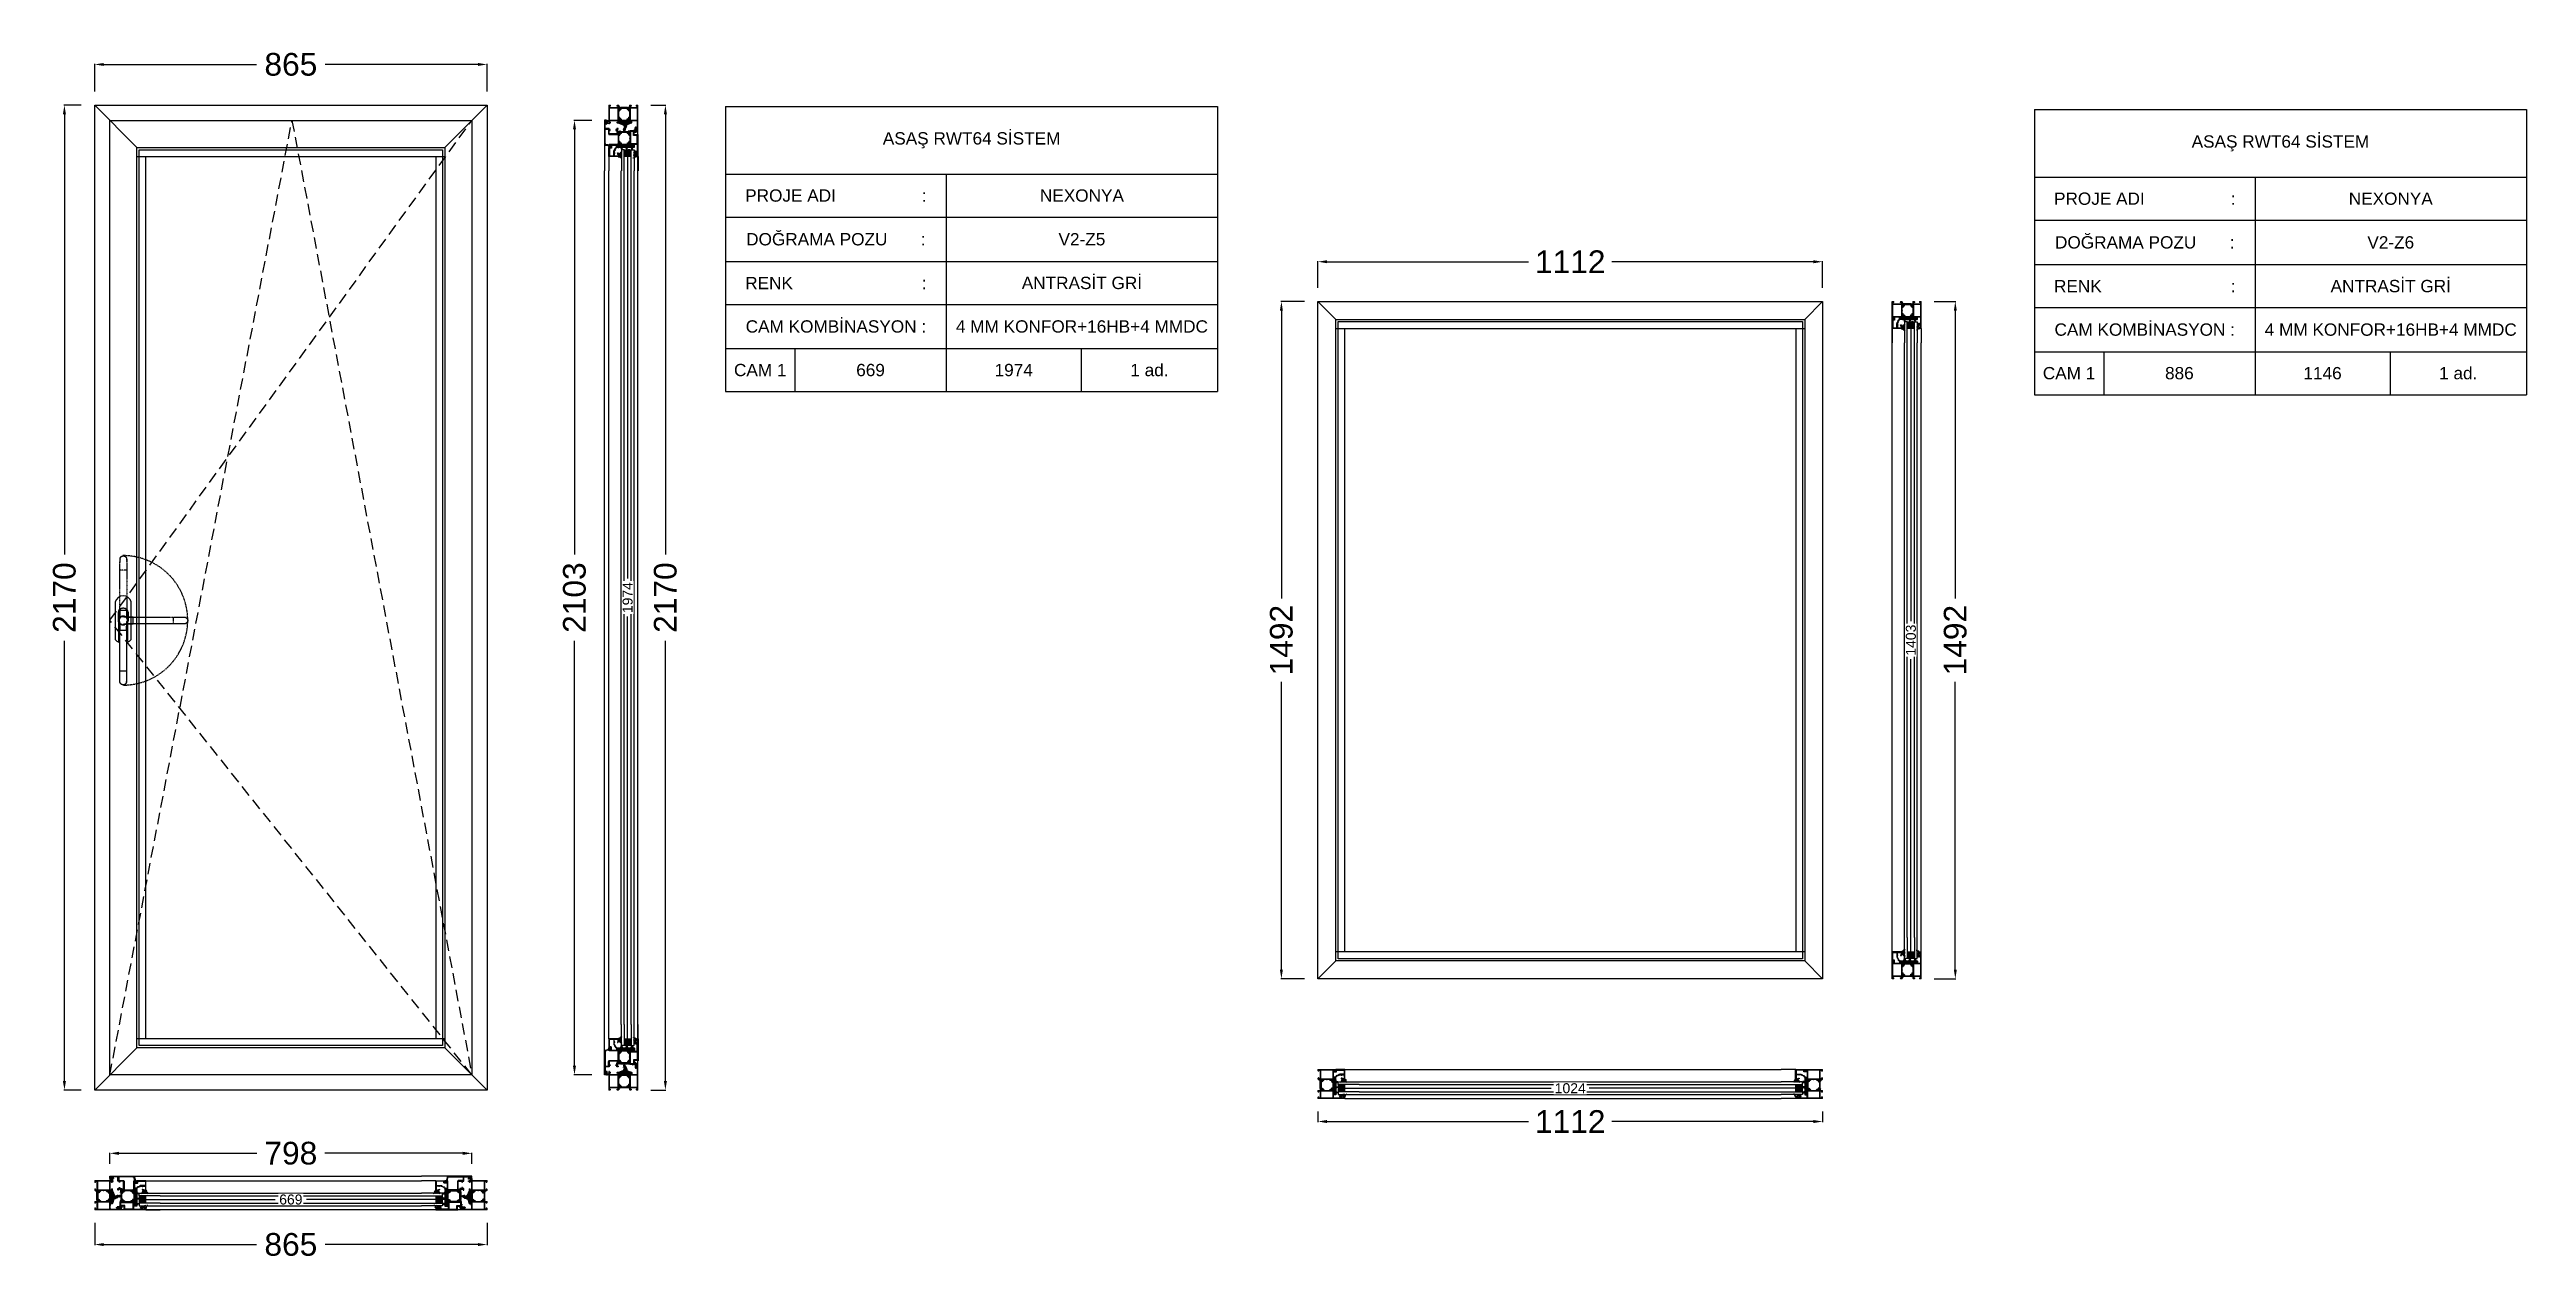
# Model space of a CAD drawing. Header units: millimetres. Extents: x -54028 to -48567, y 2760 to 5426.
import ezdxf

# ---------------------------------------------------------------- set-up
doc = ezdxf.new("R2010")
doc.units = ezdxf.units.MM
for name, pattern in [('( Hidden )', [0.375, 0.25, -0.125]), ('DASHDOT', [1, 0.5, -0.25, 0, -0.25]), ('DASHDOT2', [0.5, 0.25, -0.125, 0, -0.125])]:
    doc.linetypes.add(name, pattern=pattern)
for name, color, linetype in [('Aks-profil aksesuar vs.', 87, 'DASHDOT'), ('CK_LEVEL_1', 7, 'Continuous'), ('profiller', 7, 'Continuous')]:
    doc.layers.add(name, color=color, linetype=linetype)
for name, color, linetype, lineweight in [('ATR-tr.', 252, 'Continuous', 20), ('DOĞRAMA GÖRÜNÜŞ', 165, 'Continuous', 0), ('epdm hatch', 253, 'Continuous', 9), ('olculendırme', 7, 'Continuous', 15), ('yalıtım malzemesi', 8, 'Continuous', 9)]:
    doc.layers.add(name, color=color, linetype=linetype, lineweight=lineweight)
doc.layers.add('ISIBARİYERİ HATCH', color=253, linetype='Continuous', lineweight=20, true_color=0xadb6b8)
doc.styles.get("Standard").update_dxf_attribs({"font": 'arial.ttf'})
doc.dimstyles.new('ÖLÇÜ', dxfattribs={"dimtxt": 50, "dimasz": 20, "dimexe": 1.25, "dimexo": 30, "dimgap": 20, "dimtad": 0, "dimdec": 0, "dimtxsty": 'Standard', "dimcen": 2.5, "dimadec": 1, "dimazin": 0, "dimtfac": 1, "dimtdec": 0, "dimtmove": 0, "dimatfit": 3, "dimfxl": 1, "dimarcsym": 0})
pattern_1 = [(45, (-2402.0149, -4700.1254), (-1.122532, 1.122532), []), (135, (-2402.0149, -4700.1254), (-1.122532, -1.122532), [])]

msp = doc.modelspace()

# ---------------------------------------------------------------- blocks, each defined once
blk = doc.blocks.new('10850-')
at = {"lineweight": -2}
h = blk.add_hatch(color=256, dxfattribs=at)
h.dxf.hatch_style = 1
edge = h.paths.add_edge_path()
edge.add_arc((2024.8, -71.1), 0.3, 360, 450)
edge.add_line((2024.8, -70.8), (2016.4, -70.8))
edge.add_line((2016.4, -70.8), (2016.1, -70.5))
edge.add_line((2016.1, -70.5), (2015.8, -70.8))
edge.add_line((2015.8, -70.8), (2007.4, -70.8))
edge.add_arc((2007.4, -71.1), 0.3, 90, 180)
edge.add_line((2007.1, -71.1), (2007.1, -72.3))
edge.add_arc((2006.8, -72.3), 0.3, 279.5941, 360, ccw=False)
edge.add_arc((2006.9, -72.9), 0.3, 99.5941, 180)
edge.add_line((2006.6, -72.9), (2006.6, -74))
edge.add_arc((2006.9, -74), 0.3, 180, 270)
edge.add_line((2006.9, -74.3), (2007.8, -74.3))
edge.add_arc((2007.8, -74), 0.3, 270, 350.4059)
edge.add_arc((2008.4, -74.1), 0.3, 89.9886, 170.4059, ccw=False)
edge.add_line((2008.4, -73.8), (2008.8, -73.8))
edge.add_arc((2008.8, -74.1), 0.3, 0, 90, ccw=False)
edge.add_line((2009.1, -74.1), (2009.1, -74.3))
edge.add_arc((2007.6, -74.3), 1.5, 270, 360, ccw=False)
edge.add_line((2007.6, -75.8), (2005.4, -75.8))
edge.add_arc((2005.4, -75.5), 0.3, 180, 270, ccw=False)
edge.add_line((2005.1, -75.5), (2005.1, -36.9))
edge.add_arc((2005.4, -36.9), 0.3, 90, 180, ccw=False)
edge.add_line((2005.4, -36.6), (2007.6, -36.6))
edge.add_arc((2007.6, -38.1), 1.5, 0, 90, ccw=False)
edge.add_line((2009.1, -38.1), (2009.1, -38.3))
edge.add_arc((2008.8, -38.3), 0.3, -90, 0, ccw=False)
edge.add_line((2008.8, -38.6), (2008.4, -38.6))
edge.add_arc((2008.4, -38.3), 0.3, 189.5941, 270.0114, ccw=False)
edge.add_arc((2007.8, -38.4), 0.3, 9.5941, 90)
edge.add_line((2007.8, -38.1), (2006.9, -38.1))
edge.add_arc((2006.9, -38.4), 0.3, 90, 180)
edge.add_line((2006.6, -38.4), (2006.6, -39.5))
edge.add_arc((2006.9, -39.5), 0.3, 180, 260.4059)
edge.add_arc((2006.8, -40.1), 0.3, 0, 80.4059, ccw=False)
edge.add_line((2007.1, -40.1), (2007.1, -41.3))
edge.add_arc((2007.4, -41.3), 0.3, 180, 270)
edge.add_line((2007.4, -41.6), (2015.8, -41.6))
edge.add_line((2015.8, -41.6), (2016.1, -41.9))
edge.add_line((2016.1, -41.9), (2016.4, -41.6))
edge.add_line((2016.4, -41.6), (2024.8, -41.6))
edge.add_arc((2024.8, -41.3), 0.3, 270, 360)
edge.add_line((2025.1, -41.3), (2025.1, -40.1))
edge.add_arc((2025.4, -40.1), 0.3, 99.5941, 180, ccw=False)
edge.add_arc((2025.3, -39.5), 0.3, 279.5941, 360)
edge.add_line((2025.6, -39.5), (2025.6, -38.4))
edge.add_arc((2025.3, -38.4), 0.3, 0, 90)
edge.add_line((2025.3, -38.1), (2024.4, -38.1))
edge.add_arc((2024.4, -38.4), 0.3, 90, 170.4059)
edge.add_arc((2023.8, -38.3), 0.3, 269.9886, 350.4059, ccw=False)
edge.add_line((2023.8, -38.6), (2023.4, -38.6))
edge.add_arc((2023.4, -38.3), 0.3, 180, 270, ccw=False)
edge.add_line((2023.1, -38.3), (2023.1, -38.1))
edge.add_arc((2024.6, -38.1), 1.5, 90, 180, ccw=False)
edge.add_line((2024.6, -36.6), (2026.3, -36.6))
edge.add_arc((2026.3, -37.4), 0.8, 0, 90, ccw=False)
edge.add_line((2027.1, -37.4), (2027.1, -38.1))
edge.add_arc((2027.4, -38.1), 0.3, 180, 270)
edge.add_line((2027.4, -38.4), (2027.6, -38.4))
edge.add_arc((2027.6, -39.4), 1, 8.2132, 90, ccw=False)
edge.add_arc((2028.3, -39.3), 0.3, -90, 8.2132, ccw=False)
edge.add_line((2028.3, -39.6), (2027.4, -39.6))
edge.add_arc((2027.4, -39.9), 0.3, 90, 180)
edge.add_line((2027.1, -39.9), (2027.1, -41.3))
edge.add_arc((2027.4, -41.3), 0.3, 180, 270)
edge.add_line((2027.4, -41.6), (2028.3, -41.6))
edge.add_arc((2028.3, -41.3), 0.3, 270, 349.4789)
edge.add_arc((2028.9, -41.4), 0.3, 110, 169.4789, ccw=False)
edge.add_line((2028.8, -41.1), (2030.2, -40.6))
edge.add_arc((2030.3, -40.9), 0.3, -5, 110, ccw=False)
edge.add_line((2030.6, -40.9), (2030.4, -43.3))
edge.add_arc((2030.1, -43.3), 0.3, 315, 355, ccw=False)
edge.add_line((2030.3, -43.5), (2029.9, -43.8))
edge.add_arc((2029.8, -43.7), 0.2, 195, 315, ccw=False)
edge.add_line((2029.6, -43.7), (2029.6, -43.6))
edge.add_arc((2029.4, -43.6), 0.2, 15, 75)
edge.add_line((2029.4, -43.4), (2027.4, -42.9))
edge.add_line((2027.4, -42.9), (2027.1, -42.9))
edge.add_arc((2027.2, -43.2), 0.3, 109.4712, 228.1897)
edge.add_arc((2026.8, -43.6), 0.3, 0, 48.1897, ccw=False)
edge.add_line((2027.1, -43.6), (2027.1, -47.5))
edge.add_arc((2027.4, -47.5), 0.3, 180, 270)
edge.add_line((2027.4, -47.8), (2027.6, -47.8))
edge.add_arc((2027.6, -47.5), 0.3, 270, 301.4)
edge.add_line((2027.8, -47.8), (2029.3, -46.8))
edge.add_arc((2029.4, -47), 0.2, 0, 121.4, ccw=False)
edge.add_line((2029.6, -47), (2029.6, -48.4))
edge.add_arc((2028.6, -48.4), 1, -58.6, 0, ccw=False)
edge.add_line((2029.1, -49.3), (2027.6, -50.2))
edge.add_arc((2028.1, -51.1), 1, 121.7603, 180)
edge.add_line((2027.1, -51.1), (2027.1, -55.6))
edge.add_arc((2027.1, -56.2), 0.6, -90, 90, ccw=False)
edge.add_line((2027.1, -56.8), (2027.1, -61.3))
edge.add_arc((2028.1, -61.3), 1, 180, 238.2397)
edge.add_line((2027.6, -62.2), (2029.1, -63.1))
edge.add_arc((2028.6, -64), 1, 0, 58.6, ccw=False)
edge.add_line((2029.6, -64), (2029.6, -65.4))
edge.add_arc((2029.4, -65.4), 0.2, 238.6, 360, ccw=False)
edge.add_line((2029.3, -65.6), (2027.8, -64.6))
edge.add_arc((2027.6, -64.9), 0.3, 58.6, 90)
edge.add_line((2027.6, -64.6), (2027.4, -64.6))
edge.add_arc((2027.4, -64.9), 0.3, 90, 180)
edge.add_line((2027.1, -64.9), (2027.1, -68.8))
edge.add_arc((2026.8, -68.8), 0.3, 311.8103, 360, ccw=False)
edge.add_arc((2027.2, -69.2), 0.3, 131.8103, 250.5288)
edge.add_line((2027.1, -69.5), (2027.4, -69.5))
edge.add_line((2027.4, -69.5), (2029.4, -69))
edge.add_arc((2029.4, -68.8), 0.2, 285, 345)
edge.add_line((2029.6, -68.8), (2029.6, -68.6))
edge.add_arc((2029.8, -68.7), 0.2, 45, 165, ccw=False)
edge.add_line((2029.9, -68.6), (2030.3, -68.9))
edge.add_arc((2030.1, -69.1), 0.3, 5, 45, ccw=False)
edge.add_line((2030.4, -69.1), (2030.6, -71.5))
edge.add_arc((2030.3, -71.5), 0.3, -110, 5, ccw=False)
edge.add_line((2030.2, -71.8), (2028.8, -71.3))
edge.add_arc((2028.9, -71), 0.3, 190.5211, 250, ccw=False)
edge.add_arc((2028.3, -71.1), 0.3, 10.5211, 90)
edge.add_line((2028.3, -70.8), (2027.4, -70.8))
edge.add_arc((2027.4, -71.1), 0.3, 90, 180)
edge.add_line((2027.1, -71.1), (2027.1, -72.5))
edge.add_arc((2027.4, -72.5), 0.3, 180, 270)
edge.add_line((2027.4, -72.8), (2028.3, -72.8))
edge.add_arc((2028.3, -73.1), 0.3, -8.2132, 90, ccw=False)
edge.add_arc((2027.6, -73), 1, 270, 351.7868, ccw=False)
edge.add_line((2027.6, -74), (2027.4, -74))
edge.add_arc((2027.4, -74.3), 0.3, 90, 180)
edge.add_line((2027.1, -74.3), (2027.1, -75))
edge.add_arc((2026.3, -75), 0.8, -90, 0.0017, ccw=False)
edge.add_line((2026.3, -75.8), (2024.6, -75.8))
edge.add_arc((2024.6, -74.3), 1.5, 180, 270, ccw=False)
edge.add_line((2023.1, -74.3), (2023.1, -74.1))
edge.add_arc((2023.4, -74.1), 0.3, 90, 180, ccw=False)
edge.add_line((2023.4, -73.8), (2023.8, -73.8))
edge.add_arc((2023.8, -74.1), 0.3, 9.5941, 90.0114, ccw=False)
edge.add_arc((2024.4, -74), 0.3, 189.5941, 270)
edge.add_line((2024.4, -74.3), (2025.3, -74.3))
edge.add_arc((2025.3, -74), 0.3, 270, 360)
edge.add_line((2025.6, -74), (2025.6, -72.9))
edge.add_arc((2025.3, -72.9), 0.3, 360, 440.4059)
edge.add_arc((2025.4, -72.3), 0.3, 180, 260.4059, ccw=False)
edge.add_line((2025.1, -72.3), (2025.1, -71.1))
h.paths.add_polyline_path([(2025.4, -69.2), (2025.4, -43.2), (2006.7, -43.2), (2006.7, -69.2)], flags=16)
at = {"layer": 'olculendırme'}
blk.add_lwpolyline([(2025.1, -71.1, 0.414214), (2024.8, -70.8), (2016.4, -70.8), (2016.1, -70.5), (2015.8, -70.8), (2007.4, -70.8, 0.414214), (2007.1, -71.1), (2007.1, -72.3, -0.365977), (2006.8, -72.6, 0.365977), (2006.6, -72.9), (2006.6, -74, 0.414214), (2006.9, -74.3), (2007.8, -74.3, 0.365977), (2008.1, -74, -0.366034), (2008.4, -73.8), (2008.8, -73.8, -0.414214), (2009.1, -74.1), (2009.1, -74.3, -0.414214), (2007.6, -75.8), (2005.4, -75.8, -0.414214), (2005.1, -75.5), (2005.1, -36.9, -0.414214), (2005.4, -36.6), (2007.6, -36.6, -0.414214), (2009.1, -38.1), (2009.1, -38.3, -0.414214), (2008.8, -38.6), (2008.4, -38.6, -0.366034), (2008.1, -38.3, 0.365977), (2007.8, -38.1), (2006.9, -38.1, 0.414214), (2006.6, -38.4), (2006.6, -39.5, 0.365977), (2006.8, -39.8, -0.365977), (2007.1, -40.1), (2007.1, -41.3, 0.414214), (2007.4, -41.6), (2015.8, -41.6), (2016.1, -41.9), (2016.4, -41.6), (2024.8, -41.6, 0.414214), (2025.1, -41.3), (2025.1, -40.1, -0.365977), (2025.3, -39.8, 0.365977), (2025.6, -39.5), (2025.6, -38.4, 0.414214), (2025.3, -38.1), (2024.4, -38.1, 0.365977), (2024.1, -38.3, -0.366034), (2023.8, -38.6), (2023.4, -38.6, -0.414214), (2023.1, -38.3), (2023.1, -38.1, -0.414214), (2024.6, -36.6), (2026.3, -36.6, -0.414214), (2027.1, -37.4), (2027.1, -38.1, 0.414214), (2027.4, -38.4), (2027.6, -38.4, -0.372825), (2028.6, -39.3, -0.45685), (2028.3, -39.6), (2027.4, -39.6, 0.414214), (2027.1, -39.9), (2027.1, -41.3, 0.414214), (2027.4, -41.6), (2028.3, -41.6, 0.361398), (2028.6, -41.3, -0.265514), (2028.8, -41.1), (2030.2, -40.6, -0.548619), (2030.6, -40.9), (2030.4, -43.3, -0.176327), (2030.3, -43.5), (2029.9, -43.8, -0.57735), (2029.6, -43.7), (2029.6, -43.6, 0.267949), (2029.4, -43.4), (2027.4, -42.9), (2027.1, -42.9, 0.569919), (2027, -43.4, -0.213422), (2027.1, -43.6), (2027.1, -47.5, 0.414214), (2027.4, -47.8), (2027.6, -47.8, 0.137872), (2027.8, -47.8), (2029.3, -46.8, -0.585524), (2029.6, -47), (2029.6, -48.4, -0.261413), (2029.1, -49.3), (2027.6, -50.2, 0.259734), (2027.1, -51.1), (2027.1, -55.6, -1), (2027.1, -56.8), (2027.1, -61.3, 0.259734), (2027.6, -62.2), (2029.1, -63.1, -0.261413), (2029.6, -64), (2029.6, -65.4, -0.585524), (2029.3, -65.6), (2027.8, -64.6, 0.137872), (2027.6, -64.6), (2027.4, -64.6, 0.414214), (2027.1, -64.9), (2027.1, -68.8, -0.213422), (2027, -69, 0.569919), (2027.1, -69.5), (2027.4, -69.5), (2029.4, -69, 0.267949), (2029.6, -68.8), (2029.6, -68.6, -0.57735), (2029.9, -68.6), (2030.3, -68.9, -0.176327), (2030.4, -69.1), (2030.6, -71.5, -0.548619), (2030.2, -71.8), (2028.8, -71.3, -0.265514), (2028.6, -71, 0.361398), (2028.3, -70.8), (2027.4, -70.8, 0.414214), (2027.1, -71.1), (2027.1, -72.5, 0.414214), (2027.4, -72.8), (2028.3, -72.8, -0.45685), (2028.6, -73.1, -0.372825), (2027.6, -74), (2027.4, -74, 0.414214), (2027.1, -74.3), (2027.1, -75, -0.414222), (2026.3, -75.8), (2024.6, -75.8, -0.414214), (2023.1, -74.3), (2023.1, -74.1, -0.414214), (2023.4, -73.8), (2023.8, -73.8, -0.366034), (2024.1, -74, 0.365977), (2024.4, -74.3), (2025.3, -74.3, 0.414214), (2025.6, -74), (2025.6, -72.9, 0.365977), (2025.3, -72.6, -0.365977), (2025.1, -72.3)], format="xyb", close=True, dxfattribs=at)
blk.add_lwpolyline([(2025.4, -69.2), (2025.4, -43.2), (2006.7, -43.2), (2006.7, -69.2)], close=True, dxfattribs=at)
blk = doc.blocks.new('02.05.09-')
at = {"layer": 'ISIBARİYERİ HATCH'}
h = blk.add_hatch(color=256, dxfattribs=at)
h.dxf.hatch_style = 1
edge = h.paths.add_edge_path()
edge.add_arc((763.9, -103.7), 0.3, 24, 90)
edge.add_line((763.9, -103.4), (749.5, -103.4))
edge.add_arc((749.5, -103.7), 0.3, 90, 156)
edge.add_line((749.2, -103.6), (748.1, -106.2))
edge.add_arc((747.8, -106), 0.3, 270, 336, ccw=False)
edge.add_line((747.8, -106.3), (747.7, -106.3))
edge.add_arc((747.7, -105.1), 1.2, 240, 270, ccw=False)
edge.add_line((747.1, -106.2), (745.5, -105.2))
edge.add_line((745.5, -105.2), (745.1, -105.2))
edge.add_arc((745.1, -105.6), 0.4, 90, 180.2905)
edge.add_line((744.7, -105.6), (744.7, -109))
edge.add_arc((745.1, -109), 0.4, 180.2306, 270)
edge.add_line((745.1, -109.4), (745.5, -109.4))
edge.add_line((745.5, -109.4), (747.1, -108.5))
edge.add_arc((747.7, -109.5), 1.2, 90, 120, ccw=False)
edge.add_line((747.7, -108.3), (749.1, -108.3))
edge.add_arc((749.1, -108), 0.3, 270, 336)
edge.add_line((749.4, -108.2), (750.6, -105.5))
edge.add_arc((751, -105.7), 0.5, 90, 156, ccw=False)
edge.add_line((751, -105.2), (762.4, -105.2))
edge.add_arc((762.4, -105.7), 0.5, 24, 90, ccw=False)
edge.add_line((762.9, -105.5), (764, -108.2))
edge.add_arc((764.3, -108), 0.3, 204, 270)
edge.add_line((764.3, -108.3), (765.7, -108.3))
edge.add_arc((765.7, -109.5), 1.2, 60, 90, ccw=False)
edge.add_line((766.3, -108.5), (767.9, -109.4))
edge.add_line((767.9, -109.4), (768.3, -109.4))
edge.add_arc((768.3, -109), 0.4, 270, 360.0823)
edge.add_line((768.7, -109), (768.7, -105.6))
edge.add_arc((768.3, -105.6), 0.4, 0.1697, 90)
edge.add_line((768.3, -105.2), (767.9, -105.2))
edge.add_line((767.9, -105.2), (766.3, -106.2))
edge.add_arc((765.7, -105.1), 1.2, 270, 300, ccw=False)
edge.add_line((765.7, -106.3), (765.6, -106.3))
edge.add_arc((765.6, -106), 0.3, 204, 270, ccw=False)
edge.add_line((765.3, -106.2), (764.2, -103.6))
at = {"layer": 'profiller', "lineweight": -2}
blk.add_lwpolyline([(764.2, -103.6, 0.296213), (763.9, -103.4), (749.5, -103.4, 0.296214), (749.2, -103.6), (748.1, -106.2, -0.296213), (747.8, -106.3), (747.7, -106.3, -0.131652), (747.1, -106.2), (745.5, -105.2), (745.1, -105.2, 0.415699), (744.7, -105.6), (744.7, -109, 0.413035), (745.1, -109.4), (745.5, -109.4), (747.1, -108.5, -0.131653), (747.7, -108.3), (749.1, -108.3, 0.296213), (749.4, -108.2), (750.6, -105.5, -0.296214), (751, -105.2), (762.4, -105.2, -0.296213), (762.9, -105.5), (764, -108.2, 0.296213), (764.3, -108.3), (765.7, -108.3, -0.131653), (766.3, -108.5), (767.9, -109.4), (768.3, -109.4, 0.414635), (768.7, -109), (768.7, -105.6, 0.413346), (768.3, -105.2), (767.9, -105.2), (766.3, -106.2, -0.131652), (765.7, -106.3), (765.6, -106.3, -0.296213), (765.3, -106.2)], format="xyb", close=True, dxfattribs=at)
blk = doc.blocks.new('10952-')
at = {"lineweight": -2}
h = blk.add_hatch(color=256, dxfattribs=at)
h.dxf.hatch_style = 1
edge = h.paths.add_edge_path()
edge.add_line((237.7, -134.7), (237.7, -131.3))
edge.add_arc((238, -131.3), 0.3, 131.8103, 180, ccw=False)
edge.add_arc((237.6, -130.9), 0.3, 311.8103, 430.5288)
edge.add_line((237.7, -130.6), (237.4, -130.6))
edge.add_line((237.4, -130.6), (235.4, -131.1))
edge.add_arc((235.5, -131.3), 0.2, 105, 165)
edge.add_line((235.3, -131.3), (235.2, -131.4))
edge.add_arc((235, -131.4), 0.2, 225, 345, ccw=False)
edge.add_line((234.9, -131.5), (234.5, -131.1))
edge.add_arc((234.7, -130.9), 0.3, 185, 225, ccw=False)
edge.add_line((234.4, -131), (234.2, -128.6))
edge.add_arc((234.5, -128.6), 0.3, 70, 185, ccw=False)
edge.add_line((234.6, -128.3), (236, -128.8))
edge.add_arc((235.9, -129.1), 0.3, 10.5211, 70, ccw=False)
edge.add_arc((236.5, -129), 0.3, 190.5211, 270)
edge.add_line((236.5, -129.3), (239.3, -129.3))
edge.add_arc((239.3, -129), 0.3, 270, 360)
edge.add_line((239.6, -129), (239.6, -127.6))
edge.add_arc((239.3, -127.6), 0.3, 360, 450)
edge.add_line((239.3, -127.3), (238, -127.3))
edge.add_arc((238, -127), 0.3, 171.7868, 270, ccw=False)
edge.add_arc((238.7, -127.1), 1, 90, 171.7868, ccw=False)
edge.add_line((238.7, -126.1), (239.6, -126.1))
edge.add_arc((239.6, -127.3), 1.2, 0, 90, ccw=False)
edge.add_line((240.8, -127.3), (240.8, -128.5))
edge.add_arc((241.1, -128.5), 0.3, 180, 267.8142)
edge.add_line((241.1, -128.8), (253.3, -129.2))
edge.add_arc((253.3, -128.2), 1, 267.8142, 360)
edge.add_line((254.3, -128.2), (254.3, -114.8))
edge.add_line((254.3, -114.8), (252.2, -114.8))
edge.add_arc((252.2, -115.1), 0.3, 90, 180)
edge.add_line((251.9, -115.1), (251.9, -115.8))
edge.add_arc((251.6, -115.8), 0.3, 270, 360, ccw=False)
edge.add_line((251.6, -116.1), (251.4, -116.1))
edge.add_arc((251.4, -115.6), 0.5, 180, 270, ccw=False)
edge.add_line((250.9, -115.6), (250.9, -112.5))
edge.add_arc((251.6, -112.5), 0.7, 90, 180, ccw=False)
edge.add_arc((251.6, -112.1), 0.3, 0, 90, ccw=False)
edge.add_line((251.9, -112.1), (251.9, -112.9))
edge.add_arc((252.4, -112.9), 0.5, 180, 270)
edge.add_line((252.4, -113.4), (253.8, -113.4))
edge.add_arc((253.8, -112.9), 0.5, 270, 360)
edge.add_line((254.3, -112.9), (254.3, -106.2))
edge.add_arc((253.8, -106.2), 0.5, 0, 90)
edge.add_line((253.8, -105.7), (252.4, -105.7))
edge.add_arc((252.4, -106.2), 0.5, 90, 180)
edge.add_line((251.9, -106.2), (251.9, -107))
edge.add_arc((251.6, -107), 0.3, 270, 360, ccw=False)
edge.add_arc((251.6, -106.6), 0.7, 180, 270, ccw=False)
edge.add_line((250.9, -106.6), (250.9, -104.6))
edge.add_arc((251.2, -104.6), 0.3, 90, 180, ccw=False)
edge.add_line((251.2, -104.3), (255.6, -104.3))
edge.add_arc((255.6, -104.6), 0.3, 0, 90, ccw=False)
edge.add_line((255.9, -104.6), (255.9, -163.2))
edge.add_arc((255.6, -163.2), 0.3, -90, 0, ccw=False)
edge.add_line((255.6, -163.5), (253.4, -163.5))
edge.add_arc((253.4, -162), 1.5, 180, 270, ccw=False)
edge.add_line((251.9, -162), (251.9, -161.8))
edge.add_arc((252.2, -161.8), 0.3, 90, 180, ccw=False)
edge.add_line((252.2, -161.5), (252.6, -161.5))
edge.add_arc((252.6, -161.8), 0.3, 9.5941, 90, ccw=False)
edge.add_arc((253.2, -161.7), 0.286, 187.122, 272.4705)
edge.add_line((253.2, -162), (254.1, -162))
edge.add_arc((254.1, -161.7), 0.3, 270, 360)
edge.add_line((254.4, -161.7), (254.4, -160.6))
edge.add_arc((254.1, -160.6), 0.295, 359.0944, 441.3131)
edge.add_arc((254.2, -160), 0.3, 180, 260.4059, ccw=False)
edge.add_line((253.9, -160), (253.9, -158.8))
edge.add_arc((253.6, -158.8), 0.3, 360, 450)
edge.add_line((253.6, -158.5), (240, -158.5))
edge.add_arc((240, -158.8), 0.3, 90, 180)
edge.add_line((239.7, -158.8), (239.7, -160))
edge.add_arc((239.4, -160), 0.3, -80.4059, 0, ccw=False)
edge.add_arc((239.5, -160.6), 0.296, 98.8526, 180.7399)
edge.add_line((239.2, -160.6), (239.2, -161.7))
edge.add_arc((239.5, -161.7), 0.3, 180, 270)
edge.add_line((239.5, -162), (240.4, -162))
edge.add_arc((240.4, -161.7), 0.294, 268.9827, 351.4057)
edge.add_arc((241, -161.8), 0.3, 90, 170.4059, ccw=False)
edge.add_line((241, -161.5), (241.4, -161.5))
edge.add_arc((241.4, -161.8), 0.3, 0, 90, ccw=False)
edge.add_line((241.7, -161.8), (241.7, -162))
edge.add_arc((240.2, -162), 1.5, -90, 0, ccw=False)
edge.add_line((240.2, -163.5), (238, -163.5))
edge.add_arc((238, -163.2), 0.3, 180, 270, ccw=False)
edge.add_line((237.7, -163.2), (237.7, -158.8))
edge.add_arc((237.4, -158.8), 0.3, 360, 450)
edge.add_line((237.4, -158.5), (236.5, -158.5))
edge.add_arc((236.5, -158.8), 0.3, 90, 169.4789)
edge.add_arc((235.9, -158.7), 0.3, 290, 349.4789, ccw=False)
edge.add_line((236, -158.9), (234.6, -159.4))
edge.add_arc((234.5, -159.2), 0.3, 175, 290, ccw=False)
edge.add_line((234.2, -159.1), (234.4, -156.8))
edge.add_arc((234.7, -156.8), 0.3, 135, 175, ccw=False)
edge.add_line((234.5, -156.6), (234.9, -156.2))
edge.add_arc((235, -156.4), 0.2, 15, 135, ccw=False)
edge.add_line((235.2, -156.3), (235.3, -156.5))
edge.add_arc((235.5, -156.4), 0.2, 195, 255)
edge.add_line((235.4, -156.6), (237.4, -157.2))
edge.add_line((237.4, -157.2), (237.7, -157.2))
edge.add_arc((237.6, -156.9), 0.3, 289.4712, 408.1897)
edge.add_arc((238, -156.4), 0.3, 180, 228.1897, ccw=False)
edge.add_line((237.7, -156.4), (237.7, -152.6))
edge.add_arc((237.4, -152.6), 0.3, 360, 450)
edge.add_line((237.4, -152.3), (237.2, -152.3))
edge.add_arc((237.2, -152.6), 0.3, 90, 121.4)
edge.add_line((237, -152.3), (235.5, -153.2))
edge.add_arc((235.4, -153.1), 0.2, 180, 301.4, ccw=False)
edge.add_line((235.2, -153.1), (235.2, -151.6))
edge.add_arc((236.2, -151.6), 1, 121.4, 180, ccw=False)
edge.add_line((235.7, -150.8), (237.2, -149.8))
edge.add_arc((236.7, -149), 1, 301.7603, 360)
edge.add_line((237.7, -149), (237.7, -138.7))
edge.add_arc((236.7, -138.7), 1, 0, 58.2397)
edge.add_line((237.2, -137.9), (235.7, -136.9))
edge.add_arc((236.2, -136.1), 1, 180, 238.6, ccw=False)
edge.add_line((235.2, -136.1), (235.2, -134.7))
edge.add_arc((235.4, -134.7), 0.2, 58.6, 180, ccw=False)
edge.add_line((235.5, -134.5), (237, -135.4))
edge.add_arc((237.2, -135.2), 0.3, 238.6, 270)
edge.add_line((237.2, -135.5), (237.4, -135.5))
edge.add_arc((237.4, -135.2), 0.3, 270, 360)
edge.add_line((237.7, -135.2), (237.7, -131.3))
edge.add_line((237.7, -131.3), (237.7, -134.7))
h.paths.add_polyline_path([(254.3, -156.9), (239.4, -156.9), (239.4, -130.9), (254.3, -130.9)], flags=16)
at = {"layer": 'olculendırme'}
blk.add_lwpolyline([(237.7, -134.7), (237.7, -131.3, -0.213422), (237.8, -131.1, 0.569919), (237.7, -130.6), (237.4, -130.6), (235.4, -131.1, 0.267949), (235.3, -131.3), (235.2, -131.4, -0.57735), (234.9, -131.5), (234.5, -131.1, -0.176327), (234.4, -131), (234.2, -128.6, -0.548619), (234.6, -128.3), (236, -128.8, -0.265514), (236.2, -129, 0.361398), (236.5, -129.3), (239.3, -129.3, 0.414214), (239.6, -129), (239.6, -127.6, 0.414214), (239.3, -127.3), (238, -127.3, -0.45685), (237.7, -126.9, -0.372825), (238.7, -126.1), (239.6, -126.1, -0.414214), (240.8, -127.3), (240.8, -128.5, 0.403083), (241.1, -128.8), (253.3, -129.2, 0.425432), (254.3, -128.2), (254.3, -114.8), (252.2, -114.8, 0.414214), (251.9, -115.1), (251.9, -115.8, -0.414214), (251.6, -116.1), (251.4, -116.1, -0.414214), (250.9, -115.6), (250.9, -112.5, -0.414214), (251.6, -111.8, -0.414214), (251.9, -112.1), (251.9, -112.9, 0.414214), (252.4, -113.4), (253.8, -113.4, 0.414214), (254.3, -112.9), (254.3, -106.2, 0.414214), (253.8, -105.7), (252.4, -105.7, 0.414214), (251.9, -106.2), (251.9, -107, -0.414214), (251.6, -107.3, -0.414214), (250.9, -106.6), (250.9, -104.6, -0.414214), (251.2, -104.3), (255.6, -104.3, -0.414214), (255.9, -104.6), (255.9, -163.2, -0.414214), (255.6, -163.5), (253.4, -163.5, -0.414214), (251.9, -162), (251.9, -161.8, -0.414214), (252.2, -161.5), (252.6, -161.5, -0.365977), (252.9, -161.7, 0.39063), (253.2, -162), (254.1, -162, 0.414214), (254.4, -161.7), (254.4, -160.6, 0.374973), (254.2, -160.3, -0.365977), (253.9, -160), (253.9, -158.8, 0.414214), (253.6, -158.5), (240, -158.5, 0.414214), (239.7, -158.8), (239.7, -160, -0.365977), (239.5, -160.3, 0.373325), (239.2, -160.6), (239.2, -161.7, 0.414214), (239.5, -162), (240.4, -162, 0.37599), (240.7, -161.7, -0.365977), (241, -161.5), (241.4, -161.5, -0.414214), (241.7, -161.8), (241.7, -162, -0.414214), (240.2, -163.5), (238, -163.5, -0.414214), (237.7, -163.2), (237.7, -158.8, 0.414214), (237.4, -158.5), (236.5, -158.5, 0.361398), (236.2, -158.7, -0.265514), (236, -158.9), (234.6, -159.4, -0.548619), (234.2, -159.1), (234.4, -156.8, -0.176327), (234.5, -156.6), (234.9, -156.2, -0.57735), (235.2, -156.3), (235.3, -156.5, 0.267949), (235.4, -156.6), (237.4, -157.2), (237.7, -157.2, 0.569919), (237.8, -156.7, -0.213422), (237.7, -156.4), (237.7, -152.6, 0.414214), (237.4, -152.3), (237.2, -152.3, 0.137872), (237, -152.3), (235.5, -153.2, -0.585524), (235.2, -153.1), (235.2, -151.6, -0.261413), (235.7, -150.8), (237.2, -149.8, 0.259734), (237.7, -149), (237.7, -138.7, 0.259734), (237.2, -137.9), (235.7, -136.9, -0.261413), (235.2, -136.1), (235.2, -134.7, -0.585524), (235.5, -134.5), (237, -135.4, 0.137872), (237.2, -135.5), (237.4, -135.5, 0.414214), (237.7, -135.2), (237.7, -131.3)], format="xyb", close=True, dxfattribs=at)
blk.add_lwpolyline([(254.3, -156.9), (239.4, -156.9), (239.4, -130.9), (254.3, -130.9)], close=True, dxfattribs=at)
blk = doc.blocks.new('AT64F07-')
at = {"layer": 'profiller', "color": 0, "lineweight": -2}
for name, p in [('10952-', (0, 0)), ('10850-', (-1813.4, -87.7)), ('02.05.09-', (-531, -25.7))]:
    blk.add_blockref(name, p, dxfattribs=at)
at = {"layer": 'profiller', "color": 0, "lineweight": -2, "xscale": -1, "rotation": 180}
blk.add_blockref('02.05.09-', (-531, -262), dxfattribs=at)
blk = doc.blocks.new('25 G 14')
at = {"layer": 'ISIBARİYERİ HATCH'}
h = blk.add_hatch(color=0, dxfattribs=at)
edge = h.paths.add_edge_path()
edge.add_line((2268.7, 4759.9), (2268.7, 4759.5))
edge.add_arc((2269, 4759.5), 0.3, 180, 270)
edge.add_line((2269, 4759.2), (2269.4, 4759.2))
edge.add_arc((2269.4, 4759.5), 0.3, 270, 360)
edge.add_line((2269.7, 4759.5), (2269.7, 4759.7))
edge.add_arc((2270.2, 4759.7), 0.5, 90, 180, ccw=False)
edge.add_line((2270.2, 4760.2), (2274.5, 4760.2))
edge.add_arc((2274.5, 4759.2), 1, 0, 90, ccw=False)
edge.add_line((2275.5, 4759.2), (2275.5, 4751.7))
edge.add_arc((2275, 4751.7), 0.5, -90, 0, ccw=False)
edge.add_line((2275, 4751.2), (2274.5, 4751.2))
edge.add_arc((2274.5, 4751.9), 0.7, 240.9209, 270, ccw=False)
edge.add_arc((2268.7, 4741.5), 11.2, 60.9209, 83.5092)
edge.add_arc((2270, 4752.9), 0.3, 182.8968, 263.6562, ccw=False)
edge.add_arc((2269.4, 4752.9), 0.3, 2.8967, 90)
edge.add_line((2269.4, 4753.2), (2269, 4753.2))
edge.add_arc((2269, 4752.9), 0.3, 90, 180)
edge.add_line((2268.7, 4752.9), (2268.7, 4752))
edge.add_arc((2269.2, 4752), 0.5, 180, 267.2706)
edge.add_arc((2268.7, 4741.5), 10, 61.045, 87.2706, ccw=False)
edge.add_arc((2274.5, 4752), 2, 241.045, 270)
edge.add_line((2274.5, 4750), (2276.4, 4750))
edge.add_arc((2276.4, 4750.3), 0.3, 270, 360)
edge.add_line((2276.7, 4750.3), (2276.7, 4771.7))
edge.add_arc((2276.4, 4771.7), 0.3, 360, 450)
edge.add_line((2276.4, 4772), (2257.2, 4772))
edge.add_arc((2257.2, 4771.7), 0.3, 90, 180)
edge.add_line((2256.9, 4771.7), (2256.9, 4771.1))
edge.add_arc((2257.2, 4771.1), 0.3, 180, 270)
edge.add_line((2257.2, 4770.8), (2257.4, 4770.8))
edge.add_line((2257.4, 4770.8), (2257.4, 4767.8))
edge.add_line((2257.4, 4767.8), (2254.7, 4767.8))
edge.add_line((2254.7, 4767.8), (2254.5, 4768.2))
edge.add_arc((2254.3, 4768), 0.3, 30, 120)
edge.add_line((2254.1, 4768.3), (2252.4, 4767.3))
edge.add_arc((2252.6, 4767), 0.361, 120, 270)
edge.add_line((2252.6, 4766.6), (2257.6, 4766.6))
edge.add_arc((2257.6, 4767.6), 1, 270, 360)
edge.add_line((2258.6, 4767.6), (2258.6, 4770.3))
edge.add_arc((2259.1, 4770.3), 0.5, 90, 180, ccw=False)
edge.add_line((2259.1, 4770.8), (2275, 4770.8))
edge.add_arc((2275, 4770.3), 0.5, 0, 90, ccw=False)
edge.add_line((2275.5, 4770.3), (2275.5, 4762.4))
edge.add_arc((2274.5, 4762.4), 1, -90, 0, ccw=False)
edge.add_line((2274.5, 4761.4), (2265.4, 4761.4))
edge.add_arc((2265.4, 4758.2), 3.2, 90, 129.0584)
edge.add_arc((2258.3, 4766.9), 8, 280.3213, 309.0584, ccw=False)
edge.add_arc((2260.3, 4755.9), 3.2, 100.3213, 145)
edge.add_line((2257.7, 4757.7), (2256.6, 4756.2))
edge.add_arc((2255.2, 4757.2), 1.8, 270, 325, ccw=False)
edge.add_line((2255.2, 4755.4), (2252.4, 4755.4))
edge.add_arc((2252.4, 4754.9), 0.546, 90, 240)
edge.add_line((2252.1, 4754.4), (2254.1, 4753.3))
edge.add_arc((2254.2, 4753.5), 0.3, 240, 360)
edge.add_line((2254.5, 4753.5), (2254.5, 4754.2))
edge.add_line((2254.5, 4754.2), (2255.2, 4754.2))
edge.add_arc((2255.2, 4757.2), 3, 270, 325)
edge.add_line((2257.6, 4755.5), (2258.7, 4757))
edge.add_arc((2260.3, 4755.9), 2, 100.3213, 145, ccw=False)
edge.add_arc((2258.3, 4766.9), 9.2, 280.3213, 309.0584)
edge.add_arc((2265.3, 4758.2), 2.01, 88.5859, 129.0323, ccw=False)
edge.add_line((2265.4, 4760.2), (2268.4, 4760.2))
edge.add_arc((2268.4, 4759.9), 0.3, 0, 90, ccw=False)
at = {"layer": 'profiller', "lineweight": -2, "ltscale": 0.5}
blk.add_lwpolyline([(2268.7, 4759.9), (2268.7, 4759.5, 0.414214), (2269, 4759.2), (2269.4, 4759.2, 0.414214), (2269.7, 4759.5), (2269.7, 4759.7, -0.414214), (2270.2, 4760.2), (2274.5, 4760.2, -0.414214), (2275.5, 4759.2), (2275.5, 4751.7, -0.414214), (2275, 4751.2), (2274.5, 4751.2, -0.127567), (2274.2, 4751.3, 0.09888), (2270, 4752.6, -0.367727), (2269.7, 4752.9, 0.399482), (2269.4, 4753.2), (2269, 4753.2, 0.414214), (2268.7, 4752.9), (2268.7, 4752, 0.400329), (2269.2, 4751.5, -0.114933), (2273.6, 4750.3, 0.127017), (2274.5, 4750), (2276.4, 4750, 0.414214), (2276.7, 4750.3), (2276.7, 4771.7, 0.414214), (2276.4, 4772), (2257.2, 4772, 0.414214), (2256.9, 4771.7), (2256.9, 4771.1, 0.414214), (2257.2, 4770.8), (2257.4, 4770.8), (2257.4, 4767.8), (2254.7, 4767.8), (2254.5, 4768.2, 0.414214), (2254.1, 4768.3), (2252.4, 4767.3, 0.767327), (2252.6, 4766.6), (2257.6, 4766.6, 0.414214), (2258.6, 4767.6), (2258.6, 4770.3, -0.414214), (2259.1, 4770.8), (2275, 4770.8, -0.414214), (2275.5, 4770.3), (2275.5, 4762.4, -0.414214), (2274.5, 4761.4), (2265.4, 4761.4, 0.172094), (2263.4, 4760.7, -0.126051), (2259.8, 4759, 0.197455), (2257.7, 4757.7), (2256.6, 4756.2, -0.244698), (2255.2, 4755.4), (2252.4, 4755.4, 0.767327), (2252.1, 4754.4), (2254.1, 4753.3, 0.57735), (2254.5, 4753.5), (2254.5, 4754.2), (2255.2, 4754.2, 0.244698), (2257.6, 4755.5), (2258.7, 4757, -0.197455), (2259.9, 4757.9, 0.126051), (2264.1, 4759.8, -0.178336), (2265.4, 4760.2), (2268.4, 4760.2, -0.414214)], format="xyb", close=True, dxfattribs=at)
blk = doc.blocks.new('01.11.15 dış cam fitili')
at = {"layer": 'epdm hatch', "lineweight": -2}
h = blk.add_hatch(dxfattribs=at)
h.set_pattern_fill('ANSI37', color=256, scale=0.5)
edge = h.paths.add_edge_path(flags=16)
edge.add_line((3309.7, 3751), (3310.8, 3751))
edge.add_arc((3310.8, 3749.5), 1.5, 0, 90, ccw=False)
edge.add_line((3312.3, 3749.5), (3312.3, 3749.2))
edge.add_arc((3311.3, 3749.2), 1, -90, 0, ccw=False)
edge.add_line((3311.3, 3748.2), (3309.4, 3748.2))
edge.add_arc((3309.4, 3749.2), 1, 159.827, 270, ccw=False)
edge.add_line((3308.5, 3749.6), (3308.8, 3750.3))
edge.add_arc((3309.7, 3750), 1, 90, 159.827, ccw=False)
edge = h.paths.add_edge_path(flags=16)
edge.add_arc((3305.4, 3745), 0.3, 180, 270, ccw=False)
edge.add_line((3305.1, 3745), (3305.1, 3746.8))
edge.add_arc((3305.4, 3746.8), 0.3, 90, 180, ccw=False)
edge.add_line((3305.4, 3747.1), (3307.7, 3747.1))
edge.add_arc((3307.7, 3746.8), 0.3, 0, 90, ccw=False)
edge.add_line((3308, 3746.8), (3308, 3745))
edge.add_arc((3307.7, 3745), 0.3, 270, 360, ccw=False)
edge.add_line((3307.7, 3744.7), (3305.4, 3744.7))
edge = h.paths.add_edge_path()
edge.add_arc((3318, 3747.4), 5, 143.9992, 169.0827, ccw=False)
edge.add_line((3313.9, 3750.4), (3315.7, 3752.8))
edge.add_arc((3315.4, 3753), 0.344, 324.8512, 494.1535)
edge.add_line((3315.2, 3753.3), (3313.1, 3751))
edge.add_arc((3312.7, 3751.4), 0.509, 191.2454, 312.5589, ccw=False)
edge.add_arc((3311.3, 3751.1), 1, 11.2454, 90)
edge.add_line((3311.3, 3752.1), (3309.2, 3752.1))
edge.add_arc((3309.2, 3751.1), 1, 90, 159.827)
edge.add_line((3308.2, 3751.4), (3307.6, 3749.8))
edge.add_arc((3307.3, 3749.9), 0.3, 207.9894, 339.827, ccw=False)
edge.add_line((3307.1, 3749.8), (3306.3, 3751.4))
edge.add_arc((3305.9, 3751.2), 0.413, 26.348, 159.1274)
edge.add_line((3305.5, 3751.3), (3305, 3749.8))
edge.add_arc((3304.7, 3749.9), 0.3, 207.9894, 339.827, ccw=False)
edge.add_line((3304.4, 3749.8), (3303.6, 3751.4))
edge.add_arc((3303.3, 3751.2), 0.413, 26.348, 159.1274)
edge.add_line((3302.9, 3751.3), (3302.3, 3749.8))
edge.add_arc((3302.1, 3749.9), 0.3, 200.0737, 339.9263, ccw=False)
edge.add_line((3301.8, 3749.8), (3301.2, 3751.3))
edge.add_arc((3300.8, 3751.2), 0.413, 20.8726, 153.652)
edge.add_line((3300.5, 3751.4), (3300.1, 3750.7))
edge.add_arc((3301, 3750.3), 1, 153.652, 180)
edge.add_line((3300, 3750.3), (3300, 3747.4))
edge.add_arc((3300.3, 3747.4), 0.3, 180, 270)
edge.add_line((3300.3, 3747.1), (3304.3, 3747.1))
edge.add_line((3304.3, 3747.1), (3304.3, 3745.8))
edge.add_line((3304.3, 3745.8), (3303.9, 3745.8))
edge.add_arc((3303.9, 3745.4), 0.4, 90, 234.2668)
edge.add_line((3303.7, 3745.1), (3305.3, 3743.9))
edge.add_line((3305.3, 3743.9), (3307.8, 3743.9))
edge.add_line((3307.8, 3743.9), (3309.4, 3745.1))
edge.add_arc((3309.2, 3745.4), 0.4, 305.7332, 450)
edge.add_line((3309.2, 3745.8), (3308.8, 3745.8))
edge.add_line((3308.8, 3745.8), (3308.8, 3747.1))
edge.add_line((3308.8, 3747.1), (3311.8, 3747.1))
edge.add_arc((3311.8, 3746.8), 0.3, 0, 90, ccw=False)
edge.add_line((3312.1, 3746.8), (3312.1, 3746.1))
edge.add_arc((3312.4, 3746.1), 0.3, 180, 349.8697)
edge.add_arc((3355.7, 3740.2), 43.4, 169.0827, 172.169, ccw=False)
blk = doc.blocks.new('01.17.05')
at = {"layer": 'epdm hatch', "lineweight": -2}
h = blk.add_hatch(dxfattribs=at)
h.set_pattern_fill('ANSI37', color=256, scale=0.5)
edge = h.paths.add_edge_path()
edge.add_arc((2296.1, 4431.7), 2, 67.2091, 116.0865)
edge.add_arc((2299.2, 4425.5), 8.92, 116.0865, 169.8734)
edge.add_arc((2290.9, 4426.9), 0.5, 169.8734, 304.7688)
edge.add_arc((2297.9, 4416.8), 11.8, 55.4701, 124.7688, ccw=False)
edge.add_arc((2304.8, 4427.1), 0.6, 250.2794, 378.3558)
edge.add_arc((2250.9, 4402.7), 59.8, 24.3113, 32.4682)
edge.add_arc((2300.9, 4434.6), 0.5, 29.9435, 186.9768)
edge.add_line((2300.4, 4434.5), (2300.6, 4433.6))
edge.add_arc((2300.3, 4433.6), 0.3, -90, 0, ccw=False)
edge.add_line((2300.3, 4433.3), (2297.6, 4433.3))
edge.add_line((2297.6, 4433.3), (2296.9, 4433.5))
blk = doc.blocks.new('16mmspacer')
at = {"layer": 'ATR-tr.', "linetype": 'Continuous'}
h = blk.add_hatch(color=0, dxfattribs=at)
h.dxf.hatch_style = 1
h.paths.add_polyline_path([(4384, 2933.1), (4384, 2933.3), (4379, 2933.3), (4379, 2933.1)])
h = blk.add_hatch(color=0, dxfattribs=at)
h.dxf.hatch_style = 1
h.paths.add_polyline_path([(4384, 2917.6), (4379, 2917.6), (4379, 2917.3), (4384, 2917.3)])
at = {"layer": 'ATR-tr.', "ltscale": 2}
h = blk.add_hatch(dxfattribs=at)
h.set_pattern_fill('HONEY', color=256, scale=0.2)
h.set_pattern_definition([(0, (354.0786, 229.4145), (0.9525, 0.54992613), [0.635, -1.27]), (120, (354.0786, 229.4145), (-0.9525, 0.54992613), [0.635, -1.27]), (60, (354.0786, 229.4145), (2e-09, 1.09985226), [-1.27, 0.635])])
h.paths.add_polyline_path([(4385.2, 2931.4), (4383.8, 2932.7), (4379.4, 2932.7), (4379.4, 2918.1), (4383.8, 2918.1), (4385.2, 2919.4)])
at = {"layer": 'ATR-tr.', "linetype": 'Continuous'}
h = blk.add_hatch(dxfattribs=at)
h.set_pattern_fill('ANSI34', color=256, scale=0.1, angle=-1e-14, style=0)
h.paths.add_polyline_path([(4394, 2933.3), (4384, 2933.3), (4384, 2933.1), (4385.6, 2931.5), (4385.6, 2919.2), (4384, 2917.6), (4384, 2917.3), (4394, 2917.3)])
for p, q in [((4379, 2933.3), (4394, 2933.3)), ((4379, 2917.3), (4394, 2917.3)), ((4394, 2933.3), (4394, 2917.3))]:
    blk.add_line(p, q, dxfattribs=at)
for points in [[(4384, 2933.3), (4384, 2933.1), (4379, 2933.1), (4379, 2933.3), (4384, 2933.3)], [(4379, 2917.3), (4384, 2917.3), (4384, 2917.6), (4379, 2917.6), (4379, 2917.3)]]:
    blk.add_lwpolyline(points, dxfattribs=at)
at = {"layer": 'ATR-tr.', "color": 7, "linetype": 'Continuous'}
for points in [[(4385.6, 2919.2), (4384, 2917.6), (4379, 2917.6), (4379, 2933.1), (4384, 2933.1), (4385.6, 2931.5)], [(4384, 2918.2), (4383.8, 2918.1), (4379.4, 2918.1), (4379.4, 2932.7), (4383.8, 2932.7), (4384, 2932.6), (4385.2, 2931.4), (4385.2, 2919.4)]]:
    blk.add_lwpolyline(points, close=True, dxfattribs=at)
blk = doc.blocks.new('20.05.09')
at = {"layer": 'yalıtım malzemesi'}
h = blk.add_hatch(dxfattribs=at)
h.set_pattern_fill('HONEY', color=256, scale=0.3, angle=90, style=0)
h.set_pattern_definition([(90, (7431.6691, -241.85726), (-0.8248892, 1.42875), [0.9525, -1.905]), (210, (7431.6691, -241.85726), (-0.8248892, -1.42875), [0.9525, -1.905]), (150, (7431.6691, -241.85726), (-1.64977839, 3e-09), [-1.905, 0.9525])])
edge = h.paths.add_edge_path()
edge.add_arc((2936.2, 1455.2), 0.3, 270, 360, ccw=False)
edge.add_line((2936.2, 1454.9), (2933.7, 1454.9))
edge.add_arc((2933.7, 1454.4), 0.5, 90, 180)
edge.add_line((2933.2, 1454.4), (2933.2, 1453.7))
edge.add_arc((2932.7, 1453.7), 0.5, -90, 0, ccw=False)
edge.add_line((2932.7, 1453.2), (2932.2, 1453.2))
edge.add_arc((2932.2, 1453.7), 0.5, 180, 270, ccw=False)
edge.add_line((2931.7, 1453.7), (2931.7, 1456.2))
edge.add_arc((2931.2, 1456.2), 0.5, 360, 435.9638)
edge.add_line((2931.3, 1456.7), (2927.6, 1457.6))
edge.add_arc((2927.7, 1458.1), 0.5, 180, 255.9638, ccw=False)
edge.add_line((2927.2, 1458.1), (2927.2, 1458.8))
edge.add_arc((2927.7, 1458.8), 0.5, 104.0362, 180, ccw=False)
edge.add_line((2927.6, 1459.3), (2931.3, 1460.3))
edge.add_arc((2931.2, 1460.8), 0.5, 284.0362, 360)
edge.add_line((2931.7, 1460.8), (2931.7, 1467.7))
edge.add_arc((2931.2, 1467.7), 0.5, 0, 75.9638)
edge.add_line((2931.3, 1468.2), (2927.6, 1469.1))
edge.add_arc((2927.7, 1469.6), 0.5, 180, 255.9638, ccw=False)
edge.add_line((2927.2, 1469.6), (2927.2, 1470.3))
edge.add_arc((2927.7, 1470.3), 0.5, 104.0362, 180, ccw=False)
edge.add_line((2927.6, 1470.8), (2931.3, 1471.8))
edge.add_arc((2931.2, 1472.3), 0.5, 284.0362, 360)
edge.add_line((2931.7, 1472.3), (2931.7, 1479.2))
edge.add_arc((2931.2, 1479.2), 0.5, 360, 435.9638)
edge.add_line((2931.3, 1479.7), (2927.6, 1480.6))
edge.add_arc((2927.7, 1481.1), 0.5, 180, 255.9638, ccw=False)
edge.add_line((2927.2, 1481.1), (2927.2, 1481.8))
edge.add_arc((2927.7, 1481.8), 0.5, 104.0362, 180, ccw=False)
edge.add_line((2927.6, 1482.3), (2931.3, 1483.3))
edge.add_arc((2931.2, 1483.8), 0.5, 284.0362, 360)
edge.add_line((2931.7, 1483.8), (2931.7, 1486.2))
edge.add_arc((2932.2, 1486.2), 0.5, 90, 180, ccw=False)
edge.add_line((2932.2, 1486.7), (2936.2, 1486.7))
edge.add_arc((2936.2, 1486.4), 0.3, -2.1674, 90, ccw=False)
edge.add_line((2936.5, 1486.4), (2936.2, 1480.6))
edge.add_arc((2935.9, 1480.6), 0.3, 270, 357.8326, ccw=False)
edge.add_line((2935.9, 1480.3), (2933.5, 1480.3))
edge.add_arc((2933.5, 1480), 0.3, 90, 180)
edge.add_line((2933.2, 1480), (2933.2, 1476.7))
edge.add_arc((2933.5, 1476.7), 0.3, 180, 270)
edge.add_line((2933.5, 1476.4), (2936.2, 1476.4))
edge.add_arc((2936.2, 1476.1), 0.3, 0, 90, ccw=False)
edge.add_line((2936.5, 1476.1), (2936.5, 1455.2))
at = {"layer": 'profiller'}
blk.add_lwpolyline([(2936.5, 1455.2, -0.414214), (2936.2, 1454.9), (2933.7, 1454.9, 0.414214), (2933.2, 1454.4), (2933.2, 1453.7, -0.414214), (2932.7, 1453.2), (2932.2, 1453.2, -0.414214), (2931.7, 1453.7), (2931.7, 1456.2, 0.344151), (2931.3, 1456.7), (2927.6, 1457.6, -0.344151), (2927.2, 1458.1), (2927.2, 1458.8, -0.344151), (2927.6, 1459.3), (2931.3, 1460.3, 0.344151), (2931.7, 1460.8), (2931.7, 1467.7, 0.344151), (2931.3, 1468.2), (2927.6, 1469.1, -0.344151), (2927.2, 1469.6), (2927.2, 1470.3, -0.344151), (2927.6, 1470.8), (2931.3, 1471.8, 0.344151), (2931.7, 1472.3), (2931.7, 1479.2, 0.344151), (2931.3, 1479.7), (2927.6, 1480.6, -0.344151), (2927.2, 1481.1), (2927.2, 1481.8, -0.344151), (2927.6, 1482.3), (2931.3, 1483.3, 0.344151), (2931.7, 1483.8), (2931.7, 1486.2, -0.414214), (2932.2, 1486.7), (2936.2, 1486.7, -0.425337), (2936.5, 1486.4), (2936.2, 1480.6, -0.403177), (2935.9, 1480.3), (2933.5, 1480.3, 0.414214), (2933.2, 1480), (2933.2, 1476.7, 0.414214), (2933.5, 1476.4), (2936.2, 1476.4, -0.414214), (2936.5, 1476.1), (2936.5, 1455.2)], format="xyb", dxfattribs=at)
blk.add_lwpolyline([(2936.5, 1455.2), (2936.5, 1476.1), (2936.6, 1476.1), (2936.6, 1455.2)], close=True, dxfattribs=at)
blk = doc.blocks.new('KASA')
blk.add_wipeout([(0, 64.2), (0, 0), (91.1, 0), (91.1, 64.2)])
at = {"lineweight": -2}
for p, q in [((59.1, 64.2), (91.1, 64.2)), ((59.3, 0), (91.1, 0))]:
    blk.add_line(p, q, dxfattribs=at)
at = {"layer": 'profiller'}
for points in [[(91.1, 30.8), (44.4, 30.8), (44.4, 36.3), (44.9, 36.8), (91.1, 36.8)], [(91.1, 14.8), (44.4, 14.8), (44.4, 9.3), (44.9, 8.8), (91.1, 8.8)]]:
    blk.add_lwpolyline(points, dxfattribs=at)
at = {"color": 0, "lineweight": -2}
blk.add_blockref('25 G 14', (-2217.4, -4707.8), dxfattribs=at)
at = {"rotation": 180}
blk.add_blockref('20.05.09', (2970.9, 1495.1), dxfattribs=at)
at = {"xscale": -1}
blk.add_blockref('16mmspacer', (4438.4, -2902.5), dxfattribs=at)
for name, p in [('01.11.15 dış cam fitili', (-3252.5, -3742)), ('01.17.05', (-2241.1, -4391.1))]:
    blk.add_blockref(name, p)
at = {"layer": 'profiller', "color": 0, "lineweight": -2, "rotation": 270}
blk.add_blockref('AT64F07-', (163.5, 255.9), dxfattribs=at)
blk = doc.blocks.new('*D22')
at = {"color": 0, "lineweight": -2, "transparency": 16777216}
for p, q in [((-51231.7, 3085.6), (-51231.7, 3062.5)), ((-51211.7, 3063.8), (-50767.6, 3063.8)), ((-50139.3, 3063.8), (-50583.5, 3063.8)), ((-50119.3, 3085.5), (-50119.3, 3062.5))]:
    blk.add_line(p, q, dxfattribs=at)
at = {"color": 0, "transparency": 16777216}
for points in [[(-51211.7, 3067.1), (-51211.7, 3060.4), (-51231.7, 3063.8)], [(-50139.3, 3067.1), (-50139.3, 3060.4), (-50119.3, 3063.8)]]:
    blk.add_solid(points, dxfattribs=at)
at = {"layer": 'Defpoints', "color": 0, "transparency": 16777216}
for p in [(-51231.7, 3115.6), (-50119.3, 3115.5), (-50119.3, 3063.8)]:
    blk.add_point(p, dxfattribs=at)
at = {"color": 0, "transparency": 16777216, "insert": (-50675.5, 3063.8), "char_height": 50, "attachment_point": 5}
blk.add_mtext('1112', dxfattribs=at)
blk = doc.blocks.new('*D23')
at = {"color": 0, "lineweight": -2, "transparency": 16777216}
for p, q in [((-49873.1, 4870.5), (-49825.3, 4870.5)), ((-49826.6, 4850.5), (-49826.6, 4216.5)), ((-49826.6, 3398.4), (-49826.6, 4032.4)), ((-49873.1, 3378.4), (-49825.3, 3378.4))]:
    blk.add_line(p, q, dxfattribs=at)
at = {"color": 0, "transparency": 16777216}
for points in [[(-49829.9, 4850.5), (-49823.2, 4850.5), (-49826.6, 4870.5)], [(-49829.9, 3398.4), (-49823.2, 3398.4), (-49826.6, 3378.4)]]:
    blk.add_solid(points, dxfattribs=at)
at = {"layer": 'Defpoints', "color": 0, "transparency": 16777216}
for p in [(-49903.1, 4870.5), (-49826.6, 4870.5), (-49903.1, 3378.4)]:
    blk.add_point(p, dxfattribs=at)
at = {"color": 0, "transparency": 16777216, "insert": (-49826.6, 4124.5), "char_height": 50, "attachment_point": 5, "rotation": 90}
blk.add_mtext('1492', dxfattribs=at)
blk = doc.blocks.new('*D24')
at = {"color": 0, "lineweight": -2, "transparency": 16777216}
for p, q in [((-51261.7, 4870.5), (-51313.5, 4870.5)), ((-51312.3, 4850.5), (-51312.3, 4216.5)), ((-51312.3, 3398.4), (-51312.3, 4032.4)), ((-51261.7, 3378.4), (-51313.5, 3378.4))]:
    blk.add_line(p, q, dxfattribs=at)
at = {"color": 0, "transparency": 16777216}
for points in [[(-51315.6, 4850.5), (-51309, 4850.5), (-51312.3, 4870.5)], [(-51315.6, 3398.4), (-51309, 3398.4), (-51312.3, 3378.4)]]:
    blk.add_solid(points, dxfattribs=at)
at = {"layer": 'Defpoints', "color": 0, "transparency": 16777216}
for p in [(-51312.3, 4870.5), (-51231.7, 4870.5), (-51231.7, 3378.4)]:
    blk.add_point(p, dxfattribs=at)
at = {"color": 0, "transparency": 16777216, "insert": (-51312.3, 4124.5), "char_height": 50, "attachment_point": 5, "rotation": 90}
blk.add_mtext('1492', dxfattribs=at)
blk = doc.blocks.new('*D25')
at = {"color": 0, "lineweight": -2, "transparency": 16777216}
for p, q in [((-51231.7, 4900.5), (-51231.7, 4959.5)), ((-51211.7, 4958.3), (-50767.6, 4958.3)), ((-50139.3, 4958.3), (-50583.5, 4958.3)), ((-50119.3, 4900.5), (-50119.3, 4959.5))]:
    blk.add_line(p, q, dxfattribs=at)
at = {"color": 0, "transparency": 16777216}
for points in [[(-51211.7, 4961.6), (-51211.7, 4955), (-51231.7, 4958.3)], [(-50139.3, 4961.6), (-50139.3, 4955), (-50119.3, 4958.3)]]:
    blk.add_solid(points, dxfattribs=at)
at = {"layer": 'Defpoints', "color": 0, "transparency": 16777216}
for p in [(-50119.3, 4958.3), (-51231.7, 4870.5), (-50119.3, 4870.5)]:
    blk.add_point(p, dxfattribs=at)
at = {"color": 0, "transparency": 16777216, "insert": (-50675.5, 4958.3), "char_height": 50, "attachment_point": 5}
blk.add_mtext('1112', dxfattribs=at)
blk = doc.blocks.new('*T20')
at = {"color": 0, "linetype": 'ByBlock', "lineweight": -2, "transparency": 16777216}
for p, q in [((0, 0), (1084.8, 0)), ((0, 0), (0, -628.4)), ((1084.8, 0), (1084.8, -628.4)), ((0, -149.1), (1084.8, -149.1)), ((486.4, -149.1), (486.4, -628.4)), ((0, -243.9), (1084.8, -243.9)), ((0, -341.7), (1084.8, -341.7)), ((0, -436.5), (1084.8, -436.5)), ((0, -533.5), (1084.8, -533.5)), ((152.7, -533.5), (152.7, -628.4)), ((784, -533.5), (784, -628.4)), ((0, -628.4), (1084.8, -628.4))]:
    blk.add_line(p, q, dxfattribs=at)
at = {"color": 0, "transparency": 16777216, "attachment_point": 5}
for s, insert, char_height, width in [('ASAŞ RWT64 SİSTEM ', (542.4, -74.5), 27.119, 1081.56), ('PROJE ADI                  : ', (243.2, -196.5), 27.119, 483.145), ('NEXONYA', (785.6, -196.5), 27.12, 595.161), ('DOĞRAMA POZU       :', (243.2, -292.8), 27.119, 483.145), ('V2-Z6', (785.6, -292.8), 27.12, 595.161), ('RENK                           : ', (243.2, -389.1), 27.119, 483.145), ('ANTRASİT GRİ ', (785.6, -389.1), 27.119, 595.161), ('CAM KOMBİNASYON :', (243.2, -485), 27.119, 483.145), ('4 MM KONFOR+16HB+4 MMDC', (785.6, -485), 27.119, 595.161), ('CAM 1', (76.4, -581), 27.12, 149.493), ('886', (319.6, -581), 27.12, 330.398), ('1146', (635.2, -581), 27.12, 294.315), ('1 ad.', (934.4, -581), 27.12, 297.591)]:
    blk.add_mtext(s, dxfattribs=dict(at, insert=insert, char_height=char_height, width=width))
blk = doc.blocks.new('*D26')
at = {"color": 0, "lineweight": -2, "transparency": 16777216}
for p, q in [((-51187.3, 3142), (-51187.3, 3138.2)), ((-51177.3, 3137), (-50717.3, 3137)), ((-50173.7, 3137), (-50633.8, 3137)), ((-50163.7, 3142), (-50163.7, 3138.2))]:
    blk.add_line(p, q, dxfattribs=at)
at = {"color": 0, "transparency": 16777216}
for points in [[(-51177.3, 3138.6), (-51177.3, 3135.3), (-51187.3, 3137)], [(-50173.7, 3138.6), (-50173.7, 3135.3), (-50163.7, 3137)]]:
    blk.add_solid(points, dxfattribs=at)
at = {"layer": 'Defpoints', "color": 0, "transparency": 16777216}
for p in [(-51187.3, 3137), (-50163.7, 3137), (-50163.7, 3137)]:
    blk.add_point(p, dxfattribs=at)
at = {"color": 0, "transparency": 16777216, "insert": (-50675.5, 3137), "char_height": 22, "attachment_point": 5, "bg_fill": 3, "box_fill_scale": 1.1, "bg_fill_color": 9, "bg_fill_true_color": 13158600, "bg_fill_transparency": 0}
blk.add_mtext('1024', dxfattribs=at)
blk = doc.blocks.new('*D27')
at = {"color": 0, "lineweight": -2, "transparency": 16777216}
for p, q in [((-49924.5, 4816.1), (-49924.5, 4166.3)), ((-49919.5, 4826.1), (-49923.2, 4826.1)), ((-49924.5, 3432.8), (-49924.5, 4082.6)), ((-49919.5, 3422.8), (-49923.2, 3422.8))]:
    blk.add_line(p, q, dxfattribs=at)
at = {"color": 0, "transparency": 16777216}
for points in [[(-49926.2, 4816.1), (-49922.8, 4816.1), (-49924.5, 4826.1)], [(-49926.2, 3432.8), (-49922.8, 3432.8), (-49924.5, 3422.8)]]:
    blk.add_solid(points, dxfattribs=at)
at = {"layer": 'Defpoints', "color": 0, "transparency": 16777216}
for p in [(-49924.5, 4826.1), (-49924.5, 4826.1), (-49924.5, 3422.8)]:
    blk.add_point(p, dxfattribs=at)
at = {"color": 0, "transparency": 16777216, "insert": (-49924.5, 4124.5), "char_height": 22, "attachment_point": 5, "rotation": 90, "bg_fill": 3, "box_fill_scale": 1.1, "bg_fill_color": 9, "bg_fill_true_color": 13158600, "bg_fill_transparency": 0}
blk.add_mtext('1403', dxfattribs=at)
blk = doc.blocks.new('10931-')
at = {"lineweight": -2}
h = blk.add_hatch(color=256, dxfattribs=at)
h.dxf.hatch_style = 1
edge = h.paths.add_edge_path()
edge.add_line((1488.8, -136.2), (1488.8, -139.9))
edge.add_arc((1489.8, -139.9), 1, 180, 238.6)
edge.add_line((1489.2, -140.8), (1490.8, -141.7))
edge.add_arc((1490.3, -142.6), 1, 0, 58.6, ccw=False)
edge.add_line((1491.3, -142.6), (1491.3, -144))
edge.add_arc((1491.1, -144), 0.2, -121.4, 0, ccw=False)
edge.add_line((1491, -144.2), (1489.4, -143.3))
edge.add_arc((1489.3, -143.5), 0.3, 58.6, 90)
edge.add_line((1489.3, -143.2), (1489.1, -143.2))
edge.add_arc((1489.1, -143.5), 0.3, 90, 180)
edge.add_line((1488.8, -143.5), (1488.8, -147.4))
edge.add_arc((1488.5, -147.4), 0.3, 311.8103, 360, ccw=False)
edge.add_arc((1488.9, -147.8), 0.3, 131.8103, 250.5288)
edge.add_line((1488.8, -148.1), (1489.1, -148.1))
edge.add_line((1489.1, -148.1), (1491.1, -147.6))
edge.add_arc((1491, -147.4), 0.2, 285, 345)
edge.add_line((1491.2, -147.4), (1491.3, -147.3))
edge.add_arc((1491.5, -147.3), 0.2, 45, 165, ccw=False)
edge.add_line((1491.6, -147.2), (1492, -147.5))
edge.add_arc((1491.8, -147.7), 0.3, 5, 45, ccw=False)
edge.add_line((1492.1, -147.7), (1492.3, -150.1))
edge.add_arc((1492, -150.1), 0.3, -110, 5, ccw=False)
edge.add_line((1491.9, -150.4), (1490.5, -149.9))
edge.add_arc((1490.6, -149.6), 0.3, 195.9006, 250, ccw=False)
edge.add_arc((1490, -149.8), 0.3, 15.9006, 90)
edge.add_line((1490, -149.5), (1485.5, -149.5))
edge.add_line((1485.5, -149.5), (1485.5, -153.9))
edge.add_arc((1486.1, -153.9), 0.6, 180, 270)
edge.add_line((1486.1, -154.5), (1486.9, -154.5))
edge.add_arc((1486.9, -154.8), 0.3, 0, 90, ccw=False)
edge.add_line((1487.2, -154.8), (1487.2, -155.8))
edge.add_arc((1486.9, -155.8), 0.3, 270, 360, ccw=False)
edge.add_line((1486.9, -156.1), (1484.2, -156.1))
edge.add_arc((1484.2, -155.8), 0.3, 180, 270, ccw=False)
edge.add_line((1483.9, -155.8), (1483.9, -153.6))
edge.add_line((1483.9, -153.6), (1482.2, -153.6))
edge.add_arc((1482.2, -153.3), 0.3, 180, 270, ccw=False)
edge.add_line((1481.9, -153.3), (1481.9, -151.9))
edge.add_arc((1482.2, -151.9), 0.3, 90, 180, ccw=False)
edge.add_line((1482.2, -151.6), (1483.6, -151.6))
edge.add_arc((1483.6, -151.3), 0.3, 270, 360)
edge.add_line((1483.9, -151.3), (1483.9, -148))
edge.add_arc((1484.4, -148), 0.5, 90, 180, ccw=False)
edge.add_line((1484.4, -147.5), (1485.4, -147.5))
edge.add_arc((1485.4, -147), 0.5, 270, 360)
edge.add_line((1485.9, -147), (1485.9, -144.6))
edge.add_arc((1485.4, -144.6), 0.5, 0, 90)
edge.add_line((1485.4, -144.1), (1476.1, -144.1))
edge.add_line((1476.1, -144.1), (1475.8, -143.8))
edge.add_line((1475.8, -143.8), (1475.5, -144.1))
edge.add_line((1475.5, -144.1), (1468.2, -144.1))
edge.add_arc((1468.2, -144.6), 0.5, 90, 180)
edge.add_line((1467.7, -144.6), (1467.7, -151.3))
edge.add_arc((1468, -151.3), 0.3, 180, 270)
edge.add_line((1468, -151.6), (1469.4, -151.6))
edge.add_arc((1469.4, -151.9), 0.3, 0, 90, ccw=False)
edge.add_line((1469.7, -151.9), (1469.7, -153.3))
edge.add_arc((1469.4, -153.3), 0.3, -90, 0, ccw=False)
edge.add_line((1469.4, -153.6), (1467.7, -153.6))
edge.add_line((1467.7, -153.6), (1467.7, -155.8))
edge.add_arc((1467.4, -155.8), 0.3, 270, 360, ccw=False)
edge.add_line((1467.4, -156.1), (1458.4, -156.1))
edge.add_line((1458.4, -156.1), (1458.4, -166.3))
edge.add_arc((1458.7, -166.3), 0.3, 180, 270)
edge.add_line((1458.7, -166.6), (1460.5, -166.6))
edge.add_arc((1460.5, -166.3), 0.3, 270, 360)
edge.add_line((1460.8, -166.3), (1460.8, -165.9))
edge.add_arc((1461.1, -165.9), 0.3, 90, 180, ccw=False)
edge.add_line((1461.1, -165.6), (1461.3, -165.6))
edge.add_arc((1461.3, -166.1), 0.5, 0, 90, ccw=False)
edge.add_line((1461.8, -166.1), (1461.8, -168.6))
edge.add_arc((1461.1, -168.6), 0.7, -90, 0, ccw=False)
edge.add_arc((1461.1, -169), 0.3, 180, 270, ccw=False)
edge.add_line((1460.8, -169), (1460.8, -168.5))
edge.add_arc((1460.3, -168.5), 0.5, 0, 90)
edge.add_line((1460.3, -168), (1458.7, -168))
edge.add_arc((1458.7, -168.5), 0.5, 90, 180)
edge.add_line((1458.2, -168.5), (1458.2, -172.2))
edge.add_arc((1458.7, -172.2), 0.5, 180, 270)
edge.add_line((1458.7, -172.7), (1460.3, -172.7))
edge.add_arc((1460.3, -172.2), 0.5, 270, 360)
edge.add_line((1460.8, -172.2), (1460.8, -171.6))
edge.add_arc((1461.1, -171.6), 0.3, 90, 180, ccw=False)
edge.add_arc((1461.1, -172), 0.7, 0, 90, ccw=False)
edge.add_line((1461.8, -172), (1461.8, -173.8))
edge.add_arc((1461.5, -173.8), 0.3, 270, 360, ccw=False)
edge.add_line((1461.5, -174.1), (1457.1, -174.1))
edge.add_arc((1457.1, -173.8), 0.3, 180, 270, ccw=False)
edge.add_line((1456.8, -173.8), (1456.8, -121.5))
edge.add_arc((1458.8, -121.5), 2, 100, 180.001, ccw=False)
edge.add_line((1458.4, -119.5), (1464.3, -118.4))
edge.add_arc((1463.8, -115.5), 3, 280, 360)
edge.add_line((1466.8, -115.5), (1466.8, -114.8))
edge.add_arc((1467.1, -114.8), 0.3, 90, 180, ccw=False)
edge.add_line((1467.1, -114.5), (1469.3, -114.5))
edge.add_arc((1469.3, -116), 1.5, 0, 90, ccw=False)
edge.add_line((1470.8, -116), (1470.8, -116.2))
edge.add_arc((1470.5, -116.2), 0.3, -90, 0, ccw=False)
edge.add_line((1470.5, -116.5), (1470.1, -116.5))
edge.add_arc((1470.1, -116.2), 0.3, 189.5941, 270.0114, ccw=False)
edge.add_arc((1469.5, -116.3), 0.3, 9.5941, 90)
edge.add_line((1469.5, -116), (1468.6, -116))
edge.add_arc((1468.6, -116.3), 0.3, 90, 180)
edge.add_line((1468.3, -116.3), (1468.3, -117.4))
edge.add_arc((1468.6, -117.4), 0.3, 180, 260.4059)
edge.add_arc((1468.5, -117.9), 0.3, 0, 80.4059, ccw=False)
edge.add_line((1468.8, -117.9), (1468.8, -119.2))
edge.add_arc((1469.1, -119.2), 0.3, 180, 270)
edge.add_line((1469.1, -119.5), (1477.5, -119.5))
edge.add_line((1477.5, -119.5), (1477.8, -119.8))
edge.add_line((1477.8, -119.8), (1478.1, -119.5))
edge.add_line((1478.1, -119.5), (1486.5, -119.5))
edge.add_arc((1486.5, -119.2), 0.3, 270, 360)
edge.add_line((1486.8, -119.2), (1486.8, -117.9))
edge.add_arc((1487, -117.9), 0.267, 93.3429, 186.2511, ccw=False)
edge.add_arc((1487, -117.4), 0.3, 279.5941, 360)
edge.add_line((1487.3, -117.4), (1487.3, -116.3))
edge.add_arc((1487, -116.3), 0.3, 360, 450)
edge.add_line((1487, -116), (1486.1, -116))
edge.add_arc((1486.1, -116.3), 0.3, 90, 170.4059)
edge.add_arc((1485.5, -116.2), 0.3, 270, 350.4059, ccw=False)
edge.add_line((1485.5, -116.5), (1485.1, -116.5))
edge.add_arc((1485.1, -116.2), 0.3, 180, 270, ccw=False)
edge.add_line((1484.8, -116.2), (1484.8, -116))
edge.add_arc((1486.3, -116), 1.5, 90, 180, ccw=False)
edge.add_line((1486.3, -114.5), (1488, -114.5))
edge.add_arc((1488, -115.3), 0.8, 0, 90, ccw=False)
edge.add_line((1488.8, -115.3), (1488.8, -119.5))
edge.add_line((1488.8, -119.5), (1490, -119.5))
edge.add_arc((1490, -119.2), 0.3, 270, 349.4789)
edge.add_arc((1490.6, -119.4), 0.3, 110, 169.4789, ccw=False)
edge.add_line((1490.5, -119.1), (1491.9, -118.6))
edge.add_arc((1492, -118.8), 0.3, -5, 110, ccw=False)
edge.add_line((1492.3, -118.9), (1492.1, -121.2))
edge.add_arc((1491.8, -121.2), 0.3, 315, 355, ccw=False)
edge.add_line((1492, -121.4), (1491.6, -121.8))
edge.add_arc((1491.5, -121.6), 0.2, 195, 315, ccw=False)
edge.add_line((1491.3, -121.7), (1491.2, -121.5))
edge.add_arc((1491, -121.6), 0.2, 15, 75)
edge.add_line((1491.1, -121.4), (1489.1, -120.8))
edge.add_line((1489.1, -120.8), (1488.8, -120.8))
edge.add_arc((1488.9, -121.1), 0.3, 109.4712, 228.1897)
edge.add_arc((1488.5, -121.6), 0.3, 0, 48.1897, ccw=False)
edge.add_line((1488.8, -121.6), (1488.8, -125.4))
edge.add_arc((1489.1, -125.4), 0.3, 180, 270)
edge.add_line((1489.1, -125.7), (1489.3, -125.7))
edge.add_arc((1489.3, -125.4), 0.3, 270, 301.4)
edge.add_line((1489.4, -125.7), (1491, -124.8))
edge.add_arc((1491.1, -124.9), 0.2, 0, 121.4, ccw=False)
edge.add_line((1491.3, -124.9), (1491.3, -126.4))
edge.add_arc((1490.3, -126.4), 1, 301.4, 360, ccw=False)
edge.add_line((1490.8, -127.2), (1489.2, -128.2))
edge.add_arc((1489.8, -129), 1, 121.4, 180)
edge.add_line((1488.8, -129), (1488.8, -136.2))
edge = h.paths.add_edge_path(flags=16)
edge.add_line((1466.1, -154.2), (1466.1, -144.6))
edge.add_arc((1468.2, -144.6), 2.1, 90, 180, ccw=False)
edge.add_line((1468.2, -142.5), (1487, -142.5))
edge.add_line((1487, -142.5), (1487, -121.7))
edge.add_line((1487, -121.7), (1485.8, -121.7))
edge.add_arc((1485.8, -121.4), 0.3, 180, 270, ccw=False)
edge.add_arc((1485.2, -121.4), 0.3, 360, 450)
edge.add_line((1485.2, -121.1), (1467.3, -121.1))
edge.add_arc((1467.3, -120.8), 0.3, 180, 270, ccw=False)
edge.add_line((1467, -120.8), (1467, -120.4))
edge.add_arc((1467.3, -119.9), 0.513, 179.2855, 232.4156, ccw=False)
edge.add_line((1466.8, -119.9), (1466.8, -119.5))
edge.add_arc((1466.5, -119.5), 0.3, 0, 124.2289)
edge.add_arc((1463.8, -115.5), 4.5, 280, 304.2289, ccw=False)
edge.add_line((1464.5, -119.9), (1460, -120.7))
edge.add_arc((1460.1, -121), 0.3, 100, 180)
edge.add_line((1459.8, -121), (1459.8, -121.4))
edge.add_arc((1459.5, -121.4), 0.3, 270, 360, ccw=False)
edge.add_line((1459.5, -121.7), (1458.4, -121.7))
edge.add_line((1458.4, -121.7), (1458.4, -154.5))
edge.add_line((1458.4, -154.5), (1465.8, -154.5))
edge.add_arc((1465.8, -154.2), 0.3, 270, 360)
at = {"layer": 'profiller', "linetype": 'Continuous'}
blk.add_lwpolyline([(1488.8, -136.2), (1488.8, -139.9, 0.261413), (1489.2, -140.8), (1490.8, -141.7, -0.261413), (1491.3, -142.6), (1491.3, -144, -0.585524), (1491, -144.2), (1489.4, -143.3, 0.137872), (1489.3, -143.2), (1489.1, -143.2, 0.414214), (1488.8, -143.5), (1488.8, -147.4, -0.213422), (1488.7, -147.6, 0.569919), (1488.8, -148.1), (1489.1, -148.1), (1491.1, -147.6, 0.267949), (1491.2, -147.4), (1491.3, -147.3, -0.57735), (1491.6, -147.2), (1492, -147.5, -0.176327), (1492.1, -147.7), (1492.3, -150.1, -0.548619), (1491.9, -150.4), (1490.5, -149.9, -0.240537), (1490.3, -149.7, 0.335078), (1490, -149.5), (1485.5, -149.5), (1485.5, -153.9, 0.414214), (1486.1, -154.5), (1486.9, -154.5, -0.414214), (1487.2, -154.8), (1487.2, -155.8, -0.414214), (1486.9, -156.1), (1484.2, -156.1, -0.414214), (1483.9, -155.8), (1483.9, -153.6), (1482.2, -153.6, -0.414214), (1481.9, -153.3), (1481.9, -151.9, -0.414214), (1482.2, -151.6), (1483.6, -151.6, 0.414214), (1483.9, -151.3), (1483.9, -148, -0.414214), (1484.4, -147.5), (1485.4, -147.5, 0.414214), (1485.9, -147), (1485.9, -144.6, 0.414214), (1485.4, -144.1), (1476.1, -144.1), (1475.8, -143.8), (1475.5, -144.1), (1468.2, -144.1, 0.414214), (1467.7, -144.6), (1467.7, -151.3, 0.414214), (1468, -151.6), (1469.4, -151.6, -0.414214), (1469.7, -151.9), (1469.7, -153.3, -0.414214), (1469.4, -153.6), (1467.7, -153.6), (1467.7, -155.8, -0.414214), (1467.4, -156.1), (1458.4, -156.1), (1458.4, -166.3, 0.414214), (1458.7, -166.6), (1460.5, -166.6, 0.414214), (1460.8, -166.3), (1460.8, -165.9, -0.414214), (1461.1, -165.6), (1461.3, -165.6, -0.414214), (1461.8, -166.1), (1461.8, -168.6, -0.414214), (1461.1, -169.3, -0.414214), (1460.8, -169), (1460.8, -168.5, 0.414214), (1460.3, -168), (1458.7, -168, 0.414214), (1458.2, -168.5), (1458.2, -172.2, 0.414214), (1458.7, -172.7), (1460.3, -172.7, 0.414214), (1460.8, -172.2), (1460.8, -171.6, -0.414214), (1461.1, -171.3, -0.414214), (1461.8, -172), (1461.8, -173.8, -0.414214), (1461.5, -174.1), (1457.1, -174.1, -0.414214), (1456.8, -173.8), (1456.8, -121.5, -0.363975), (1458.4, -119.5), (1464.3, -118.4, 0.36397), (1466.8, -115.5), (1466.8, -114.8, -0.414214), (1467.1, -114.5), (1469.3, -114.5, -0.414214), (1470.8, -116), (1470.8, -116.2, -0.414214), (1470.5, -116.5), (1470.1, -116.5, -0.366034), (1469.8, -116.2, 0.365977), (1469.5, -116), (1468.6, -116, 0.414214), (1468.3, -116.3), (1468.3, -117.4, 0.365977), (1468.5, -117.6, -0.365977), (1468.8, -117.9), (1468.8, -119.2, 0.414214), (1469.1, -119.5), (1477.5, -119.5), (1477.8, -119.8), (1478.1, -119.5), (1486.5, -119.5, 0.414214), (1486.8, -119.2), (1486.8, -117.9, -0.429159), (1487, -117.6, 0.365977), (1487.3, -117.4), (1487.3, -116.3, 0.414214), (1487, -116), (1486.1, -116, 0.365977), (1485.8, -116.2, -0.365977), (1485.5, -116.5), (1485.1, -116.5, -0.414214), (1484.8, -116.2), (1484.8, -116, -0.414214), (1486.3, -114.5), (1488, -114.5, -0.414214), (1488.8, -115.3), (1488.8, -119.5), (1490, -119.5, 0.361398), (1490.3, -119.3, -0.265514), (1490.5, -119.1), (1491.9, -118.6, -0.548619), (1492.3, -118.9), (1492.1, -121.2, -0.176327), (1492, -121.4), (1491.6, -121.8, -0.57735), (1491.3, -121.7), (1491.2, -121.5, 0.267949), (1491.1, -121.4), (1489.1, -120.8), (1488.8, -120.8, 0.569919), (1488.7, -121.3, -0.213422), (1488.8, -121.6), (1488.8, -125.4, 0.414214), (1489.1, -125.7), (1489.3, -125.7, 0.137872), (1489.4, -125.7), (1491, -124.8, -0.585524), (1491.3, -124.9), (1491.3, -126.4, -0.261413), (1490.8, -127.2), (1489.2, -128.2, 0.261413), (1488.8, -129), (1488.8, -136.2)], format="xyb", dxfattribs=at)
blk.add_lwpolyline([(1466.1, -154.2), (1466.1, -144.6, -0.414214), (1468.2, -142.5), (1487, -142.5), (1487, -121.7), (1485.8, -121.7, -0.414214), (1485.5, -121.4, 0.414214), (1485.2, -121.1), (1467.3, -121.1, -0.414214), (1467, -120.8), (1467, -120.4, -0.236068), (1466.8, -119.9), (1466.8, -119.5, 0.602221), (1466.3, -119.2, -0.106114), (1464.5, -119.9), (1460, -120.7, 0.36397), (1459.8, -121), (1459.8, -121.4, -0.414214), (1459.5, -121.7), (1458.4, -121.7), (1458.4, -154.5), (1465.8, -154.5, 0.414214)], format="xyb", close=True, dxfattribs=at)
blk = doc.blocks.new('10853-')
at = {"lineweight": -2}
h = blk.add_hatch(color=256, dxfattribs=at)
h.dxf.hatch_style = 1
edge = h.paths.add_edge_path()
edge.add_line((1531, -94.8), (1531, -142.8))
edge.add_arc((1530.7, -142.8), 0.25, -112.6199, 0, ccw=False)
edge.add_line((1530.6, -143), (1530.4, -142.9))
edge.add_arc((1530.5, -142.7), 0.3, 180, 247.3801, ccw=False)
edge.add_line((1530.2, -142.7), (1530.2, -142.6))
edge.add_arc((1529.9, -142.6), 0.3, 0, 90)
edge.add_line((1529.9, -142.3), (1522.8, -142.3))
edge.add_arc((1522.8, -142.6), 0.3, 90, 180)
edge.add_line((1522.5, -142.6), (1522.5, -152))
edge.add_arc((1522.2, -152), 0.25, -112.6199, 0, ccw=False)
edge.add_line((1522.1, -152.2), (1521.9, -152.1))
edge.add_arc((1522, -151.9), 0.3, 180, 247.3801, ccw=False)
edge.add_line((1521.7, -151.9), (1521.7, -151.6))
edge.add_arc((1521.4, -151.6), 0.3, 0, 90)
edge.add_line((1521.4, -151.3), (1513.1, -151.3))
edge.add_arc((1513.1, -151), 0.3, 180, 270, ccw=False)
edge.add_line((1512.8, -151), (1512.8, -149.7))
edge.add_arc((1512.5, -149.7), 0.3, 360, 450)
edge.add_line((1512.5, -149.4), (1511.6, -149.4))
edge.add_arc((1511.6, -149.7), 0.3, 90, 169.4789)
edge.add_arc((1511, -149.6), 0.3, 290, 349.4789, ccw=False)
edge.add_line((1511.1, -149.9), (1509.7, -150.4))
edge.add_arc((1509.6, -150.1), 0.3, 175, 290, ccw=False)
edge.add_line((1509.3, -150.1), (1509.5, -147.7))
edge.add_arc((1509.8, -147.7), 0.3, 135, 175, ccw=False)
edge.add_line((1509.6, -147.5), (1509.9, -147.2))
edge.add_arc((1510.1, -147.3), 0.2, 15, 135, ccw=False)
edge.add_line((1510.3, -147.2), (1510.3, -147.4))
edge.add_arc((1510.5, -147.4), 0.2, 195, 255)
edge.add_line((1510.4, -147.5), (1512.5, -148.1))
edge.add_line((1512.5, -148.1), (1512.8, -148.1))
edge.add_arc((1512.7, -147.8), 0.3, 289.4712, 408.1897)
edge.add_arc((1513.1, -147.4), 0.3, 180, 228.1897, ccw=False)
edge.add_line((1512.8, -147.4), (1512.8, -143.5))
edge.add_arc((1512.5, -143.5), 0.3, 360, 450)
edge.add_line((1512.5, -143.2), (1512.3, -143.2))
edge.add_arc((1512.3, -143.5), 0.3, 90, 121.4)
edge.add_line((1512.1, -143.2), (1510.6, -144.2))
edge.add_arc((1510.5, -144), 0.2, 180, 301.4, ccw=False)
edge.add_line((1510.3, -144), (1510.3, -142.6))
edge.add_arc((1511.3, -142.6), 1, 121.4, 180, ccw=False)
edge.add_line((1510.7, -141.7), (1512.3, -140.8))
edge.add_arc((1511.8, -139.9), 1, 301.4, 360)
edge.add_line((1512.8, -139.9), (1512.8, -135.1))
edge.add_arc((1512.8, -134.5), 0.6, 90, 270, ccw=False)
edge.add_line((1512.8, -133.9), (1512.8, -129))
edge.add_arc((1511.8, -129), 1, 0, 58.6)
edge.add_line((1512.3, -128.1), (1510.7, -127.2))
edge.add_arc((1511.3, -126.3), 1, 180, 238.6, ccw=False)
edge.add_line((1510.3, -126.3), (1510.3, -124.9))
edge.add_arc((1510.5, -124.9), 0.2, 58.6, 180, ccw=False)
edge.add_line((1510.6, -124.7), (1512.1, -125.7))
edge.add_arc((1512.3, -125.4), 0.3, 238.6, 270)
edge.add_line((1512.3, -125.7), (1512.5, -125.7))
edge.add_arc((1512.5, -125.4), 0.3, 270, 360)
edge.add_line((1512.8, -125.4), (1512.8, -121.6))
edge.add_arc((1513.1, -121.6), 0.3, 131.8103, 180, ccw=False)
edge.add_arc((1512.7, -121.1), 0.3, 311.8103, 430.5288)
edge.add_line((1512.8, -120.8), (1512.5, -120.8))
edge.add_line((1512.5, -120.8), (1510.4, -121.4))
edge.add_arc((1510.5, -121.6), 0.2, 105, 165)
edge.add_line((1510.3, -121.5), (1510.3, -121.7))
edge.add_arc((1510.1, -121.6), 0.2, 225, 345, ccw=False)
edge.add_line((1509.9, -121.8), (1509.6, -121.4))
edge.add_arc((1509.8, -121.2), 0.3, 185, 225, ccw=False)
edge.add_line((1509.5, -121.2), (1509.3, -118.8))
edge.add_arc((1509.6, -118.8), 0.3, 70, 185, ccw=False)
edge.add_line((1509.7, -118.5), (1511.1, -119.1))
edge.add_arc((1511, -119.3), 0.3, 10.5211, 70, ccw=False)
edge.add_arc((1511.6, -119.2), 0.3, 190.5211, 270)
edge.add_line((1511.6, -119.5), (1513.8, -119.5))
edge.add_arc((1513.8, -120.5), 1, -8.1982, 90, ccw=False)
edge.add_arc((1515, -120.7), 0.3, 171.8018, 267.1659)
edge.add_line((1515, -121), (1526, -121.6))
edge.add_line((1526, -121.6), (1528.9, -121.6))
edge.add_arc((1528.9, -121.1), 0.5, 270, 360)
edge.add_line((1529.4, -121.1), (1529.4, -105.3))
edge.add_arc((1529.1, -105.3), 0.3, 360, 450)
edge.add_line((1529.1, -105), (1527.3, -105))
edge.add_arc((1527.3, -105.3), 0.3, 90, 180)
edge.add_line((1527, -105.3), (1527, -106))
edge.add_arc((1526.7, -106), 0.3, -90, 0, ccw=False)
edge.add_line((1526.7, -106.3), (1526.5, -106.3))
edge.add_arc((1526.5, -105.8), 0.5, 180, 270, ccw=False)
edge.add_line((1526, -105.8), (1526, -102.7))
edge.add_arc((1526.7, -102.7), 0.7, 90, 180, ccw=False)
edge.add_arc((1526.7, -102.3), 0.3, 0, 90, ccw=False)
edge.add_line((1527, -102.3), (1527, -103.1))
edge.add_arc((1527.5, -103.1), 0.5, 180, 270)
edge.add_line((1527.5, -103.6), (1529.2, -103.6))
edge.add_arc((1529.2, -103.1), 0.5, 270, 360)
edge.add_line((1529.7, -103.1), (1529.7, -96.4))
edge.add_arc((1529.2, -96.4), 0.5, 360, 450)
edge.add_line((1529.2, -95.9), (1527.5, -95.9))
edge.add_arc((1527.5, -96.4), 0.5, 90, 180)
edge.add_line((1527, -96.4), (1527, -97.2))
edge.add_arc((1526.7, -97.2), 0.3, -90, 0, ccw=False)
edge.add_arc((1526.7, -96.8), 0.7, 180, 270, ccw=False)
edge.add_line((1526, -96.8), (1526, -94.8))
edge.add_arc((1526.3, -94.8), 0.3, 90, 180, ccw=False)
edge.add_line((1526.3, -94.5), (1530.7, -94.5))
edge.add_arc((1530.7, -94.8), 0.3, 0, 90, ccw=False)
edge = h.paths.add_edge_path(flags=16)
edge.add_arc((1521.3, -141), 0.3, 90, 180)
edge.add_line((1521, -141), (1521, -149.2))
edge.add_arc((1520.5, -149.2), 0.5, 270, 360, ccw=False)
edge.add_line((1520.5, -149.7), (1515.1, -149.7))
edge.add_arc((1515.1, -149.2), 0.5, 180, 270, ccw=False)
edge.add_line((1514.6, -149.2), (1514.6, -123.6))
edge.add_arc((1515.1, -123.6), 0.5, 90, 180, ccw=False)
edge.add_line((1515.1, -123.1), (1529.4, -123.1))
edge.add_line((1529.4, -123.1), (1529.4, -140.2))
edge.add_arc((1528.9, -140.2), 0.5, -90, 0, ccw=False)
edge.add_line((1528.9, -140.7), (1521.3, -140.7))
at = {"layer": 'CK_LEVEL_1', "color": 13, "linetype": 'Continuous'}
blk.add_line((1515, -121), (1526, -121.6), dxfattribs=at)
at = {"layer": 'profiller', "linetype": 'Continuous'}
for points in [[(1531, -94.8), (1531, -142.8, -0.535184), (1530.6, -143), (1530.4, -142.9, -0.302776), (1530.2, -142.7), (1530.2, -142.6, 0.414214), (1529.9, -142.3), (1522.8, -142.3, 0.414214), (1522.5, -142.6), (1522.5, -152, -0.535184), (1522.1, -152.2), (1521.9, -152.1, -0.302776), (1521.7, -151.9), (1521.7, -151.6, 0.414214), (1521.4, -151.3), (1513.1, -151.3, -0.414214), (1512.8, -151), (1512.8, -149.7, 0.414214), (1512.5, -149.4), (1511.6, -149.4, 0.361398), (1511.3, -149.6, -0.265514), (1511.1, -149.9), (1509.7, -150.4, -0.548619), (1509.3, -150.1), (1509.5, -147.7, -0.176327), (1509.6, -147.5), (1509.9, -147.2, -0.57735), (1510.3, -147.2), (1510.3, -147.4, 0.267949), (1510.4, -147.5), (1512.5, -148.1), (1512.8, -148.1, 0.569919), (1512.9, -147.6, -0.213422), (1512.8, -147.4), (1512.8, -143.5, 0.414214), (1512.5, -143.2), (1512.3, -143.2, 0.137872), (1512.1, -143.2), (1510.6, -144.2, -0.585524), (1510.3, -144), (1510.3, -142.6, -0.261413), (1510.7, -141.7), (1512.3, -140.8, 0.261413), (1512.8, -139.9), (1512.8, -135.1, -1), (1512.8, -133.9), (1512.8, -129, 0.261413), (1512.3, -128.1), (1510.7, -127.2, -0.261413), (1510.3, -126.3), (1510.3, -124.9, -0.585524), (1510.6, -124.7), (1512.1, -125.7, 0.137872), (1512.3, -125.7), (1512.5, -125.7, 0.414214), (1512.8, -125.4), (1512.8, -121.6, -0.213422), (1512.9, -121.3, 0.569919), (1512.8, -120.8), (1512.5, -120.8), (1510.4, -121.4, 0.267949), (1510.3, -121.5), (1510.3, -121.7, -0.57735), (1509.9, -121.8), (1509.6, -121.4, -0.176327), (1509.5, -121.2), (1509.3, -118.8, -0.548619), (1509.7, -118.5), (1511.1, -119.1, -0.265514), (1511.3, -119.3, 0.361398), (1511.6, -119.5), (1513.8, -119.5, -0.456771), (1514.7, -120.7, 0.441908), (1515, -121), (1526, -121.6), (1528.9, -121.6, 0.414214), (1529.4, -121.1), (1529.4, -105.3, 0.414214), (1529.1, -105), (1527.3, -105, 0.414214), (1527, -105.3), (1527, -106, -0.414214), (1526.7, -106.3), (1526.5, -106.3, -0.414214), (1526, -105.8), (1526, -102.7, -0.414214), (1526.7, -102, -0.414214), (1527, -102.3), (1527, -103.1, 0.414214), (1527.5, -103.6), (1529.2, -103.6, 0.414214), (1529.7, -103.1), (1529.7, -96.4, 0.414214), (1529.2, -95.9), (1527.5, -95.9, 0.414214), (1527, -96.4), (1527, -97.2, -0.414214), (1526.7, -97.5, -0.414214), (1526, -96.8), (1526, -94.8, -0.414214), (1526.3, -94.5), (1530.7, -94.5, -0.414214)], [(1521.3, -140.7, 0.414214), (1521, -141), (1521, -149.2, -0.414214), (1520.5, -149.7), (1515.1, -149.7, -0.414214), (1514.6, -149.2), (1514.6, -123.6, -0.414214), (1515.1, -123.1), (1529.4, -123.1), (1529.4, -140.2, -0.414214), (1528.9, -140.7)]]:
    blk.add_lwpolyline(points, format="xyb", close=True, dxfattribs=at)
blk = doc.blocks.new('02.05.27')
at = {"layer": 'ISIBARİYERİ HATCH'}
blk.add_hatch(color=256, dxfattribs=at).paths.add_polyline_path([(680.1, 214.5), (681.7, 217, -0.397189), (682.6, 217.2), (684.1, 216.3, 0.125779), (684.2, 216.3), (684.4, 216.3, 0.414214), (684.8, 216.7), (684.8, 218.4), (684.8, 220.1, 0.414214), (684.4, 220.5), (684.2, 220.5, 0.125779), (684.1, 220.5), (682.6, 219.6, -0.131829), (682.2, 219.5), (681.5, 219.5, 0.252853), (680.6, 219), (679.1, 216.7, -0.252853), (678.3, 216.3), (667.3, 216.3, -0.252853), (666.5, 216.7), (665, 219, 0.252853), (664.2, 219.5), (663.4, 219.5, -0.131829), (663, 219.6), (661.5, 220.5, 0.125779), (661.4, 220.5), (661.2, 220.5, 0.266863), (660.9, 220.3), (660.9, 216.8, -0.14997), (660.8, 216.6, 0.380108), (661.2, 216.3), (661.4, 216.3, 0.125779), (661.5, 216.3), (663.1, 217.2, -0.397189), (664, 217), (665.6, 214.5, 0.252157), (666, 214.3), (671.5, 214.3, -0.414214), (671.8, 214), (671.8, 211.2, -0.414214), (671.5, 210.9), (671.4, 210.9, 0.493145), (671.2, 210.7), (672.2, 207, 0.767327), (673.4, 207), (674.4, 210.7, 0.493145), (674.2, 210.9), (674.1, 210.9, -0.414214), (673.8, 211.2), (673.8, 214, -0.414214), (674.1, 214.3), (679.6, 214.3, 0.252157)])
blk.add_lwpolyline([(680.1, 214.5), (681.7, 217, -0.397189), (682.6, 217.2), (684.1, 216.3, 0.125779), (684.2, 216.3), (684.4, 216.3, 0.414214), (684.8, 216.7), (684.8, 218.4), (684.8, 220.1, 0.414214), (684.4, 220.5), (684.2, 220.5, 0.125779), (684.1, 220.5), (682.6, 219.6, -0.131829), (682.2, 219.5), (681.5, 219.5, 0.252853), (680.6, 219), (679.1, 216.7, -0.252853), (678.3, 216.3), (667.3, 216.3, -0.252853), (666.5, 216.7), (665, 219, 0.252853), (664.2, 219.5), (663.4, 219.5, -0.131829), (663, 219.6), (661.5, 220.5, 0.125779), (661.4, 220.5), (661.2, 220.5, 0.266863), (660.9, 220.3), (660.9, 216.8, -0.14997), (660.8, 216.6, 0.380108), (661.2, 216.3), (661.4, 216.3, 0.125779), (661.5, 216.3), (663.1, 217.2, -0.397189), (664, 217), (665.6, 214.5, 0.252157), (666, 214.3), (671.5, 214.3, -0.414214), (671.8, 214), (671.8, 211.2, -0.414214), (671.5, 210.9), (671.4, 210.9, 0.493145), (671.2, 210.7), (672.2, 207, 0.767327), (673.4, 207), (674.4, 210.7, 0.493145), (674.2, 210.9), (674.1, 210.9, -0.414214), (673.8, 211.2), (673.8, 214, -0.414214), (674.1, 214.3), (679.6, 214.3, 0.252157), (680.1, 214.5)], format="xyb", close=True)
blk = doc.blocks.new('AT64V13')
at = {"layer": 'profiller', "color": 0, "lineweight": -2}
for name, p in [('10931-', (-16.8, 226.2)), ('10853-', (-16.8, 226.2)), ('02.05.09-', (727.3, 210.2)), ('02.05.27', (811.2, -137.6))]:
    blk.add_blockref(name, p, dxfattribs=at)
blk = doc.blocks.new('20.05.10')
at = {"layer": 'yalıtım malzemesi'}
h = blk.add_hatch(dxfattribs=at)
h.set_pattern_fill('HONEY', color=256, scale=0.3, angle=90, style=0)
edge = h.paths.add_edge_path()
edge.add_arc((3154.5, 1419.8), 1.2, 94.0771, 180)
edge.add_line((3153.3, 1419.8), (3153.3, 1395.8))
edge.add_arc((3153, 1395.8), 0.3, -90, 0, ccw=False)
edge.add_line((3153, 1395.5), (3149, 1395.5))
edge.add_arc((3149, 1396), 0.5, 180, 270, ccw=False)
edge.add_line((3148.5, 1396), (3148.5, 1398.4))
edge.add_arc((3148, 1398.4), 0.5, 0, 75.9638)
edge.add_line((3148.1, 1398.9), (3144.3, 1399.9))
edge.add_arc((3144.5, 1400.4), 0.5, 180, 255.9638, ccw=False)
edge.add_line((3144, 1400.4), (3144, 1401.1))
edge.add_arc((3144.5, 1401.1), 0.5, 104.0362, 180, ccw=False)
edge.add_line((3144.3, 1401.6), (3148.1, 1402.5))
edge.add_arc((3148, 1403), 0.5, 284.0362, 360)
edge.add_line((3148.5, 1403), (3148.5, 1409.9))
edge.add_arc((3148, 1409.9), 0.5, 360, 435.9638)
edge.add_line((3148.1, 1410.4), (3144.3, 1411.4))
edge.add_arc((3144.5, 1411.9), 0.5, 180, 255.9638, ccw=False)
edge.add_line((3144, 1411.9), (3144, 1412.6))
edge.add_arc((3144.5, 1412.6), 0.5, 104.0362, 180, ccw=False)
edge.add_line((3144.3, 1413.1), (3148.1, 1414))
edge.add_arc((3148, 1414.5), 0.5, 284.0362, 360)
edge.add_line((3148.5, 1414.5), (3148.5, 1421.4))
edge.add_arc((3148, 1421.4), 0.5, 0, 75.9638)
edge.add_line((3148.1, 1421.9), (3144.3, 1422.9))
edge.add_arc((3144.5, 1423.4), 0.5, 180, 255.9638, ccw=False)
edge.add_line((3144, 1423.4), (3144, 1424.1))
edge.add_arc((3144.5, 1424.1), 0.5, 104.0362, 180, ccw=False)
edge.add_line((3144.3, 1424.6), (3148.1, 1425.5))
edge.add_arc((3148, 1426), 0.5, 284.0362, 360)
edge.add_line((3148.5, 1426), (3148.5, 1428.5))
edge.add_arc((3149, 1428.5), 0.5, 90, 180, ccw=False)
edge.add_line((3149, 1429), (3154.9, 1429))
edge.add_arc((3154.9, 1428.7), 0.3, -2.8341, 90, ccw=False)
edge.add_line((3155.2, 1428.6), (3154.9, 1421.5))
edge.add_arc((3154.4, 1421.5), 0.5, 274.0771, 357.1659, ccw=False)
at = {"layer": 'profiller'}
blk.add_lwpolyline([(3154.4, 1421, 0.393522), (3153.3, 1419.8), (3153.3, 1395.8, -0.414214), (3153, 1395.5), (3149, 1395.5, -0.414214), (3148.5, 1396), (3148.5, 1398.4, 0.344151), (3148.1, 1398.9), (3144.3, 1399.9, -0.344151), (3144, 1400.4), (3144, 1401.1, -0.344151), (3144.3, 1401.6), (3148.1, 1402.5, 0.344151), (3148.5, 1403), (3148.5, 1409.9, 0.344151), (3148.1, 1410.4), (3144.3, 1411.4, -0.344151), (3144, 1411.9), (3144, 1412.6, -0.344151), (3144.3, 1413.1), (3148.1, 1414, 0.344151), (3148.5, 1414.5), (3148.5, 1421.4, 0.344151), (3148.1, 1421.9), (3144.3, 1422.9, -0.344151), (3144, 1423.4), (3144, 1424.1, -0.344151), (3144.3, 1424.6), (3148.1, 1425.5, 0.344151), (3148.5, 1426), (3148.5, 1428.5, -0.414214), (3149, 1429), (3154.9, 1429, -0.428777), (3155.2, 1428.6), (3154.9, 1421.5, -0.379309), (3154.4, 1421)], format="xyb", dxfattribs=at)
blk.add_lwpolyline([(3153.3, 1395.8), (3153.4, 1395.8), (3153.4, 1419.8), (3153.3, 1419.8)], close=True, dxfattribs=at)
blk = doc.blocks.new('KASA-KANAT')
at = {"layer": 'epdm hatch', "lineweight": -2}
h = blk.add_hatch(dxfattribs=at)
h.set_pattern_fill('ANSI37', color=256, scale=0.5)
h.set_pattern_definition(pattern_1)
edge = h.paths.add_edge_path()
edge.add_line((35.7, 70.2), (36.3, 70.2))
edge.add_line((36.3, 70.2), (36.3, 69.4))
edge.add_arc((35.5, 70), 1, 270, 323.1301, ccw=False)
edge.add_line((35.5, 69), (33.9, 69))
edge.add_arc((33.9, 68.5), 0.5, 90, 180)
edge.add_line((33.4, 68.5), (33.4, 66.8))
edge.add_arc((38.4, 66.8), 5, 180, 296.4902)
edge.add_arc((40.3, 63), 0.75, 296.4902, 360)
edge.add_arc((40.3, 63), 0.75, 360, 476.4902)
edge.add_arc((38.4, 66.8), 3.5, 173.1667, 296.4902, ccw=False)
edge.add_arc((35, 67.5), 0.3, 0, 260.7104, ccw=False)
edge.add_line((35.3, 67.5), (36.7, 67.5))
edge.add_arc((37.3, 67.5), 0.6, 0, 180, ccw=False)
edge.add_line((37.9, 67.5), (40.5, 67.5))
edge.add_arc((40.5, 68), 0.5, 270, 360)
edge.add_line((41, 68), (41, 68.5))
edge.add_arc((40.5, 68.5), 0.5, 0, 90)
edge.add_line((40.5, 69), (39, 69))
edge.add_arc((39, 70), 1, 216.8699, 270, ccw=False)
edge.add_line((38.2, 69.4), (38.2, 70.2))
edge.add_line((38.2, 70.2), (38.8, 70.2))
edge.add_line((38.8, 70.2), (38.8, 70.5))
edge.add_arc((38.3, 70.5), 0.5, 0, 71.7101)
edge.add_line((38.5, 71), (37.6, 71.3))
edge.add_arc((37.3, 70.4), 1, 74.0546, 78.463)
edge.add_line((37.5, 71.3), (37.1, 71.3))
edge.add_arc((37.3, 70.4), 1, 101.537, 105.9454)
edge.add_line((37, 71.3), (36.1, 71))
edge.add_arc((36.2, 70.5), 0.5, 108.2899, 180)
edge.add_line((35.7, 70.5), (35.7, 70.2))
h = blk.add_hatch(dxfattribs=at)
h.set_pattern_fill('ANSI37', color=256, scale=0.5)
h.set_pattern_definition([(45, (-2397.0141, -4700.7194), (-1.122532, 1.122532), []), (135, (-2397.0141, -4700.7194), (-1.122532, -1.122532), [])])
edge = h.paths.add_edge_path(flags=16)
edge.add_arc((45.7, 26.6), 0.3, -90, 0, ccw=False)
edge.add_line((45.7, 26.3), (41.7, 26.3))
edge.add_arc((41.7, 26.6), 0.3, 180, 270, ccw=False)
edge.add_line((41.4, 26.6), (41.4, 28.3))
edge.add_arc((41.7, 28.3), 0.3, 90, 180, ccw=False)
edge.add_line((41.7, 28.6), (45.7, 28.6))
edge.add_arc((45.7, 28.3), 0.3, 0, 90, ccw=False)
edge.add_line((46, 28.3), (46, 26.6))
edge = h.paths.add_edge_path(flags=16)
edge.add_arc((37.4, 21.1), 0.2, 180, 270, ccw=False)
edge.add_line((37.2, 21.1), (37.2, 26.8))
edge.add_arc((37.4, 26.8), 0.2, 90, 180, ccw=False)
edge.add_line((37.4, 27), (39.1, 27))
edge.add_arc((39.1, 26.8), 0.2, 0, 90, ccw=False)
edge.add_line((39.3, 26.8), (39.3, 21.1))
edge.add_arc((39.1, 21.1), 0.2, -90, 0, ccw=False)
edge.add_line((39.1, 20.9), (37.4, 20.9))
edge = h.paths.add_edge_path(flags=16)
edge.add_arc((37.4, 31.9), 0.2, 180, 270, ccw=False)
edge.add_line((37.2, 31.9), (37.2, 37.6))
edge.add_arc((37.4, 37.6), 0.2, 90, 180, ccw=False)
edge.add_line((37.4, 37.8), (39.1, 37.8))
edge.add_arc((39.1, 37.6), 0.2, 0, 90, ccw=False)
edge.add_line((39.3, 37.6), (39.3, 31.9))
edge.add_arc((39.1, 31.9), 0.2, -90, 0, ccw=False)
edge.add_line((39.1, 31.7), (37.4, 31.7))
edge = h.paths.add_edge_path()
edge.add_arc((52, 29.1), 0.215, 270, 421.896)
edge.add_line((52.1, 29.3), (49.6, 31.3))
edge.add_arc((49.8, 31.6), 0.3, 53.232, 229.6535, ccw=False)
edge.add_line((50, 31.8), (52.7, 29.8))
edge.add_arc((52.2, 29.1), 0.9, -52.6289, 55.3823, ccw=False)
edge.add_line((52.7, 28.3), (49, 25.8))
edge.add_arc((46.9, 29), 3.79, 288.9783, 303.1142, ccw=False)
edge.add_line((48.1, 25.4), (42.2, 23.4))
edge.add_line((42.2, 23.4), (39.1, 13.9))
edge.add_arc((38.3, 14.1), 0.85, 270, 341.951, ccw=False)
edge.add_line((38.3, 13.3), (35.8, 13.3))
edge.add_arc((35.8, 13.6), 0.3, 180, 270, ccw=False)
edge.add_line((35.5, 13.6), (35.5, 14.5))
edge.add_arc((35.8, 14.5), 0.3, 90, 180, ccw=False)
edge.add_line((35.8, 14.8), (37.8, 14.8))
edge.add_arc((37.8, 15.1), 0.35, 270, 360)
edge.add_line((38.1, 15.1), (38.1, 17.4))
edge.add_arc((37.9, 17.4), 0.25, 360, 450)
edge.add_line((37.9, 17.7), (37, 17.7))
edge.add_arc((37, 17.3), 0.4, 90, 180)
edge.add_line((36.6, 17.3), (36.6, 17))
edge.add_arc((36.3, 17), 0.3, -90, 0, ccw=False)
edge.add_line((36.3, 16.7), (35.5, 16.7))
edge.add_arc((35.5, 17.2), 0.5, 195.8966, 270, ccw=False)
edge.add_line((35.1, 17.1), (34.6, 18.6))
edge.add_arc((36.8, 19.2), 2.25, 177.7534, 195.8966, ccw=False)
edge.add_arc((-223.2, 29.4), 257.9, 357.7534, 362.2466)
edge.add_arc((36.8, 39.6), 2.25, 164.1034, 182.2466, ccw=False)
edge.add_line((34.6, 40.2), (35.1, 41.7))
edge.add_arc((35.5, 41.6), 0.5, 90, 164.1034, ccw=False)
edge.add_line((35.5, 42.1), (36.3, 42.1))
edge.add_arc((36.3, 41.8), 0.3, 0, 90, ccw=False)
edge.add_line((36.6, 41.8), (36.6, 41.5))
edge.add_arc((37, 41.5), 0.4, 180, 270)
edge.add_line((37, 41.1), (37.9, 41.1))
edge.add_arc((37.9, 41.3), 0.25, 270, 360)
edge.add_line((38.1, 41.3), (38.1, 41.7))
edge.add_arc((38.5, 41.7), 0.35, 90, 180, ccw=False)
edge.add_line((38.5, 42.1), (39.3, 42.1))
edge.add_arc((39.3, 41.7), 0.35, 21.3101, 90, ccw=False)
edge.add_line((39.6, 41.9), (43.7, 31.1))
edge.add_line((43.7, 31.1), (47.4, 30.2))
edge.add_arc((47.3, 29.8), 0.4, 18.8288, 76.8055, ccw=False)
edge.add_line((47.7, 29.9), (48.2, 28.6))
edge.add_arc((48.4, 28.6), 0.2, 180, 374.4775)
edge.add_line((48.6, 28.6), (52, 28.9))
h = blk.add_hatch(dxfattribs=at)
h.set_pattern_fill('ANSI37', color=256, scale=0.5)
h.set_pattern_definition(pattern_1)
edge = h.paths.add_edge_path(flags=16)
edge.add_arc((53.3, 4.5), 0.25, 90, 180)
edge.add_line((53.1, 4.5), (53.1, 3.5))
edge.add_arc((53.3, 3.5), 0.25, 180, 270)
edge.add_line((53.3, 3.2), (55.1, 3.2))
edge.add_arc((55.1, 3.5), 0.25, 270, 360)
edge.add_line((55.4, 3.5), (55.4, 4.5))
edge.add_arc((55.1, 4.5), 0.25, 0, 90)
edge.add_line((55.1, 4.7), (53.3, 4.7))
edge = h.paths.add_edge_path()
edge.add_arc((51.4, 4.4), 0.35, 0, 90, ccw=False)
edge.add_line((51.7, 4.4), (51.7, 3.6))
edge.add_arc((51.6, 3.6), 0.15, 317.8308, 360, ccw=False)
edge.add_line((51.7, 3.5), (51.3, 3.1))
edge.add_arc((51.6, 2.8), 0.4, 136.3869, 242.9563)
edge.add_line((51.4, 2.5), (52.3, 2))
edge.add_arc((53.1, 3.6), 1.75, 242.9563, 270)
edge.add_line((53.1, 1.8), (55.4, 1.8))
edge.add_arc((55.4, 3.6), 1.75, 270, 297.0437)
edge.add_line((56.1, 2), (57, 2.5))
edge.add_arc((56.9, 2.8), 0.4, 297.0437, 403.6131)
edge.add_line((57.1, 3.1), (56.7, 3.5))
edge.add_arc((56.9, 3.6), 0.15, 180, 222.1692, ccw=False)
edge.add_line((56.7, 3.6), (56.7, 4.4))
edge.add_arc((57.1, 4.4), 0.35, 90, 180, ccw=False)
edge.add_line((57.1, 4.8), (59.9, 4.8))
edge.add_arc((59.9, 5.2), 0.4, 270, 360)
edge.add_line((60.3, 5.2), (60.3, 6.6))
edge.add_arc((59.8, 6.6), 0.5, 360, 400.0348)
edge.add_line((60.1, 7), (56.4, 12.3))
edge.add_arc((56.1, 12), 0.4, 40.0348, 213.0043)
edge.add_line((55.8, 11.8), (58.9, 6.8))
edge.add_arc((58.4, 6.4), 0.6, -146.1456, 33.0043, ccw=False)
edge.add_line((57.9, 6.1), (49.6, 6.1))
edge.add_arc((49.6, 5.7), 0.4, 90, 180)
edge.add_line((49.2, 5.7), (49.2, 5.2))
edge.add_arc((49.6, 5.2), 0.4, 180, 270)
edge.add_line((49.6, 4.8), (51.4, 4.8))
at = {"layer": 'ISIBARİYERİ HATCH'}
h = blk.add_hatch(color=0, dxfattribs=at)
edge = h.paths.add_edge_path()
edge.add_line((105, 51.7), (105, 51.3))
edge.add_arc((105.3, 51.3), 0.3, 180, 270)
edge.add_line((105.3, 51), (105.7, 51))
edge.add_arc((105.7, 51.3), 0.3, 270, 360)
edge.add_line((106, 51.3), (106, 51.5))
edge.add_arc((106.5, 51.5), 0.5, 90, 180, ccw=False)
edge.add_line((106.5, 52), (110.8, 52))
edge.add_arc((110.8, 51), 1, 0, 90, ccw=False)
edge.add_line((111.8, 51), (111.8, 43.5))
edge.add_arc((111.3, 43.5), 0.5, -90, 0, ccw=False)
edge.add_line((111.3, 43), (110.8, 43))
edge.add_arc((110.8, 43.7), 0.7, 240.9209, 270, ccw=False)
edge.add_arc((105, 33.3), 11.2, 60.9209, 83.5092)
edge.add_arc((106.3, 44.7), 0.3, 182.8968, 263.6562, ccw=False)
edge.add_arc((105.7, 44.7), 0.3, 2.8967, 90)
edge.add_line((105.7, 45), (105.3, 45))
edge.add_arc((105.3, 44.7), 0.3, 90, 180)
edge.add_line((105, 44.7), (105, 43.8))
edge.add_arc((105.5, 43.8), 0.5, 180, 267.2706)
edge.add_arc((105, 33.3), 10, 61.045, 87.2706, ccw=False)
edge.add_arc((110.8, 43.8), 2, 241.045, 270)
edge.add_line((110.8, 41.8), (112.7, 41.8))
edge.add_arc((112.7, 42.1), 0.3, 270, 360)
edge.add_line((113, 42.1), (113, 63.5))
edge.add_arc((112.7, 63.5), 0.3, 360, 450)
edge.add_line((112.7, 63.8), (93.5, 63.8))
edge.add_arc((93.5, 63.5), 0.3, 90, 180)
edge.add_line((93.2, 63.5), (93.2, 62.9))
edge.add_arc((93.5, 62.9), 0.3, 180, 270)
edge.add_line((93.5, 62.6), (93.7, 62.6))
edge.add_line((93.7, 62.6), (93.7, 59.6))
edge.add_line((93.7, 59.6), (91, 59.6))
edge.add_line((91, 59.6), (90.8, 59.9))
edge.add_arc((90.5, 59.8), 0.3, 30, 120)
edge.add_line((90.4, 60.1), (88.7, 59.1))
edge.add_arc((88.8, 58.8), 0.361, 120, 270)
edge.add_line((88.8, 58.4), (93.9, 58.4))
edge.add_arc((93.9, 59.4), 1, 270, 360)
edge.add_line((94.9, 59.4), (94.9, 62.1))
edge.add_arc((95.4, 62.1), 0.5, 90, 180, ccw=False)
edge.add_line((95.4, 62.6), (111.3, 62.6))
edge.add_arc((111.3, 62.1), 0.5, 0, 90, ccw=False)
edge.add_line((111.8, 62.1), (111.8, 54.2))
edge.add_arc((110.8, 54.2), 1, -90, 0, ccw=False)
edge.add_line((110.8, 53.2), (101.6, 53.2))
edge.add_arc((101.6, 50), 3.2, 90, 129.0584)
edge.add_arc((94.6, 58.7), 8, 280.3213, 309.0584, ccw=False)
edge.add_arc((96.6, 47.7), 3.2, 100.3213, 145)
edge.add_line((94, 49.5), (92.9, 48))
edge.add_arc((91.4, 49), 1.8, 270, 325, ccw=False)
edge.add_line((91.4, 47.2), (88.6, 47.2))
edge.add_arc((88.6, 46.7), 0.546, 90, 240)
edge.add_line((88.3, 46.2), (90.3, 45))
edge.add_arc((90.5, 45.3), 0.3, 240, 360)
edge.add_line((90.8, 45.3), (90.8, 46))
edge.add_line((90.8, 46), (91.4, 46))
edge.add_arc((91.4, 49), 3, 270, 325)
edge.add_line((93.9, 47.3), (94.9, 48.8))
edge.add_arc((96.5, 47.7), 2, 100.3213, 145, ccw=False)
edge.add_arc((94.5, 58.7), 9.2, 280.3213, 309.0584)
edge.add_arc((101.6, 50), 2.01, 88.5859, 129.0323, ccw=False)
edge.add_line((101.6, 52), (104.7, 52))
edge.add_arc((104.7, 51.7), 0.3, 0, 90, ccw=False)
at = {"color": 253, "lineweight": -2}
for p, q in [((86, 73.8), (144.7, 73.8)), ((112.7, 63.8), (144.7, 63.8)), ((112.9, -0.4), (144.7, -0.4))]:
    blk.add_line(p, q, dxfattribs=at)
at = {"color": 0, "lineweight": -2}
for points in [[(35.7, 70.2), (36.3, 70.2), (36.3, 69.4, -0.236068), (35.5, 69), (33.9, 69, 0.414214), (33.4, 68.5), (33.4, 66.8, 0.557109), (40.6, 62.3, 0.284432), (41, 63, 0.557109), (40, 63.7, -0.59685), (34.9, 67.2, -2.161979), (35.3, 67.5), (36.7, 67.5, -1), (37.9, 67.5), (40.5, 67.5, 0.414214), (41, 68), (41, 68.5, 0.414214), (40.5, 69), (39, 69, -0.236068), (38.2, 69.4), (38.2, 70.2), (38.8, 70.2), (38.8, 70.5, 0.323522), (38.5, 71), (37.6, 71.3, 0.019238), (37.5, 71.3), (37.1, 71.3, 0.019238), (37, 71.3), (36.1, 71, 0.323522), (35.7, 70.5)], [(52, 28.9, 0.780555), (52.1, 29.3), (49.6, 31.3, -0.969249), (50, 31.8), (52.7, 29.8, -0.509588), (52.7, 28.3), (49, 25.8, -0.061758), (48.1, 25.4), (42.2, 23.4), (39.1, 13.9, -0.324683), (38.3, 13.3), (35.8, 13.3, -0.414214), (35.5, 13.6), (35.5, 14.5, -0.414214), (35.8, 14.8), (37.8, 14.8, 0.414214), (38.1, 15.1), (38.1, 17.4, 0.414214), (37.9, 17.7), (37, 17.7, 0.414214), (36.6, 17.3), (36.6, 17, -0.414214), (36.3, 16.7), (35.5, 16.7, -0.335097), (35.1, 17.1), (34.6, 18.6, -0.07933), (34.5, 19.3, 0.019608), (34.5, 39.5, -0.07933), (34.6, 40.2), (35.1, 41.7, -0.335097), (35.5, 42.1), (36.3, 42.1, -0.414214), (36.6, 41.8), (36.6, 41.5, 0.414214), (37, 41.1), (37.9, 41.1, 0.414214), (38.1, 41.3), (38.1, 41.7, -0.414214), (38.5, 42.1), (39.3, 42.1, -0.309025), (39.6, 41.9), (43.7, 31.1), (47.4, 30.2, -0.258509), (47.7, 29.9), (48.2, 28.6, 1.135051), (48.6, 28.6)], [(37.4, 31.7, -0.414214), (37.2, 31.9), (37.2, 37.6, -0.414214), (37.4, 37.8), (39.1, 37.8, -0.414214), (39.3, 37.6), (39.3, 31.9, -0.414214), (39.1, 31.7)], [(37.4, 20.9, -0.414214), (37.2, 21.1), (37.2, 26.8, -0.414214), (37.4, 27), (39.1, 27, -0.414214), (39.3, 26.8), (39.3, 21.1, -0.414214), (39.1, 20.9)], [(46, 26.6, -0.414214), (45.7, 26.3), (41.7, 26.3, -0.414214), (41.4, 26.6), (41.4, 28.3, -0.414214), (41.7, 28.6), (45.7, 28.6, -0.414214), (46, 28.3)], [(51.4, 4.8, -0.414214), (51.7, 4.4), (51.7, 3.6, -0.186103), (51.7, 3.5), (51.3, 3.1, 0.501687), (51.4, 2.5), (52.3, 2, 0.118551), (53.1, 1.8), (55.4, 1.8, 0.118551), (56.1, 2), (57, 2.5, 0.501687), (57.1, 3.1), (56.7, 3.5, -0.186103), (56.7, 3.6), (56.7, 4.4, -0.414214), (57.1, 4.8), (59.9, 4.8, 0.414214), (60.3, 5.2), (60.3, 6.6, 0.176484), (60.1, 7), (56.4, 12.3, 0.940455), (55.8, 11.8), (58.9, 6.8, -0.992608), (57.9, 6.1), (49.6, 6.1, 0.414214), (49.2, 5.7), (49.2, 5.2, 0.414214), (49.6, 4.8)], [(53.3, 4.7, 0.414214), (53.1, 4.5), (53.1, 3.5, 0.414214), (53.3, 3.2), (55.1, 3.2, 0.414214), (55.4, 3.5), (55.4, 4.5, 0.414214), (55.1, 4.7)]]:
    blk.add_lwpolyline(points, format="xyb", close=True, dxfattribs=at)
at = {"layer": 'profiller'}
for p, q in [((98, 35.9), (98.5, 36.4)), ((98, 30.4), (98, 35.9)), ((144.7, 30.4), (98, 30.4)), ((144.7, 14.4), (98, 14.4)), ((98, 14.4), (98, 8.9)), ((98, 8.9), (98.5, 8.4)), ((98.5, 36.4), (144.7, 36.4)), ((98.5, 8.4), (144.7, 8.4))]:
    blk.add_line(p, q, dxfattribs=at)
at = {"layer": 'profiller', "lineweight": -2, "ltscale": 0.5}
blk.add_lwpolyline([(105, 51.7), (105, 51.3, 0.414214), (105.3, 51), (105.7, 51, 0.414214), (106, 51.3), (106, 51.5, -0.414214), (106.5, 52), (110.8, 52, -0.414214), (111.8, 51), (111.8, 43.5, -0.414214), (111.3, 43), (110.8, 43, -0.127567), (110.4, 43.1, 0.09888), (106.2, 44.4, -0.367727), (106, 44.7, 0.399482), (105.7, 45), (105.3, 45, 0.414214), (105, 44.7), (105, 43.8, 0.400329), (105.4, 43.3, -0.114933), (109.8, 42, 0.127017), (110.8, 41.8), (112.7, 41.8, 0.414214), (113, 42.1), (113, 63.5, 0.414214), (112.7, 63.8), (93.5, 63.8, 0.414214), (93.2, 63.5), (93.2, 62.9, 0.414214), (93.5, 62.6), (93.7, 62.6), (93.7, 59.6), (91, 59.6), (90.8, 59.9, 0.414214), (90.4, 60.1), (88.7, 59.1, 0.767327), (88.8, 58.4), (93.9, 58.4, 0.414214), (94.9, 59.4), (94.9, 62.1, -0.414214), (95.4, 62.6), (111.3, 62.6, -0.414214), (111.8, 62.1), (111.8, 54.2, -0.414214), (110.8, 53.2), (101.6, 53.2, 0.172094), (99.6, 52.5, -0.126051), (96, 50.8, 0.197455), (94, 49.5), (92.9, 48, -0.244698), (91.4, 47.2), (88.6, 47.2, 0.767327), (88.3, 46.2), (90.3, 45, 0.57735), (90.8, 45.3), (90.8, 46), (91.4, 46, 0.244698), (93.9, 47.3), (94.9, 48.8, -0.197455), (96.2, 49.6, 0.126051), (100.3, 51.5, -0.178336), (101.6, 52), (104.7, 52, -0.414214)], format="xyb", close=True, dxfattribs=at)
at = {"rotation": 180}
blk.add_blockref('20.05.10', (3241.2, 1436.6), dxfattribs=at)
at = {"xscale": -1}
blk.add_blockref('16mmspacer', (4492.1, -2902.9), dxfattribs=at)
for name, p in [('01.11.15 dış cam fitili', (-3198.8, -3742.5)), ('01.17.05', (-2187.5, -4391.5))]:
    blk.add_blockref(name, p)
at = {"layer": 'profiller', "color": 0, "lineweight": -2, "rotation": 270}
for name, p in [('AT64F07-', (163.5, 255.9)), ('AT64V13', (-18.8, 1513.8))]:
    blk.add_blockref(name, p, dxfattribs=at)
blk = doc.blocks.new('*D28')
at = {"color": 0, "lineweight": -2, "transparency": 16777216}
for p, q in [((-53958.6, 5303.2), (-53996.6, 5303.2)), ((-53995.3, 5283.2), (-53995.3, 4313.2)), ((-53995.3, 3153.2), (-53995.3, 4123.2)), ((-53958.6, 3133.2), (-53996.6, 3133.2))]:
    blk.add_line(p, q, dxfattribs=at)
at = {"color": 0, "transparency": 16777216}
for points in [[(-53998.7, 5283.2), (-53992, 5283.2), (-53995.3, 5303.2)], [(-53998.7, 3153.2), (-53992, 3153.2), (-53995.3, 3133.2)]]:
    blk.add_solid(points, dxfattribs=at)
at = {"layer": 'Defpoints', "color": 0, "transparency": 16777216}
for p in [(-53995.3, 5303.2), (-53928.6, 5303.2), (-53928.6, 3133.2)]:
    blk.add_point(p, dxfattribs=at)
at = {"color": 0, "transparency": 16777216, "insert": (-53995.3, 4218.2), "char_height": 50, "attachment_point": 5, "rotation": 90}
blk.add_mtext('2170', dxfattribs=at)
blk = doc.blocks.new('*D29')
at = {"color": 0, "lineweight": -2, "transparency": 16777216}
for p, q in [((-53928.6, 5333.2), (-53928.6, 5394.3)), ((-53908.6, 5393), (-53571.5, 5393)), ((-53083.6, 5393), (-53420.6, 5393)), ((-53063.6, 5333.2), (-53063.6, 5394.3))]:
    blk.add_line(p, q, dxfattribs=at)
at = {"color": 0, "transparency": 16777216}
for points in [[(-53908.6, 5396.3), (-53908.6, 5389.7), (-53928.6, 5393)], [(-53083.6, 5396.3), (-53083.6, 5389.7), (-53063.6, 5393)]]:
    blk.add_solid(points, dxfattribs=at)
at = {"layer": 'Defpoints', "color": 0, "transparency": 16777216}
for p in [(-53063.6, 5393), (-53928.6, 5303.2), (-53063.6, 5303.2)]:
    blk.add_point(p, dxfattribs=at)
at = {"color": 0, "transparency": 16777216, "insert": (-53496.1, 5393), "char_height": 50, "attachment_point": 5}
blk.add_mtext('865', dxfattribs=at)
blk = doc.blocks.new('*D30')
at = {"color": 0, "lineweight": -2, "transparency": 16777216}
for p, q in [((-53928.6, 2840.7), (-53928.6, 2791.4)), ((-53063.6, 2840.7), (-53063.6, 2791.4)), ((-53908.6, 2792.7), (-53571.5, 2792.7)), ((-53083.6, 2792.7), (-53420.6, 2792.7))]:
    blk.add_line(p, q, dxfattribs=at)
at = {"color": 0, "transparency": 16777216}
for points in [[(-53908.6, 2796), (-53908.6, 2789.3), (-53928.6, 2792.7)], [(-53083.6, 2796), (-53083.6, 2789.3), (-53063.6, 2792.7)]]:
    blk.add_solid(points, dxfattribs=at)
at = {"layer": 'Defpoints', "color": 0, "transparency": 16777216}
for p in [(-53928.6, 2870.7), (-53063.6, 2870.7), (-53063.6, 2792.7)]:
    blk.add_point(p, dxfattribs=at)
at = {"color": 0, "transparency": 16777216, "insert": (-53496.1, 2792.7), "char_height": 50, "attachment_point": 5}
blk.add_mtext('865', dxfattribs=at)
blk = doc.blocks.new('*D31')
at = {"color": 0, "lineweight": -2, "transparency": 16777216}
for p, q in [((-53895.2, 2970.6), (-53895.2, 2994.9)), ((-53875.2, 2993.7), (-53571.2, 2993.7)), ((-53117, 2993.7), (-53421, 2993.7)), ((-53097, 2970.6), (-53097, 2994.9))]:
    blk.add_line(p, q, dxfattribs=at)
at = {"color": 0, "transparency": 16777216}
for points in [[(-53875.2, 2997), (-53875.2, 2990.3), (-53895.2, 2993.7)], [(-53117, 2997), (-53117, 2990.3), (-53097, 2993.7)]]:
    blk.add_solid(points, dxfattribs=at)
at = {"layer": 'Defpoints', "color": 0, "transparency": 16777216}
for p in [(-53097, 2993.7), (-53895.2, 2940.6), (-53097, 2940.6)]:
    blk.add_point(p, dxfattribs=at)
at = {"color": 0, "transparency": 16777216, "insert": (-53496.1, 2993.7), "char_height": 50, "attachment_point": 5}
blk.add_mtext('798', dxfattribs=at)
blk = doc.blocks.new('*D32')
at = {"color": 0, "lineweight": -2, "transparency": 16777216}
for p, q in [((-52702.5, 5303.2), (-52669.1, 5303.2)), ((-52670.4, 5283.2), (-52670.4, 4313.2)), ((-52670.4, 3153.2), (-52670.4, 4123.2)), ((-52702.5, 3133.2), (-52669.1, 3133.2))]:
    blk.add_line(p, q, dxfattribs=at)
at = {"color": 0, "transparency": 16777216}
for points in [[(-52673.7, 5283.2), (-52667, 5283.2), (-52670.4, 5303.2)], [(-52673.7, 3153.2), (-52667, 3153.2), (-52670.4, 3133.2)]]:
    blk.add_solid(points, dxfattribs=at)
at = {"layer": 'Defpoints', "color": 0, "transparency": 16777216}
for p in [(-52732.5, 5303.2), (-52670.4, 5303.2), (-52732.5, 3133.2)]:
    blk.add_point(p, dxfattribs=at)
at = {"color": 0, "transparency": 16777216, "insert": (-52670.4, 4218.2), "char_height": 50, "attachment_point": 5, "rotation": 90}
blk.add_mtext('2170', dxfattribs=at)
blk = doc.blocks.new('*D33')
at = {"color": 0, "lineweight": -2, "transparency": 16777216}
for p, q in [((-52832.4, 5269.8), (-52872.1, 5269.8)), ((-52870.8, 5249.8), (-52870.8, 4313.3)), ((-52870.8, 3186.6), (-52870.8, 4123.1)), ((-52832.4, 3166.6), (-52872.1, 3166.6))]:
    blk.add_line(p, q, dxfattribs=at)
at = {"color": 0, "transparency": 16777216}
for points in [[(-52874.2, 5249.8), (-52867.5, 5249.8), (-52870.8, 5269.8)], [(-52874.2, 3186.6), (-52867.5, 3186.6), (-52870.8, 3166.6)]]:
    blk.add_solid(points, dxfattribs=at)
at = {"layer": 'Defpoints', "color": 0, "transparency": 16777216}
for p in [(-52870.8, 5269.8), (-52802.4, 5269.8), (-52802.4, 3166.6)]:
    blk.add_point(p, dxfattribs=at)
at = {"color": 0, "transparency": 16777216, "insert": (-52870.8, 4218.2), "char_height": 50, "attachment_point": 5, "rotation": 90}
blk.add_mtext('2103', dxfattribs=at)
blk = doc.blocks.new('hbshb kol')
at = {"layer": 'Aks-profil aksesuar vs.', "color": 251, "linetype": '( Hidden )', "ltscale": 0.09}
for p, q in [((-9.2, 72.6), (-9.2, 72.3)), ((-9.2, 81), (-9.1, 83.3)), ((-9, 103.1), (-8.9, 104)), ((9.6, 104), (9.7, 103.1)), ((172.3, -60), (173.1, -60.1)), ((173.1, -78.7), (172.3, -78.8))]:
    blk.add_line(p, q, dxfattribs=at)
at = {"layer": 'Aks-profil aksesuar vs.', "color": 0, "linetype": 'Continuous'}
for p, q in [((-13.5, -70.1), (-13.5, -47.1)), ((13, -47.1), (13, -70.1)), ((-9.5, -130.4), (-12.5, -130)), ((9.5, -130.4), (12.5, -130)), ((-9.3, -242), (-9.4, -241.1)), ((9.4, -241.1), (9.3, -242)), ((9.5, -210.6), (9.5, -210.4)), ((9.5, -219.1), (9.5, -221.3))]:
    blk.add_line(p, q, dxfattribs=at)
at = {"layer": 'Aks-profil aksesuar vs.', "color": 251, "linetype": '( Hidden )', "ltscale": 0.5}
for p, q in [((141.7, -59.9), (141.5, -59.9)), ((150.2, -59.9), (152.5, -59.9))]:
    blk.add_line(p, q, dxfattribs=at)
at = {"layer": 'Aks-profil aksesuar vs.', "color": 251, "linetype": '( Hidden )', "ltscale": 2}
for points in [[(-11.7, -66.2), (-11.8, -66.2), (-11.8, -66.3), (-11.8, -66.5), (-11.8, -66.6), (-11.9, -66.7), (-11.9, -66.8), (-11.9, -67), (-11.9, -67.1), (-12, -67.2), (-12, -67.3), (-12, -67.5), (-12, -67.6), (-12, -67.7), (-12.1, -67.8), (-12.1, -68), (-12.1, -68.1), (-12.1, -68.2), (-12.1, -68.3), (-12.1, -68.5), (-12.1, -68.6), (-12.1, -68.7), (-12.1, -68.8), (-12.1, -69), (-12.1, -69.1), (-12.1, -69.2), (-12.1, -69.3), (-12.1, -69.5), (-12.1, -69.6), (-12, -69.7), (-12, -69.8), (-12, -70), (-12, -70.1), (-12, -70.2), (-12, -70.2), (-11.9, -70.2), (-11.9, -70.3), (-11.9, -70.3), (-11.8, -70.3), (-11.8, -70.3), (-11.8, -70.3), (-11.7, -70.3), (-11.7, -70.3), (-11.7, -70.3), (-11.6, -70.3), (-11.6, -70.3), (-11.6, -70.2), (-11.5, -70.2), (-11.5, -70.2), (-11.5, -70.2), (-11.5, -70.1), (-11.4, -70.1), (-11.4, -70), (-11.4, -70), (-11.4, -69.9), (-11.3, -69.9), (-11.3, -69.9), (-11.3, -69.8), (-11.3, -69.7), (-11.2, -69.7), (-11.2, -69.6), (-11.2, -69.6), (-11.2, -69.5), (-11.2, -69.5), (-11.1, -69.4), (-11.1, -69.4), (-11.1, -69.3), (-11.1, -69.3), (-11, -69.2), (-11, -69.2), (-11, -69.1), (-11, -69.1), (-11, -69), (-10.9, -69), (-10.9, -68.9), (-10.9, -68.9), (-10.9, -68.8), (-10.9, -68.8), (-10.8, -68.7), (-10.8, -68.6), (-10.8, -68.6), (-10.8, -68.5), (-10.8, -68.5), (-10.7, -68.4), (-10.7, -68.4), (-10.7, -68.3), (-10.7, -68.3), (-10.7, -68.2), (-10.7, -68.2), (-10.6, -68.1), (-10.6, -68.1), (-10.6, -68), (-10.6, -67.9), (-10.6, -67.9), (-10.5, -67.8), (-10.5, -67.8), (-10.5, -67.7), (-10.5, -67.7), (-10.5, -67.6), (-10.4, -67.6), (-10.4, -67.5), (-10.4, -67.4), (-10.4, -67.4), (-10.4, -67.3), (-10.3, -67.2), (-10.3, -67.1), (-10.3, -67), (-10.3, -66.9), (-10.3, -66.8), (-10.2, -66.7), (-10.2, -66.5), (-10.2, -66.4), (-10.2, -66.3), (-10.2, -66.1), (-10.1, -66), (-10.1, -65.8), (-10.1, -65.6), (-10.1, -65.4), (-10, -65.3), (-10, -65.1), (-10, -64.9), (-10, -64.7), (-10, -64.5), (-9.9, -64.3), (-9.9, -64.1), (-9.9, -63.8), (-9.9, -63.6), (-9.9, -63.4), (-9.8, -63.1), (-9.8, -62.9), (-9.8, -62.6), (-9.8, -62.4), (-9.8, -62.1), (-9.7, -61.8), (-9.7, -61.5), (-9.7, -61.3), (-9.7, -61), (-9.7, -60.7), (-9.6, -60.4), (-9.6, -60.1), (-9.6, -59.8), (-9.6, -59.4), (-9.6, -59.1), (-9.6, -58.8), (-9.5, -58.5), (-9.5, -58.1), (-9.5, -57.8), (-9.5, -57.4), (-9.5, -57.1), (-9.5, -56.7), (-9.4, -56.4), (-9.4, -56), (-9.4, -55.6), (-9.4, -55.2), (-9.4, -54.9), (-9.4, -54.5), (-9.4, -54.1), (-9.3, -53.7), (-9.3, -53.3), (-9.3, -52.9), (-9.3, -52.5), (-9.3, -52.1), (-9.3, -51.7), (-9.3, -51.3), (-9.3, -50.8), (-9.3, -50.4), (-9.3, -50), (-9.2, -49.6), (-9.2, -49.1), (-9.2, -48.7), (-9.2, -48.3), (-9.2, -47.8), (-9.2, -47.4), (-9.2, -47), (-9.2, -46.5), (-9.2, -46.1), (-9.2, -45.6), (-9.2, -45.2), (-9.2, -44.7), (-9.2, -44.3), (-9.2, -43.9), (-9.2, -43.4), (-9.2, -43), (-9.2, -42.5), (-9.2, -42.1), (-9.2, -41.6), (-9.2, 72.3), (-9.2, 72.5), (-9.2, 72.7), (-9.2, 72.9), (-9.2, 73.1), (-9.2, 73.3), (-9.2, 73.5), (-9.2, 73.7), (-9.2, 73.9), (-9.2, 74.1), (-9.2, 74.3), (-9.2, 74.5), (-9.2, 74.7), (-9.2, 74.9), (-9.2, 75.1), (-9.2, 75.3), (-9.2, 75.5), (-9.2, 75.6), (-9.2, 75.8), (-9.2, 76), (-9.2, 76.2), (-9.2, 76.4), (-9.2, 76.6), (-9.2, 76.8), (-9.2, 77), (-9.2, 77.2), (-9.2, 77.4), (-9.2, 77.6), (-9.2, 77.8), (-9.2, 78), (-9.2, 78.2), (-9.2, 78.3), (-9.2, 78.5), (-9.2, 78.7), (-9.2, 78.9), (-9.2, 79.1), (-9.2, 79.3), (-9.2, 79.5), (-9.2, 79.7), (-9.2, 79.9), (-9.2, 80.1), (-9.2, 80.2), (-9.2, 80.4), (-9.2, 80.6), (-9.2, 80.8), (-9.2, 81), (-9.2, 81.2), (-9.1, 81.3), (-9.1, 81.5)], [(9.8, 81), (9.8, 80.8), (9.8, 80.6), (9.8, 80.4), (9.8, 80.2), (9.8, 80), (9.8, 79.8), (9.8, 79.6), (9.8, 79.4), (9.8, 79.1), (9.8, 78.9), (9.8, 78.7), (9.8, 78.5), (9.8, 78.3), (9.8, 78.1), (9.8, 77.8), (9.8, 77.6), (9.8, 77.4), (9.8, 77.2), (9.8, 77), (9.8, 76.8), (9.8, 76.5), (9.8, 76.3), (9.8, 76.1), (9.8, 75.9), (9.8, 75.7), (9.8, 75.4), (9.8, 75.2), (9.8, 75), (9.8, 74.8), (9.8, 74.5), (9.8, 74.3), (9.8, 74.1), (9.8, 73.9), (9.8, 73.7), (9.8, 73.4), (9.8, 73.2), (9.8, 73), (9.8, 72.8), (9.8, 72.5), (9.8, 72.3), (9.8, -41.6), (9.8, -42), (9.8, -42.5), (9.8, -42.9), (9.8, -43.3), (9.8, -43.7), (9.8, -44.2), (9.8, -44.6), (9.8, -45), (9.8, -45.4), (9.8, -45.9), (9.9, -46.3), (9.9, -46.7), (9.9, -47.1), (9.9, -47.5), (9.9, -47.9), (9.9, -48.4), (9.9, -48.8), (9.9, -49.2), (9.9, -49.6), (9.9, -50), (9.9, -50.4), (9.9, -50.8), (9.9, -51.2), (9.9, -51.6), (10, -52), (10, -52.4), (10, -52.7), (10, -53.1), (10, -53.5), (10, -53.9), (10, -54.3), (10, -54.6), (10, -55), (10.1, -55.3), (10.1, -55.7), (10.1, -56.1), (10.1, -56.4), (10.1, -56.8), (10.1, -57.1), (10.1, -57.4), (10.2, -57.8), (10.2, -58.1), (10.2, -58.4), (10.2, -58.7), (10.2, -59), (10.2, -59.3), (10.3, -59.7), (10.3, -60), (10.3, -60.2), (10.3, -60.5), (10.3, -60.8), (10.3, -61.1), (10.4, -61.4), (10.4, -61.6), (10.4, -61.9), (10.4, -62.2), (10.4, -62.4), (10.5, -62.7), (10.5, -62.9), (10.5, -63.1), (10.5, -63.4), (10.5, -63.6), (10.6, -63.8), (10.6, -64), (10.6, -64.2), (10.6, -64.4), (10.6, -64.6), (10.7, -64.8), (10.7, -65), (10.7, -65.2), (10.7, -65.4), (10.7, -65.5), (10.8, -65.7), (10.8, -65.8), (10.8, -66), (10.8, -66.1), (10.8, -66.3), (10.9, -66.4), (10.9, -66.5), (10.9, -66.7), (10.9, -66.8), (10.9, -66.9), (11, -67), (11, -67.1), (11, -67.2), (11, -67.3), (11, -67.3), (11.1, -67.4), (11.1, -67.5), (11.1, -67.5), (11.1, -67.6), (11.1, -67.6), (11.1, -67.7), (11.2, -67.7), (11.2, -67.8), (11.2, -67.8), (11.2, -67.9), (11.2, -68), (11.3, -68), (11.3, -68.1), (11.3, -68.1), (11.3, -68.2), (11.3, -68.2), (11.3, -68.3), (11.4, -68.3), (11.4, -68.4), (11.4, -68.4), (11.4, -68.5), (11.4, -68.5), (11.5, -68.6), (11.5, -68.6), (11.5, -68.7), (11.5, -68.7), (11.5, -68.8), (11.6, -68.8), (11.6, -68.9), (11.6, -68.9), (11.6, -69), (11.6, -69), (11.6, -69.1), (11.7, -69.1), (11.7, -69.2), (11.7, -69.2), (11.7, -69.3), (11.7, -69.3), (11.8, -69.4), (11.8, -69.4), (11.8, -69.5), (11.8, -69.5), (11.8, -69.6), (11.9, -69.6), (11.9, -69.7), (11.9, -69.7), (11.9, -69.8), (12, -69.8), (12, -69.9), (12, -69.9), (12, -70), (12, -70), (12.1, -70), (12.1, -70.1), (12.1, -70.1), (12.1, -70.2), (12.2, -70.2), (12.2, -70.2), (12.2, -70.2), (12.2, -70.3), (12.3, -70.3), (12.3, -70.3), (12.3, -70.3), (12.4, -70.3), (12.4, -70.3), (12.4, -70.3), (12.5, -70.3), (12.5, -70.3), (12.5, -70.3), (12.6, -70.3), (12.6, -70.3), (12.6, -70.2), (12.7, -70.2), (12.7, -70.1), (12.7, -70), (12.7, -69.8), (12.7, -69.7), (12.7, -69.6), (12.7, -69.5), (12.7, -69.3), (12.7, -69.2), (12.7, -69.1), (12.8, -69), (12.8, -68.8), (12.8, -68.7), (12.8, -68.6), (12.8, -68.5), (12.8, -68.3), (12.7, -68.2), (12.7, -68.1), (12.7, -68), (12.7, -67.8), (12.7, -67.7), (12.7, -67.6), (12.7, -67.5), (12.6, -67.3), (12.6, -67.2), (12.6, -67.1), (12.6, -67), (12.6, -66.8), (12.5, -66.7), (12.5, -66.6), (12.5, -66.5), (12.4, -66.3), (12.4, -66.2), (12.4, -66.2), (12.4, -66.2), (12.4, -66.2), (12.3, -66.1), (12.3, -66.1), (12.3, -66.1), (12.3, -66.1), (12.3, -66.1), (12.2, -66), (12.2, -66), (12.2, -66), (12.2, -66), (12.2, -66), (12.1, -66), (12.1, -66), (12.1, -66), (12.1, -65.9), (12.1, -65.9), (12, -65.9), (12, -65.9), (12, -65.9), (12, -65.9), (12, -65.9), (12, -65.9), (11.9, -65.9), (11.9, -65.9), (11.9, -65.9), (11.9, -65.9), (11.9, -65.9), (11.8, -65.9), (11.8, -65.9), (11.8, -65.9), (11.8, -65.9), (11.8, -65.9), (11.8, -65.9), (11.7, -65.9), (11.7, -65.9), (11.7, -65.9), (11.7, -65.9), (11.7, -65.9), (11.7, -65.9), (11.6, -65.9), (11.6, -65.9), (11.6, -65.9), (11.6, -65.9), (11.6, -65.9), (11.5, -65.9), (11.5, -65.9), (11.5, -65.9), (11.5, -65.9), (11.5, -65.9), (11.5, -65.9), (11.4, -65.9), (11.4, -65.9), (11.4, -65.9), (11.4, -65.9), (11.4, -65.9), (11.3, -65.9), (11.3, -65.9), (11.3, -65.9), (11.3, -65.9), (11.3, -65.9), (11.2, -65.9), (11.2, -65.9), (11.2, -65.9), (11.2, -65.9), (11.2, -65.9), (11.1, -65.9), (11.1, -65.9), (11.1, -65.9), (11.1, -65.9), (11.1, -65.9), (11, -65.9), (11, -65.8), (11, -65.8), (11, -65.8), (11, -65.7), (10.9, -65.7), (10.9, -65.6), (10.9, -65.5), (10.9, -65.5), (10.8, -65.4), (10.8, -65.3), (10.8, -65.2), (10.8, -65.1), (10.8, -65), (10.7, -64.8), (10.7, -64.7), (10.7, -64.6), (10.7, -64.4), (10.7, -64.3), (10.6, -64.1), (10.6, -64), (10.6, -63.8), (10.6, -63.6), (10.6, -63.4), (10.5, -63.2), (10.5, -63), (10.5, -62.8), (10.5, -62.6), (10.5, -62.4), (10.4, -62.2), (10.4, -62), (10.4, -61.7), (10.4, -61.5), (10.4, -61.2), (10.4, -61), (10.3, -60.7), (10.3, -60.5), (10.3, -60.2), (10.3, -59.9), (10.3, -59.6), (10.2, -59.3), (10.2, -59), (10.2, -58.7), (10.2, -58.4), (10.2, -58.1), (10.2, -57.8), (10.2, -57.5), (10.1, -57.2), (10.1, -56.8), (10.1, -56.5), (10.1, -56.2), (10.1, -55.8), (10.1, -55.5), (10.1, -55.1), (10, -54.8), (10, -54.4), (10, -54.1), (10, -53.7), (10, -53.3), (10, -53), (10, -52.6), (10, -52.2), (10, -51.8), (9.9, -51.4), (9.9, -51.1), (9.9, -50.7), (9.9, -50.3), (9.9, -49.9), (9.9, -49.5), (9.9, -49.1), (9.9, -48.7), (9.9, -48.3), (9.9, -47.9), (9.9, -47.4), (9.9, -47), (9.9, -46.6), (9.9, -46.2), (9.8, -45.8), (9.8, -45.4), (9.8, -45), (9.8, -44.5), (9.8, -44.1), (9.8, -43.7), (9.8, -43.3), (9.8, -42.9), (9.8, -42.4), (9.8, -42), (9.8, -41.6), (9.8, -41.6), (9.8, -41.6), (9.7, -41.6), (9.7, -41.6), (9.7, -41.6), (9.6, -41.6), (9.6, -41.6), (9.5, -41.6), (9.5, -41.6), (9.4, -41.6), (9.3, -41.6), (9.2, -41.6), (9.2, -41.6), (9.1, -41.6), (9, -41.6), (8.8, -41.6), (8.7, -41.6), (8.6, -41.6), (8.5, -41.6), (8.3, -41.6), (8.2, -41.6), (8, -41.6), (7.9, -41.6), (7.7, -41.6), (7.6, -41.6), (7.4, -41.6), (7.2, -41.6), (7, -41.6), (6.8, -41.6), (6.6, -41.6), (6.4, -41.6), (6.2, -41.6), (6, -41.6), (5.8, -41.6), (5.6, -41.6), (5.4, -41.6), (5.1, -41.6), (4.9, -41.6), (4.7, -41.6), (4.4, -41.6), (4.2, -41.6), (4, -41.6), (3.7, -41.6), (3.5, -41.6), (3.2, -41.6), (3, -41.6), (2.7, -41.6), (2.4, -41.6), (2.2, -41.6), (1.9, -41.6), (1.7, -41.6), (1.4, -41.6), (1.1, -41.6), (0.9, -41.6), (0.6, -41.6), (0.3, -41.6), (0.1, -41.6), (-0.2, -41.6), (-0.5, -41.6), (-0.7, -41.6), (-1, -41.6), (-1.3, -41.6), (-1.5, -41.6), (-1.8, -41.6), (-2, -41.6), (-2.3, -41.6), (-2.5, -41.6), (-2.8, -41.6), (-3, -41.6), (-3.3, -41.6), (-3.5, -41.6), (-3.8, -41.6), (-4, -41.6), (-4.3, -41.6), (-4.5, -41.6), (-4.7, -41.6), (-4.9, -41.6), (-5.1, -41.6), (-5.4, -41.6), (-5.6, -41.6), (-5.8, -41.6), (-6, -41.6), (-6.2, -41.6), (-6.4, -41.6), (-6.5, -41.6), (-6.7, -41.6), (-6.9, -41.6), (-7.1, -41.6), (-7.2, -41.6), (-7.4, -41.6), (-7.5, -41.6), (-7.7, -41.6), (-7.8, -41.6), (-7.9, -41.6), (-8.1, -41.6), (-8.2, -41.6), (-8.3, -41.6), (-8.4, -41.6), (-8.5, -41.6), (-8.6, -41.6), (-8.7, -41.6), (-8.7, -41.6), (-8.8, -41.6), (-8.9, -41.6), (-8.9, -41.6), (-9, -41.6), (-9, -41.6), (-9.1, -41.6), (-9.1, -41.6), (-9.1, -41.6), (-9.1, -41.6), (-9.2, -41.6), (-9.2, -42), (-9.2, -42.4), (-9.2, -42.9), (-9.2, -43.3), (-9.2, -43.7), (-9.2, -44.1), (-9.2, -44.5), (-9.2, -45), (-9.2, -45.4), (-9.2, -45.8), (-9.2, -46.2), (-9.2, -46.6), (-9.2, -47), (-9.2, -47.4), (-9.2, -47.9), (-9.2, -48.3), (-9.2, -48.7), (-9.2, -49.1), (-9.2, -49.5), (-9.2, -49.9), (-9.3, -50.3), (-9.3, -50.7), (-9.3, -51.1), (-9.3, -51.4), (-9.3, -51.8), (-9.3, -52.2), (-9.3, -52.6), (-9.3, -53), (-9.3, -53.3), (-9.3, -53.7), (-9.4, -54.1), (-9.4, -54.4), (-9.4, -54.8), (-9.4, -55.1), (-9.4, -55.5), (-9.4, -55.8), (-9.4, -56.2), (-9.5, -56.5), (-9.5, -56.8), (-9.5, -57.2), (-9.5, -57.5), (-9.5, -57.8), (-9.5, -58.1), (-9.5, -58.4), (-9.6, -58.7), (-9.6, -59), (-9.6, -59.3), (-9.6, -59.6), (-9.6, -59.9), (-9.6, -60.2), (-9.7, -60.5), (-9.7, -60.7), (-9.7, -61), (-9.7, -61.2), (-9.7, -61.5), (-9.7, -61.7), (-9.8, -62), (-9.8, -62.2), (-9.8, -62.4), (-9.8, -62.6), (-9.8, -62.8), (-9.9, -63), (-9.9, -63.2), (-9.9, -63.4), (-9.9, -63.6), (-9.9, -63.8), (-10, -64), (-10, -64.1), (-10, -64.3), (-10, -64.4), (-10, -64.6), (-10.1, -64.7), (-10.1, -64.8), (-10.1, -65), (-10.1, -65.1), (-10.1, -65.2), (-10.2, -65.3), (-10.2, -65.4), (-10.2, -65.5), (-10.2, -65.5), (-10.3, -65.6), (-10.3, -65.7), (-10.3, -65.7), (-10.3, -65.8), (-10.3, -65.8), (-10.4, -65.8), (-10.4, -65.9), (-10.4, -65.9), (-10.4, -65.9), (-10.4, -65.9), (-10.5, -65.9), (-10.5, -65.9), (-10.5, -65.9), (-10.5, -65.9), (-10.5, -65.9), (-10.6, -65.9), (-10.6, -65.9), (-10.6, -65.9), (-10.6, -65.9), (-10.6, -65.9), (-10.7, -65.9), (-10.7, -65.9), (-10.7, -65.9), (-10.7, -65.9), (-10.7, -65.9), (-10.8, -65.9), (-10.8, -65.9), (-10.8, -65.9), (-10.8, -65.9), (-10.8, -65.9), (-10.8, -65.9), (-10.9, -65.9), (-10.9, -65.9), (-10.9, -65.9), (-10.9, -65.9), (-10.9, -65.9), (-11, -65.9), (-11, -65.9), (-11, -65.9), (-11, -65.9), (-11, -65.9), (-11, -65.9), (-11.1, -65.9), (-11.1, -65.9), (-11.1, -65.9), (-11.1, -65.9), (-11.1, -65.9), (-11.2, -65.9), (-11.2, -65.9), (-11.2, -65.9), (-11.2, -65.9), (-11.2, -65.9), (-11.2, -65.9), (-11.3, -65.9), (-11.3, -65.9), (-11.3, -65.9), (-11.3, -65.9), (-11.3, -65.9), (-11.3, -65.9), (-11.4, -65.9), (-11.4, -65.9), (-11.4, -65.9), (-11.4, -65.9), (-11.4, -65.9), (-11.5, -66), (-11.5, -66), (-11.5, -66), (-11.5, -66), (-11.5, -66), (-11.6, -66), (-11.6, -66), (-11.6, -66.1), (-11.6, -66.1), (-11.6, -66.1), (-11.7, -66.1), (-11.7, -66.1), (-11.7, -66.2), (-11.7, -66.2), (-11.7, -66.2), (-11.8, -66.2)], [(3, -57.3), (3, -57.3), (2.8, -57.3), (2.7, -57.2), (2.6, -57.2), (2.5, -57.2), (2.3, -57.2), (2.2, -57.1), (2.1, -57.1), (2, -57.1), (1.8, -57.1), (1.7, -57.1), (1.6, -57), (1.5, -57), (1.4, -57), (1.2, -57), (1.1, -57), (1, -57), (0.9, -57), (0.7, -57), (0.6, -57), (0.5, -57), (0.4, -57), (0.2, -57), (0.1, -57), (0, -57), (-0.2, -57), (-0.3, -57), (-0.4, -57), (-0.5, -57), (-0.7, -57), (-0.8, -57), (-0.9, -57), (-1, -57.1), (-1, -57.1), (-1.1, -57.1), (-1.1, -57.2), (-1.1, -57.2), (-1.1, -57.2), (-1.1, -57.3), (-1.1, -57.3), (-1.1, -57.3), (-1.1, -57.4), (-1.1, -57.4), (-1.1, -57.4), (-1.1, -57.5), (-1.1, -57.5), (-1, -57.5), (-1, -57.6), (-1, -57.6), (-0.9, -57.6), (-0.9, -57.6), (-0.9, -57.7), (-0.8, -57.7), (-0.8, -57.7), (-0.7, -57.7), (-0.7, -57.8), (-0.6, -57.8), (-0.6, -57.8), (-0.5, -57.8), (-0.5, -57.8), (-0.4, -57.9), (-0.4, -57.9), (-0.3, -57.9), (-0.3, -57.9), (-0.2, -58), (-0.1, -58), (-0.1, -58), (0, -58), (0, -58), (0.1, -58.1), (0.1, -58.1), (0.2, -58.1), (0.2, -58.1), (0.3, -58.1), (0.3, -58.2), (0.4, -58.2), (0.4, -58.2), (0.5, -58.2), (0.5, -58.2), (0.6, -58.3), (0.6, -58.3), (0.7, -58.3), (0.7, -58.3), (0.8, -58.3), (0.9, -58.4), (0.9, -58.4), (1, -58.4), (1, -58.4), (1.1, -58.4), (1.1, -58.4), (1.2, -58.5), (1.2, -58.5), (1.3, -58.5), (1.3, -58.5), (1.4, -58.5), (1.4, -58.6), (1.5, -58.6), (1.6, -58.6), (1.6, -58.6), (1.7, -58.6), (1.8, -58.7), (1.8, -58.7), (1.9, -58.7), (2, -58.7), (2.1, -58.7), (2.2, -58.8), (2.3, -58.8), (2.4, -58.8), (2.5, -58.8), (2.7, -58.8), (2.8, -58.9), (2.9, -58.9), (3.1, -58.9), (3.2, -58.9), (3.4, -59), (3.6, -59), (3.7, -59), (3.9, -59), (4.1, -59), (4.3, -59.1), (4.5, -59.1), (4.7, -59.1), (4.9, -59.1), (5.1, -59.1), (5.3, -59.2), (5.6, -59.2), (5.8, -59.2), (6.1, -59.2), (6.3, -59.2), (6.6, -59.3), (6.8, -59.3), (7.1, -59.3), (7.4, -59.3), (7.6, -59.3), (7.9, -59.4), (8.2, -59.4), (8.5, -59.4), (8.8, -59.4), (9.1, -59.4), (9.4, -59.5), (9.7, -59.5), (10.1, -59.5), (10.4, -59.5), (10.7, -59.5), (11.1, -59.5), (11.4, -59.6), (11.8, -59.6), (12.1, -59.6), (12.5, -59.6), (12.8, -59.6), (13.2, -59.6), (13.6, -59.7), (13.9, -59.7), (14.3, -59.7), (14.7, -59.7), (15.1, -59.7), (15.5, -59.7), (15.9, -59.7), (16.3, -59.7), (16.7, -59.8), (17.1, -59.8), (17.5, -59.8), (17.9, -59.8), (18.3, -59.8), (18.8, -59.8), (19.2, -59.8), (19.6, -59.8), (20, -59.8), (20.5, -59.8), (20.9, -59.8), (21.3, -59.8), (21.8, -59.9), (22.2, -59.9), (22.7, -59.9), (23.1, -59.9), (23.5, -59.9), (24, -59.9), (24.4, -59.9), (24.9, -59.9), (25.3, -59.9), (25.8, -59.9), (26.2, -59.9), (26.7, -59.9), (27.1, -59.9), (27.6, -59.9), (141.5, -59.9), (141.7, -59.9), (141.9, -59.9), (142.1, -59.9), (142.3, -59.9), (142.5, -59.9), (142.7, -59.9), (142.9, -59.9), (143.1, -59.9), (143.3, -59.9), (143.5, -59.9), (143.7, -59.9), (143.9, -59.9), (144.1, -59.9), (144.2, -59.9), (144.4, -59.9), (144.6, -59.9), (144.8, -59.9), (145, -59.9), (145.2, -59.9), (145.4, -59.9), (145.6, -59.9), (145.8, -59.9), (146, -59.9), (146.2, -59.9), (146.4, -59.9), (146.6, -59.9), (146.8, -59.9), (147, -59.9), (147.1, -59.9), (147.3, -59.9), (147.5, -59.9), (147.7, -59.9), (147.9, -59.9), (148.1, -59.9), (148.3, -59.9), (148.5, -59.9), (148.7, -59.9), (148.9, -59.9), (149, -59.9), (149.2, -59.9), (149.4, -59.9), (149.6, -59.9), (149.8, -59.9), (150, -59.9), (150.2, -59.9), (150.3, -59.9), (150.5, -59.9), (150.7, -59.9)], [(150.2, -78.9), (150, -78.9), (149.8, -78.9), (149.6, -78.9), (149.4, -78.9), (149.2, -78.9), (149, -78.9), (148.7, -78.9), (148.5, -78.9), (148.3, -78.9), (148.1, -78.9), (147.9, -78.9), (147.7, -78.9), (147.5, -78.9), (147.2, -78.9), (147, -78.9), (146.8, -78.9), (146.6, -78.9), (146.4, -78.9), (146.2, -78.9), (145.9, -78.9), (145.7, -78.9), (145.5, -78.9), (145.3, -78.9), (145.1, -78.9), (144.8, -78.9), (144.6, -78.9), (144.4, -78.9), (144.2, -78.9), (144, -78.9), (143.7, -78.9), (143.5, -78.9), (143.3, -78.9), (143.1, -78.9), (142.8, -78.9), (142.6, -78.9), (142.4, -78.9), (142.2, -78.9), (141.9, -78.9), (141.7, -78.9), (141.5, -78.9), (27.6, -78.9), (27.2, -78.9), (26.7, -78.9), (26.3, -78.9), (25.9, -78.9), (25.4, -78.9), (25, -78.9), (24.6, -78.9), (24.2, -78.9), (23.7, -78.9), (23.3, -78.9), (22.9, -78.9), (22.5, -78.9), (22.1, -78.9), (21.7, -78.9), (21.2, -78.9), (20.8, -78.9), (20.4, -79), (20, -79), (19.6, -79), (19.2, -79), (18.8, -79), (18.4, -79), (18, -79), (17.6, -79), (17.2, -79), (16.8, -79), (16.4, -79), (16.1, -79.1), (15.7, -79.1), (15.3, -79.1), (14.9, -79.1), (14.6, -79.1), (14.2, -79.1), (13.8, -79.1), (13.5, -79.1), (13.1, -79.1), (12.8, -79.2), (12.4, -79.2), (12.1, -79.2), (11.8, -79.2), (11.4, -79.2), (11.1, -79.2), (10.8, -79.3), (10.5, -79.3), (10.1, -79.3), (9.8, -79.3), (9.5, -79.3), (9.2, -79.3), (8.9, -79.4), (8.7, -79.4), (8.4, -79.4), (8.1, -79.4), (7.8, -79.4), (7.5, -79.4), (7.3, -79.5), (7, -79.5), (6.8, -79.5), (6.5, -79.5), (6.3, -79.5), (6.1, -79.6), (5.8, -79.6), (5.6, -79.6), (5.4, -79.6), (5.2, -79.6), (5, -79.7), (4.8, -79.7), (4.6, -79.7), (4.4, -79.7), (4.2, -79.7), (4, -79.8), (3.8, -79.8), (3.7, -79.8), (3.5, -79.8), (3.3, -79.8), (3.2, -79.9), (3, -79.9), (2.9, -79.9), (2.8, -79.9), (2.6, -79.9), (2.5, -80), (2.4, -80), (2.3, -80), (2.2, -80), (2.1, -80), (2, -80.1), (1.9, -80.1), (1.9, -80.1), (1.8, -80.1), (1.7, -80.1), (1.7, -80.2), (1.6, -80.2), (1.5, -80.2), (1.5, -80.2), (1.4, -80.2), (1.4, -80.2), (1.3, -80.3), (1.3, -80.3), (1.2, -80.3), (1.2, -80.3), (1.1, -80.3), (1.1, -80.4), (1, -80.4), (1, -80.4), (0.9, -80.4), (0.9, -80.4), (0.8, -80.4), (0.8, -80.5), (0.7, -80.5), (0.7, -80.5), (0.6, -80.5), (0.6, -80.5), (0.5, -80.6), (0.5, -80.6), (0.4, -80.6), (0.4, -80.6), (0.3, -80.6), (0.3, -80.7), (0.2, -80.7), (0.2, -80.7), (0.1, -80.7), (0.1, -80.7), (0, -80.8), (0, -80.8), (-0.1, -80.8), (-0.1, -80.8), (-0.2, -80.8), (-0.2, -80.8), (-0.3, -80.9), (-0.3, -80.9), (-0.4, -80.9), (-0.4, -80.9), (-0.5, -81), (-0.5, -81), (-0.6, -81), (-0.6, -81), (-0.7, -81), (-0.7, -81.1), (-0.8, -81.1), (-0.8, -81.1), (-0.9, -81.1), (-0.9, -81.2), (-0.9, -81.2), (-1, -81.2), (-1, -81.2), (-1, -81.3), (-1.1, -81.3), (-1.1, -81.3), (-1.1, -81.3), (-1.1, -81.4), (-1.1, -81.4), (-1.1, -81.4), (-1.1, -81.5), (-1.1, -81.5), (-1.1, -81.5), (-1.1, -81.6), (-1.1, -81.6), (-1.1, -81.6), (-1.1, -81.7), (-1.1, -81.7), (-1, -81.7), (-0.9, -81.7), (-0.8, -81.8), (-0.7, -81.8), (-0.5, -81.8), (-0.4, -81.8), (-0.3, -81.8), (-0.2, -81.8), (0, -81.8), (0.1, -81.8), (0.2, -81.8), (0.3, -81.8), (0.5, -81.8), (0.6, -81.8), (0.7, -81.8), (0.8, -81.8), (1, -81.8), (1.1, -81.8), (1.2, -81.8), (1.3, -81.8), (1.5, -81.8), (1.6, -81.7), (1.7, -81.7), (1.8, -81.7), (2, -81.7), (2.1, -81.7), (2.2, -81.6), (2.3, -81.6), (2.5, -81.6), (2.6, -81.6), (2.7, -81.5), (2.8, -81.5), (3, -81.5), (3, -81.5), (3, -81.4), (3, -81.4), (3, -81.4), (3.1, -81.4), (3.1, -81.4), (3.1, -81.3), (3.1, -81.3), (3.1, -81.3), (3.2, -81.3), (3.2, -81.3), (3.2, -81.2), (3.2, -81.2), (3.2, -81.2), (3.2, -81.2), (3.2, -81.2), (3.2, -81.1), (3.2, -81.1), (3.3, -81.1), (3.3, -81.1), (3.3, -81.1), (3.3, -81.1), (3.3, -81), (3.3, -81), (3.3, -81), (3.3, -81), (3.3, -81), (3.3, -80.9), (3.3, -80.9), (3.3, -80.9), (3.3, -80.9), (3.3, -80.9), (3.3, -80.9), (3.3, -80.8), (3.3, -80.8), (3.3, -80.8), (3.3, -80.8), (3.3, -80.8), (3.3, -80.8), (3.3, -80.7), (3.3, -80.7), (3.3, -80.7), (3.3, -80.7), (3.3, -80.7), (3.3, -80.6), (3.3, -80.6), (3.3, -80.6), (3.3, -80.6), (3.3, -80.6), (3.3, -80.6), (3.3, -80.5), (3.3, -80.5), (3.3, -80.5), (3.3, -80.5), (3.3, -80.5), (3.3, -80.4), (3.3, -80.4), (3.3, -80.4), (3.3, -80.4), (3.3, -80.4), (3.3, -80.3), (3.3, -80.3), (3.3, -80.3), (3.3, -80.3), (3.3, -80.3), (3.3, -80.2), (3.3, -80.2), (3.3, -80.2), (3.3, -80.2), (3.3, -80.2), (3.3, -80.1), (3.3, -80.1), (3.3, -80.1), (3.3, -80.1), (3.4, -80.1), (3.4, -80), (3.5, -80), (3.5, -80), (3.6, -80), (3.7, -80), (3.7, -79.9), (3.8, -79.9), (3.9, -79.9), (4, -79.9), (4.1, -79.8), (4.2, -79.8), (4.3, -79.8), (4.5, -79.8), (4.6, -79.8), (4.8, -79.7), (4.9, -79.7), (5.1, -79.7), (5.2, -79.7), (5.4, -79.7), (5.6, -79.6), (5.8, -79.6), (5.9, -79.6), (6.1, -79.6), (6.3, -79.6), (6.6, -79.5), (6.8, -79.5), (7, -79.5), (7.2, -79.5), (7.5, -79.5), (7.7, -79.5), (7.9, -79.4), (8.2, -79.4), (8.5, -79.4), (8.7, -79.4), (9, -79.4), (9.3, -79.3), (9.6, -79.3), (9.8, -79.3), (10.1, -79.3), (10.4, -79.3), (10.7, -79.3), (11, -79.2), (11.4, -79.2), (11.7, -79.2), (12, -79.2), (12.3, -79.2), (12.7, -79.2), (13, -79.2), (13.3, -79.1), (13.7, -79.1), (14, -79.1), (14.4, -79.1), (14.8, -79.1), (15.1, -79.1), (15.5, -79.1), (15.9, -79.1), (16.2, -79), (16.6, -79), (17, -79), (17.4, -79), (17.7, -79), (18.1, -79), (18.5, -79), (18.9, -79), (19.3, -79), (19.7, -79), (20.1, -79), (20.5, -79), (20.9, -78.9), (21.3, -78.9), (21.7, -78.9), (22.1, -78.9), (22.6, -78.9), (23, -78.9), (23.4, -78.9), (23.8, -78.9), (24.2, -78.9), (24.6, -78.9), (25.1, -78.9), (25.5, -78.9), (25.9, -78.9), (26.3, -78.9), (26.7, -78.9), (27.2, -78.9), (27.6, -78.9), (27.6, -78.9), (27.6, -78.8), (27.6, -78.8), (27.6, -78.8), (27.6, -78.7), (27.6, -78.7), (27.6, -78.6), (27.6, -78.6), (27.6, -78.5), (27.6, -78.5), (27.6, -78.4), (27.6, -78.3), (27.6, -78.2), (27.6, -78.1), (27.6, -78), (27.6, -77.9), (27.6, -77.8), (27.6, -77.7), (27.6, -77.5), (27.6, -77.4), (27.6, -77.2), (27.6, -77.1), (27.6, -76.9), (27.6, -76.8), (27.6, -76.6), (27.6, -76.4), (27.6, -76.3), (27.6, -76.1), (27.6, -75.9), (27.6, -75.7), (27.6, -75.5), (27.6, -75.3), (27.6, -75.1), (27.6, -74.9), (27.6, -74.7), (27.6, -74.4), (27.6, -74.2), (27.6, -74), (27.6, -73.7), (27.6, -73.5), (27.6, -73.3), (27.6, -73), (27.6, -72.8), (27.6, -72.5), (27.6, -72.3), (27.6, -72), (27.6, -71.8), (27.6, -71.5), (27.6, -71.2), (27.6, -71), (27.6, -70.7), (27.6, -70.5), (27.6, -70.2), (27.6, -69.9), (27.6, -69.7), (27.6, -69.4), (27.6, -69.1), (27.6, -68.9), (27.6, -68.6), (27.6, -68.3), (27.6, -68.1), (27.6, -67.8), (27.6, -67.5), (27.6, -67.3), (27.6, -67), (27.6, -66.8), (27.6, -66.5), (27.6, -66.3), (27.6, -66), (27.6, -65.8), (27.6, -65.5), (27.6, -65.3), (27.6, -65), (27.6, -64.8), (27.6, -64.6), (27.6, -64.4), (27.6, -64.1), (27.6, -63.9), (27.6, -63.7), (27.6, -63.5), (27.6, -63.3), (27.6, -63.1), (27.6, -62.9), (27.6, -62.7), (27.6, -62.5), (27.6, -62.3), (27.6, -62.2), (27.6, -62), (27.6, -61.8), (27.6, -61.7), (27.6, -61.5), (27.6, -61.4), (27.6, -61.3), (27.6, -61.1), (27.6, -61), (27.6, -60.9), (27.6, -60.8), (27.6, -60.7), (27.6, -60.6), (27.6, -60.5), (27.6, -60.4), (27.6, -60.3), (27.6, -60.2), (27.6, -60.2), (27.6, -60.1), (27.6, -60.1), (27.6, -60.1), (27.6, -60), (27.6, -60), (27.6, -60), (27.6, -59.9), (27.6, -59.9), (27.2, -59.9), (26.7, -59.9), (26.3, -59.9), (25.9, -59.9), (25.5, -59.9), (25.1, -59.9), (24.6, -59.9), (24.2, -59.9), (23.8, -59.9), (23.4, -59.9), (23, -59.9), (22.6, -59.9), (22.1, -59.9), (21.7, -59.9), (21.3, -59.8), (20.9, -59.8), (20.5, -59.8), (20.1, -59.8), (19.7, -59.8), (19.3, -59.8), (18.9, -59.8), (18.5, -59.8), (18.1, -59.8), (17.7, -59.8), (17.4, -59.8), (17, -59.8), (16.6, -59.8), (16.2, -59.7), (15.9, -59.7), (15.5, -59.7), (15.1, -59.7), (14.8, -59.7), (14.4, -59.7), (14, -59.7), (13.7, -59.7), (13.3, -59.6), (13, -59.6), (12.7, -59.6), (12.3, -59.6), (12, -59.6), (11.7, -59.6), (11.4, -59.6), (11, -59.5), (10.7, -59.5), (10.4, -59.5), (10.1, -59.5), (9.8, -59.5), (9.6, -59.5), (9.3, -59.4), (9, -59.4), (8.7, -59.4), (8.5, -59.4), (8.2, -59.4), (7.9, -59.4), (7.7, -59.3), (7.5, -59.3), (7.2, -59.3), (7, -59.3), (6.8, -59.3), (6.6, -59.2), (6.3, -59.2), (6.1, -59.2), (5.9, -59.2), (5.8, -59.2), (5.6, -59.1), (5.4, -59.1), (5.2, -59.1), (5.1, -59.1), (4.9, -59.1), (4.8, -59), (4.6, -59), (4.5, -59), (4.3, -59), (4.2, -59), (4.1, -58.9), (4, -58.9), (3.9, -58.9), (3.8, -58.9), (3.7, -58.9), (3.7, -58.8), (3.6, -58.8), (3.5, -58.8), (3.5, -58.8), (3.4, -58.8), (3.4, -58.7), (3.3, -58.7), (3.3, -58.7), (3.3, -58.7), (3.3, -58.6), (3.3, -58.6), (3.3, -58.6), (3.3, -58.6), (3.3, -58.6), (3.3, -58.5), (3.3, -58.5), (3.3, -58.5), (3.3, -58.5), (3.3, -58.5), (3.3, -58.4), (3.3, -58.4), (3.3, -58.4), (3.3, -58.4), (3.3, -58.4), (3.3, -58.3), (3.3, -58.3), (3.3, -58.3), (3.3, -58.3), (3.3, -58.3), (3.3, -58.3), (3.3, -58.2), (3.3, -58.2), (3.3, -58.2), (3.3, -58.2), (3.3, -58.2), (3.3, -58.1), (3.3, -58.1), (3.3, -58.1), (3.3, -58.1), (3.3, -58.1), (3.3, -58.1), (3.3, -58), (3.3, -58), (3.3, -58), (3.3, -58), (3.3, -58), (3.3, -57.9), (3.3, -57.9), (3.3, -57.9), (3.3, -57.9), (3.3, -57.9), (3.3, -57.9), (3.3, -57.8), (3.3, -57.8), (3.3, -57.8), (3.3, -57.8), (3.3, -57.8), (3.3, -57.8), (3.3, -57.7), (3.3, -57.7), (3.3, -57.7), (3.3, -57.7), (3.3, -57.7), (3.2, -57.6), (3.2, -57.6), (3.2, -57.6), (3.2, -57.6), (3.2, -57.6), (3.2, -57.6), (3.2, -57.5), (3.2, -57.5), (3.1, -57.5), (3.1, -57.5), (3.1, -57.4), (3.1, -57.4), (3.1, -57.4), (3, -57.4), (3, -57.4), (3, -57.3), (3, -57.3), (3, -57.3)]]:
    blk.add_lwpolyline(points, dxfattribs=at)
at = {"layer": 'Aks-profil aksesuar vs.', "color": 251, "linetype": '( Hidden )', "ltscale": 0.5}
for points in [[(9.6, 104.2), (9.6, 104), (9.6, 103.9), (9.6, 103.8), (9.6, 103.6), (9.6, 103.5), (9.6, 103.4), (9.6, 103.2), (9.6, 103.1), (9.6, 103), (9.6, 102.8), (9.6, 102.7), (9.6, 102.6), (9.6, 102.4), (9.6, 102.3), (9.6, 102.2), (9.6, 102), (9.6, 101.9), (9.6, 101.8), (9.6, 101.7), (9.6, 101.5), (9.6, 101.4), (9.6, 101.3), (9.6, 101.1), (9.6, 101), (9.6, 100.9), (9.6, 100.7), (9.6, 100.6), (9.6, 100.5), (9.6, 100.3), (9.6, 100.2), (9.6, 100.1), (9.6, 99.9), (9.6, 99.8), (9.6, 99.7), (9.6, 99.5), (9.6, 99.4), (9.6, 99.2), (9.6, 99.1), (9.6, 98.9), (9.6, 98.8), (9.6, 98.6), (9.6, 98.4), (9.6, 98.2), (9.6, 98), (9.6, 97.9), (9.6, 97.7), (9.6, 97.5), (9.6, 97.2), (9.6, 97), (9.6, 96.8), (9.6, 96.6), (9.6, 96.3), (9.6, 96.1), (9.7, 95.9), (9.7, 95.6), (9.7, 95.4), (9.7, 95.1), (9.7, 94.8), (9.7, 94.6), (9.7, 94.3), (9.7, 94), (9.7, 93.7), (9.7, 93.5), (9.7, 93.2), (9.7, 92.9), (9.7, 92.6), (9.7, 92.3), (9.7, 92), (9.7, 91.7), (9.7, 91.3), (9.7, 91), (9.7, 90.7), (9.7, 90.4), (9.7, 90), (9.7, 89.7), (9.8, 89.4), (9.8, 89), (9.8, 88.7), (9.8, 88.3), (9.8, 88), (9.8, 87.6), (9.8, 87.3), (9.8, 86.9), (9.8, 86.5), (9.8, 86.2), (9.8, 85.8), (9.8, 85.4), (9.8, 85.1), (9.8, 84.7), (9.8, 84.3), (9.8, 83.9), (9.8, 83.6), (9.8, 83.2), (9.8, 82.8), (9.8, 82.4), (9.8, 82), (9.8, 81.6), (9.8, 81.2), (9.8, 80.8), (9.8, 80.4), (9.8, 80), (9.8, 79.6), (9.8, 79.2), (9.8, 78.8), (9.8, 78.4), (9.8, 78), (9.8, 77.6), (9.8, 77.2), (9.8, 76.8), (9.8, 76.4), (9.8, 76), (9.8, 75.6), (9.8, 75.2), (9.8, 74.8), (9.8, 74.4), (9.8, 74), (9.8, 73.6), (9.8, 73.1), (9.8, 72.7), (9.8, 72.3), (9.8, 72.3), (9.8, 72.3), (9.8, 72.3), (9.8, 72.3), (9.7, 72.3), (9.7, 72.3), (9.7, 72.3), (9.6, 72.3), (9.6, 72.3), (9.6, 72.3), (9.5, 72.3), (9.5, 72.3), (9.4, 72.3), (9.3, 72.3), (9.3, 72.3), (9.2, 72.3), (9.1, 72.3), (9, 72.3), (9, 72.3), (8.9, 72.3), (8.8, 72.3), (8.7, 72.3), (8.6, 72.3), (8.5, 72.3), (8.4, 72.3), (8.3, 72.3), (8.2, 72.3), (8.1, 72.3), (8, 72.3), (7.8, 72.3), (7.7, 72.3), (7.6, 72.3), (7.4, 72.3), (7.3, 72.3), (7.2, 72.3), (7, 72.3), (6.9, 72.3), (6.7, 72.3), (6.6, 72.3), (6.4, 72.3), (6.3, 72.3), (6.1, 72.3), (5.9, 72.3), (5.8, 72.3), (5.6, 72.3), (5.4, 72.3), (5.2, 72.3), (5.1, 72.3), (4.9, 72.3), (4.7, 72.3), (4.5, 72.3), (4.3, 72.3), (4.1, 72.3), (4, 72.3), (3.8, 72.3), (3.6, 72.3), (3.4, 72.3), (3.2, 72.3), (3, 72.3), (2.8, 72.3), (2.6, 72.3), (2.4, 72.3), (2.2, 72.3), (2, 72.3), (1.8, 72.3), (1.6, 72.3), (1.4, 72.3), (1.2, 72.3), (0.9, 72.3), (0.7, 72.3), (0.5, 72.3), (0.3, 72.3), (0.1, 72.3), (-0.1, 72.3), (-0.3, 72.3), (-0.5, 72.3), (-0.7, 72.3), (-0.9, 72.3), (-1.1, 72.3), (-1.3, 72.3), (-1.5, 72.3), (-1.7, 72.3), (-1.9, 72.3), (-2.1, 72.3), (-2.3, 72.3), (-2.5, 72.3), (-2.7, 72.3), (-2.9, 72.3), (-3.1, 72.3), (-3.3, 72.3), (-3.5, 72.3), (-3.7, 72.3), (-3.9, 72.3), (-4, 72.3), (-4.2, 72.3), (-4.4, 72.3), (-4.6, 72.3), (-4.8, 72.3), (-4.9, 72.3), (-5.1, 72.3), (-5.3, 72.3), (-5.4, 72.3), (-5.6, 72.3), (-5.8, 72.3), (-5.9, 72.3), (-6.1, 72.3), (-6.2, 72.3), (-6.4, 72.3), (-6.5, 72.3), (-6.6, 72.3), (-6.8, 72.3), (-6.9, 72.3), (-7, 72.3), (-7.2, 72.3), (-7.3, 72.3), (-7.4, 72.3), (-7.5, 72.3), (-7.6, 72.3), (-7.7, 72.3), (-7.9, 72.3), (-7.9, 72.3), (-8, 72.3), (-8.1, 72.3), (-8.2, 72.3), (-8.3, 72.3), (-8.4, 72.3), (-8.5, 72.3), (-8.5, 72.3), (-8.6, 72.3), (-8.7, 72.3), (-8.7, 72.3), (-8.8, 72.3), (-8.8, 72.3), (-8.9, 72.3), (-8.9, 72.3), (-9, 72.3), (-9, 72.3), (-9, 72.3), (-9.1, 72.3), (-9.1, 72.3), (-9.1, 72.3), (-9.1, 72.3), (-9.2, 72.3), (-9.2, 72.3), (-9.2, 72.7), (-9.2, 73.1), (-9.2, 73.6), (-9.2, 74), (-9.2, 74.4), (-9.2, 74.8), (-9.2, 75.2), (-9.2, 75.6), (-9.2, 76), (-9.2, 76.4), (-9.2, 76.8), (-9.2, 77.2), (-9.2, 77.6), (-9.2, 78), (-9.2, 78.4), (-9.2, 78.8), (-9.2, 79.2), (-9.2, 79.6), (-9.2, 80), (-9.2, 80.4), (-9.2, 80.8), (-9.2, 81.2), (-9.2, 81.6), (-9.2, 82), (-9.2, 82.4), (-9.2, 82.8), (-9.2, 83.2), (-9.1, 83.6), (-9.1, 83.9), (-9.1, 84.3), (-9.1, 84.7), (-9.1, 85.1), (-9.1, 85.4), (-9.1, 85.8), (-9.1, 86.2), (-9.1, 86.5), (-9.1, 86.9), (-9.1, 87.3), (-9.1, 87.6), (-9.1, 88), (-9.1, 88.3), (-9.1, 88.7), (-9.1, 89), (-9.1, 89.4), (-9.1, 89.7), (-9.1, 90), (-9.1, 90.4), (-9.1, 90.7), (-9.1, 91), (-9.1, 91.3), (-9.1, 91.7), (-9.1, 92), (-9.1, 92.3), (-9, 92.6), (-9, 92.9), (-9, 93.2), (-9, 93.5), (-9, 93.7), (-9, 94), (-9, 94.3), (-9, 94.6), (-9, 94.8), (-9, 95.1), (-9, 95.4), (-9, 95.6), (-9, 95.9), (-9, 96.1), (-9, 96.4), (-9, 96.6), (-9, 96.8), (-9, 97), (-9, 97.2), (-9, 97.5), (-9, 97.7), (-9, 97.9), (-9, 98), (-9, 98.2), (-9, 98.4), (-9, 98.6), (-8.9, 98.8), (-8.9, 98.9), (-8.9, 99.1), (-8.9, 99.2), (-8.9, 99.4), (-8.9, 99.5), (-8.9, 99.7), (-8.9, 99.8), (-8.9, 99.9), (-8.9, 100.1), (-8.9, 100.2), (-8.9, 100.3), (-8.9, 100.5), (-8.9, 100.6), (-8.9, 100.7), (-8.9, 100.9), (-8.9, 101), (-8.9, 101.1), (-8.9, 101.3), (-8.9, 101.4), (-8.9, 101.5), (-8.9, 101.7), (-8.9, 101.8), (-8.9, 101.9), (-8.9, 102.1), (-8.9, 102.2), (-8.9, 102.3), (-8.9, 102.4), (-8.9, 102.6), (-8.9, 102.7), (-8.9, 102.8), (-8.9, 103), (-8.9, 103.1), (-8.9, 103.2), (-8.9, 103.4), (-8.9, 103.5), (-8.9, 103.6), (-8.9, 103.8), (-8.9, 103.9), (-8.9, 104), (-8.9, 104.2), (-9, 102.8)], [(-9.2, 82.9), (-9.2, 83.2), (-9.2, 83.5), (-9.2, 83.8), (-9.2, 84.1), (-9.2, 84.4), (-9.2, 84.7), (-9.2, 85), (-9.2, 85.3), (-9.1, 85.6), (-9.1, 85.9), (-9.1, 86.2), (-9.1, 86.5), (-9.1, 86.7), (-9.1, 87), (-9.1, 87.3), (-9.1, 87.6), (-9.1, 87.9), (-9.1, 88.1), (-9.1, 88.4), (-9.1, 88.7), (-9.1, 89), (-9.1, 89.2), (-9.1, 89.5), (-9.1, 89.7), (-9.1, 90), (-9.1, 90.3), (-9.1, 90.5), (-9.1, 90.8), (-9.1, 91), (-9.1, 91.2), (-9.1, 91.5), (-9.1, 91.7), (-9.1, 92), (-9.1, 92.2), (-9.1, 92.4), (-9.1, 92.7), (-9.1, 92.9), (-9.1, 93.1), (-9.1, 93.3), (-9.1, 93.5), (-9.1, 93.7), (-9.1, 94), (-9.1, 94.2), (-9.1, 94.4), (-9.1, 94.6), (-9.1, 94.8), (-9.1, 95), (-9.1, 95.1), (-9.1, 95.3), (-9.1, 95.5), (-9.1, 95.7), (-9.1, 95.9), (-9.1, 96), (-9.1, 96.2), (-9.1, 96.4), (-9.1, 96.5), (-9.1, 96.7), (-9, 96.8), (-9, 97), (-9, 97.1), (-9, 97.3), (-9, 97.4), (-9, 97.5), (-9, 97.7), (-9, 97.8), (-9, 97.9), (-9, 98), (-9, 98.2), (-9, 98.3), (-9, 98.4), (-9, 98.5), (-9, 98.6), (-9, 98.7), (-9, 98.8), (-9, 98.9), (-9, 99), (-9, 99.1), (-9, 99.2), (-9, 99.3), (-9, 99.4), (-9, 99.5), (-9, 99.6), (-9, 99.7), (-9, 99.8), (-9, 100), (-9, 100.1), (-9, 100.2), (-9, 100.3), (-9, 100.4), (-9, 100.5), (-9, 100.6), (-9, 100.7), (-9, 100.8), (-9, 100.9), (-9, 101), (-9, 101.1), (-9, 101.2), (-9, 101.3), (-9, 101.4), (-9, 101.5), (-9, 101.7), (-9, 101.8), (-9, 101.9), (-9, 102), (-9, 102.1), (-9, 102.2), (-9, 102.3), (-9, 102.4), (-9, 102.5), (-9, 102.6), (-9, 102.7), (-9, 102.8)], [(9.7, 102.8), (9.7, 102.7), (9.7, 102.6), (9.7, 102.5), (9.7, 102.5), (9.7, 102.4), (9.7, 102.3), (9.7, 102.2), (9.7, 102.1), (9.7, 102), (9.7, 102), (9.7, 101.9), (9.7, 101.8), (9.7, 101.7), (9.7, 101.6), (9.7, 101.5), (9.7, 101.5), (9.7, 101.4), (9.7, 101.3), (9.7, 101.2), (9.7, 101.1), (9.7, 101), (9.7, 100.9), (9.7, 100.9), (9.7, 100.8), (9.7, 100.7), (9.7, 100.6), (9.7, 100.5), (9.7, 100.4), (9.7, 100.4), (9.7, 100.3), (9.7, 100.2), (9.7, 100.1), (9.7, 100), (9.7, 99.9), (9.7, 99.8), (9.7, 99.8), (9.7, 99.7), (9.7, 99.6), (9.7, 99.5), (9.7, 99.4), (9.7, 99.3), (9.7, 99.3), (9.7, 99.2), (9.7, 99.1), (9.7, 99), (9.7, 98.9), (9.7, 98.8), (9.7, 98.8), (9.7, 98.7), (9.7, 98.6), (9.7, 98.5), (9.7, 98.4), (9.7, 98.3), (9.7, 98.2), (9.7, 98.1), (9.7, 98.1), (9.7, 98), (9.7, 97.9), (9.7, 97.8), (9.7, 97.7), (9.7, 97.6), (9.7, 97.5), (9.7, 97.4), (9.7, 97.2), (9.7, 97.1), (9.7, 97), (9.7, 96.9), (9.7, 96.8), (9.7, 96.6), (9.7, 96.5), (9.7, 96.4), (9.7, 96.3), (9.7, 96.1), (9.7, 96), (9.7, 95.9), (9.7, 95.7), (9.7, 95.6), (9.7, 95.4), (9.7, 95.3), (9.7, 95.1), (9.7, 95), (9.7, 94.8), (9.7, 94.7), (9.7, 94.5), (9.7, 94.4), (9.7, 94.2), (9.7, 94), (9.7, 93.9), (9.7, 93.7), (9.7, 93.5), (9.7, 93.4), (9.7, 93.2), (9.8, 93), (9.8, 92.8), (9.8, 92.6), (9.8, 92.5), (9.8, 92.3), (9.8, 92.1), (9.8, 91.9), (9.8, 91.7), (9.8, 91.5), (9.8, 91.3), (9.8, 91.1), (9.8, 90.9), (9.8, 90.7), (9.8, 90.5), (9.8, 90.3), (9.8, 90.1), (9.8, 89.9), (9.8, 89.7), (9.8, 89.5), (9.8, 89.3), (9.8, 89.1), (9.8, 88.8), (9.8, 88.6), (9.8, 88.4), (9.8, 88.2), (9.8, 88), (9.8, 87.7), (9.8, 87.5), (9.8, 87.3), (9.8, 87), (9.8, 86.8), (9.8, 86.6), (9.8, 86.4), (9.8, 86.1), (9.8, 85.9), (9.8, 85.7), (9.8, 85.4), (9.8, 85.2), (9.8, 84.9), (9.8, 84.7), (9.8, 84.5), (9.8, 84.2), (9.8, 84), (9.8, 83.7)], [(173.3, -78.7), (173.2, -78.7), (173.1, -78.7), (173, -78.7), (172.8, -78.7), (172.7, -78.7), (172.6, -78.7), (172.4, -78.7), (172.3, -78.7), (172.2, -78.7), (172, -78.7), (171.9, -78.7), (171.8, -78.7), (171.6, -78.7), (171.5, -78.7), (171.4, -78.7), (171.2, -78.7), (171.1, -78.7), (171, -78.7), (170.8, -78.7), (170.7, -78.7), (170.6, -78.7), (170.4, -78.7), (170.3, -78.7), (170.2, -78.7), (170, -78.7), (169.9, -78.7), (169.8, -78.7), (169.6, -78.7), (169.5, -78.7), (169.4, -78.7), (169.2, -78.7), (169.1, -78.7), (169, -78.7), (168.8, -78.7), (168.7, -78.7), (168.6, -78.7), (168.4, -78.7), (168.3, -78.7), (168.1, -78.7), (167.9, -78.7), (167.8, -78.7), (167.6, -78.7), (167.4, -78.7), (167.2, -78.7), (167, -78.7), (166.8, -78.7), (166.6, -78.7), (166.4, -78.7), (166.2, -78.7), (166, -78.7), (165.8, -78.7), (165.5, -78.7), (165.3, -78.7), (165.1, -78.7), (164.8, -78.7), (164.6, -78.7), (164.3, -78.7), (164, -78.7), (163.8, -78.7), (163.5, -78.7), (163.2, -78.7), (162.9, -78.8), (162.6, -78.8), (162.4, -78.8), (162.1, -78.8), (161.8, -78.8), (161.5, -78.8), (161.1, -78.8), (160.8, -78.8), (160.5, -78.8), (160.2, -78.8), (159.9, -78.8), (159.5, -78.8), (159.2, -78.8), (158.9, -78.8), (158.5, -78.8), (158.2, -78.8), (157.9, -78.8), (157.5, -78.8), (157.2, -78.8), (156.8, -78.8), (156.4, -78.8), (156.1, -78.8), (155.7, -78.8), (155.4, -78.9), (155, -78.9), (154.6, -78.9), (154.3, -78.9), (153.9, -78.9), (153.5, -78.9), (153.1, -78.9), (152.7, -78.9), (152.4, -78.9), (152, -78.9), (151.6, -78.9), (151.2, -78.9), (150.8, -78.9), (150.4, -78.9), (150, -78.9), (149.6, -78.9), (149.2, -78.9), (148.8, -78.9), (148.4, -78.9), (148, -78.9), (147.6, -78.9), (147.2, -78.9), (146.8, -78.9), (146.4, -78.9), (146, -78.9), (145.6, -78.9), (145.2, -78.9), (144.8, -78.9), (144.4, -78.9), (144, -78.9), (143.6, -78.9), (143.1, -78.9), (142.7, -78.9), (142.3, -78.9), (141.9, -78.9), (141.5, -78.9), (141.5, -78.9), (141.5, -78.9), (141.5, -78.8), (141.5, -78.8), (141.5, -78.8), (141.5, -78.8), (141.5, -78.7), (141.5, -78.7), (141.5, -78.7), (141.5, -78.6), (141.5, -78.6), (141.5, -78.5), (141.5, -78.5), (141.5, -78.4), (141.5, -78.3), (141.5, -78.3), (141.5, -78.2), (141.5, -78.1), (141.5, -78), (141.5, -77.9), (141.5, -77.9), (141.5, -77.8), (141.5, -77.7), (141.5, -77.6), (141.5, -77.5), (141.5, -77.4), (141.5, -77.3), (141.5, -77.1), (141.5, -77), (141.5, -76.9), (141.5, -76.8), (141.5, -76.6), (141.5, -76.5), (141.5, -76.4), (141.5, -76.2), (141.5, -76.1), (141.5, -75.9), (141.5, -75.8), (141.5, -75.6), (141.5, -75.5), (141.5, -75.3), (141.5, -75.2), (141.5, -75), (141.5, -74.8), (141.5, -74.7), (141.5, -74.5), (141.5, -74.3), (141.5, -74.1), (141.5, -73.9), (141.5, -73.8), (141.5, -73.6), (141.5, -73.4), (141.5, -73.2), (141.5, -73), (141.5, -72.8), (141.5, -72.6), (141.5, -72.4), (141.5, -72.2), (141.5, -72), (141.5, -71.8), (141.5, -71.6), (141.5, -71.4), (141.5, -71.2), (141.5, -71), (141.5, -70.8), (141.5, -70.6), (141.5, -70.4), (141.5, -70.2), (141.5, -70), (141.5, -69.8), (141.5, -69.6), (141.5, -69.4), (141.5, -69.2), (141.5, -69), (141.5, -68.8), (141.5, -68.6), (141.5, -68.4), (141.5, -68.2), (141.5, -68), (141.5, -67.7), (141.5, -67.5), (141.5, -67.3), (141.5, -67.1), (141.5, -66.9), (141.5, -66.7), (141.5, -66.5), (141.5, -66.3), (141.5, -66.2), (141.5, -66), (141.5, -65.8), (141.5, -65.6), (141.5, -65.4), (141.5, -65.2), (141.5, -65), (141.5, -64.8), (141.5, -64.7), (141.5, -64.5), (141.5, -64.3), (141.5, -64.1), (141.5, -64), (141.5, -63.8), (141.5, -63.6), (141.5, -63.5), (141.5, -63.3), (141.5, -63.2), (141.5, -63), (141.5, -62.9), (141.5, -62.7), (141.5, -62.6), (141.5, -62.4), (141.5, -62.3), (141.5, -62.1), (141.5, -62), (141.5, -61.9), (141.5, -61.8), (141.5, -61.7), (141.5, -61.5), (141.5, -61.4), (141.5, -61.3), (141.5, -61.2), (141.5, -61.1), (141.5, -61), (141.5, -60.9), (141.5, -60.8), (141.5, -60.8), (141.5, -60.7), (141.5, -60.6), (141.5, -60.5), (141.5, -60.5), (141.5, -60.4), (141.5, -60.3), (141.5, -60.3), (141.5, -60.2), (141.5, -60.2), (141.5, -60.1), (141.5, -60.1), (141.5, -60.1), (141.5, -60), (141.5, -60), (141.5, -60), (141.5, -60), (141.5, -59.9), (141.5, -59.9), (141.5, -59.9), (141.9, -59.9), (142.3, -59.9), (142.7, -59.9), (143.1, -59.9), (143.6, -59.9), (144, -59.9), (144.4, -59.9), (144.8, -59.9), (145.2, -59.9), (145.6, -59.9), (146, -59.9), (146.4, -59.9), (146.8, -59.9), (147.2, -59.9), (147.6, -59.9), (148, -59.9), (148.4, -59.9), (148.8, -59.9), (149.2, -59.9), (149.6, -59.9), (150, -59.9), (150.4, -59.9), (150.8, -59.9), (151.2, -59.9), (151.6, -59.9), (152, -59.9), (152.4, -59.9), (152.7, -59.9), (153.1, -59.9), (153.5, -59.9), (153.9, -59.9), (154.3, -59.9), (154.6, -59.9), (155, -59.9), (155.4, -59.9), (155.7, -59.9), (156.1, -59.9), (156.4, -59.9), (156.8, -60), (157.2, -60), (157.5, -60), (157.9, -60), (158.2, -60), (158.5, -60), (158.9, -60), (159.2, -60), (159.5, -60), (159.9, -60), (160.2, -60), (160.5, -60), (160.8, -60), (161.1, -60), (161.5, -60), (161.8, -60), (162.1, -60), (162.4, -60), (162.6, -60), (162.9, -60), (163.2, -60), (163.5, -60), (163.8, -60.1), (164, -60.1), (164.3, -60.1), (164.6, -60.1), (164.8, -60.1), (165.1, -60.1), (165.3, -60.1), (165.5, -60.1), (165.8, -60.1), (166, -60.1), (166.2, -60.1), (166.4, -60.1), (166.6, -60.1), (166.8, -60.1), (167, -60.1), (167.2, -60.1), (167.4, -60.1), (167.6, -60.1), (167.8, -60.1), (167.9, -60.1), (168.1, -60.1), (168.3, -60.1), (168.4, -60.1), (168.6, -60.1), (168.7, -60.1), (168.8, -60.1), (169, -60.1), (169.1, -60.1), (169.2, -60.1), (169.4, -60.1), (169.5, -60.1), (169.6, -60.1), (169.8, -60.1), (169.9, -60.1), (170, -60.1), (170.2, -60.1), (170.3, -60.1), (170.4, -60.1), (170.6, -60.1), (170.7, -60.1), (170.8, -60.1), (171, -60.1), (171.1, -60.1), (171.2, -60.1), (171.4, -60.1), (171.5, -60.1), (171.6, -60.1), (171.8, -60.1), (171.9, -60.1), (172, -60.1), (172.2, -60.1), (172.3, -60.1), (172.4, -60.1), (172.6, -60.1), (172.7, -60.1), (172.8, -60.1), (173, -60.1), (173.1, -60.1), (173.2, -60.1), (173.4, -60.1), (172, -60.1)], [(152.1, -59.9), (152.4, -59.9), (152.7, -59.9), (153, -59.9), (153.3, -59.9), (153.6, -59.9), (153.9, -59.9), (154.2, -59.9), (154.5, -59.9), (154.8, -59.9), (155.1, -59.9), (155.4, -59.9), (155.6, -59.9), (155.9, -59.9), (156.2, -59.9), (156.5, -59.9), (156.8, -59.9), (157, -59.9), (157.3, -59.9), (157.6, -59.9), (157.9, -59.9), (158.1, -59.9), (158.4, -59.9), (158.7, -59.9), (158.9, -59.9), (159.2, -59.9), (159.4, -59.9), (159.7, -60), (159.9, -60), (160.2, -60), (160.4, -60), (160.7, -60), (160.9, -60), (161.1, -60), (161.4, -60), (161.6, -60), (161.8, -60), (162.1, -60), (162.3, -60), (162.5, -60), (162.7, -60), (162.9, -60), (163.1, -60), (163.3, -60), (163.5, -60), (163.7, -60), (163.9, -60), (164.1, -60), (164.3, -60), (164.5, -60), (164.7, -60), (164.9, -60), (165, -60), (165.2, -60), (165.4, -60), (165.5, -60), (165.7, -60), (165.9, -60), (166, -60), (166.2, -60), (166.3, -60), (166.5, -60), (166.6, -60), (166.7, -60), (166.9, -60), (167, -60), (167.1, -60), (167.2, -60), (167.3, -60), (167.5, -60), (167.6, -60), (167.7, -60), (167.8, -60), (167.9, -60), (168, -60), (168.1, -60), (168.2, -60), (168.3, -60), (168.4, -60), (168.5, -60), (168.6, -60), (168.7, -60), (168.8, -60), (168.9, -60), (169, -60), (169.1, -60), (169.2, -60), (169.3, -60), (169.5, -60), (169.6, -60), (169.7, -60), (169.8, -60), (169.9, -60), (170, -60), (170.1, -60), (170.2, -60), (170.3, -60), (170.4, -60), (170.5, -60), (170.6, -60), (170.7, -60), (170.8, -60), (170.9, -60), (171, -60), (171.1, -60), (171.3, -60), (171.4, -60), (171.5, -60), (171.6, -60), (171.7, -60), (171.8, -60), (171.9, -60), (172, -60)], [(172, -78.8), (171.9, -78.8), (171.8, -78.8), (171.7, -78.8), (171.6, -78.8), (171.6, -78.8), (171.5, -78.8), (171.4, -78.8), (171.3, -78.8), (171.2, -78.8), (171.1, -78.8), (171.1, -78.8), (171, -78.8), (170.9, -78.8), (170.8, -78.8), (170.7, -78.8), (170.6, -78.8), (170.6, -78.8), (170.5, -78.8), (170.4, -78.8), (170.3, -78.8), (170.2, -78.8), (170.1, -78.8), (170, -78.8), (170, -78.8), (169.9, -78.8), (169.8, -78.8), (169.7, -78.8), (169.6, -78.8), (169.5, -78.8), (169.4, -78.8), (169.4, -78.8), (169.3, -78.8), (169.2, -78.8), (169.1, -78.8), (169, -78.8), (168.9, -78.8), (168.9, -78.8), (168.8, -78.8), (168.7, -78.8), (168.6, -78.8), (168.5, -78.8), (168.4, -78.8), (168.4, -78.8), (168.3, -78.8), (168.2, -78.8), (168.1, -78.8), (168, -78.8), (167.9, -78.8), (167.9, -78.8), (167.8, -78.8), (167.7, -78.8), (167.6, -78.8), (167.5, -78.8), (167.4, -78.8), (167.3, -78.8), (167.2, -78.8), (167.1, -78.8), (167, -78.8), (167, -78.8), (166.9, -78.8), (166.7, -78.8), (166.6, -78.8), (166.5, -78.8), (166.4, -78.8), (166.3, -78.8), (166.2, -78.8), (166.1, -78.8), (166, -78.8), (165.8, -78.8), (165.7, -78.8), (165.6, -78.8), (165.4, -78.8), (165.3, -78.8), (165.2, -78.8), (165, -78.8), (164.9, -78.8), (164.8, -78.8), (164.6, -78.8), (164.5, -78.8), (164.3, -78.8), (164.2, -78.8), (164, -78.8), (163.9, -78.8), (163.7, -78.8), (163.5, -78.8), (163.4, -78.8), (163.2, -78.8), (163.1, -78.8), (162.9, -78.8), (162.7, -78.8), (162.5, -78.8), (162.4, -78.8), (162.2, -78.8), (162, -78.8), (161.8, -78.8), (161.6, -78.8), (161.5, -78.8), (161.3, -78.8), (161.1, -78.8), (160.9, -78.8), (160.7, -78.8), (160.5, -78.8), (160.3, -78.8), (160.1, -78.8), (159.9, -78.8), (159.7, -78.8), (159.5, -78.8), (159.3, -78.8), (159.1, -78.8), (158.9, -78.8), (158.7, -78.8), (158.4, -78.8), (158.2, -78.9), (158, -78.9), (157.8, -78.9), (157.6, -78.9), (157.4, -78.9), (157.1, -78.9), (156.9, -78.9), (156.7, -78.9), (156.5, -78.9), (156.2, -78.9), (156, -78.9), (155.8, -78.9), (155.5, -78.9), (155.3, -78.9), (155.1, -78.9), (154.8, -78.9), (154.6, -78.9), (154.4, -78.9), (154.1, -78.9), (153.9, -78.9), (153.6, -78.9), (153.4, -78.9), (153.1, -78.9), (152.9, -78.9)]]:
    blk.add_lwpolyline(points, dxfattribs=at)
at = {"layer": 'Aks-profil aksesuar vs.', "color": 251, "linetype": '( Hidden )', "ltscale": 0.09}
for points in [[(-8.9, 104.2), (-8.9, 104.3), (-8.8, 104.5), (-8.8, 104.7), (-8.8, 104.9), (-8.7, 105), (-8.7, 105.2), (-8.6, 105.4), (-8.6, 105.5), (-8.5, 105.7), (-8.5, 105.9), (-8.4, 106), (-8.4, 106.2), (-8.3, 106.4), (-8.2, 106.5), (-8.2, 106.7), (-8.1, 106.8), (-8, 107), (-7.9, 107.1), (-7.8, 107.3), (-7.7, 107.4), (-7.7, 107.6), (-7.6, 107.7), (-7.5, 107.9), (-7.4, 108), (-7.3, 108.2), (-7.2, 108.3), (-7.1, 108.5), (-7, 108.6), (-6.8, 108.7), (-6.7, 108.9), (-6.6, 109), (-6.5, 109.1), (-6.4, 109.3), (-6.3, 109.4), (-6.1, 109.5), (-6, 109.6), (-5.9, 109.7), (-5.7, 109.9), (-5.6, 110), (-5.5, 110.1), (-5.3, 110.2), (-5.2, 110.3), (-5.1, 110.4), (-4.9, 110.5), (-4.8, 110.6), (-4.6, 110.7), (-4.5, 110.8), (-4.3, 110.9), (-4.2, 111), (-4, 111.1), (-3.9, 111.1), (-3.7, 111.2), (-3.6, 111.3), (-3.4, 111.4), (-3.2, 111.4), (-3.1, 111.5), (-2.9, 111.6), (-2.8, 111.6), (-2.6, 111.7), (-2.4, 111.7), (-2.3, 111.8), (-2.1, 111.8), (-1.9, 111.9), (-1.7, 111.9), (-1.6, 112), (-1.4, 112), (-1.2, 112), (-1.1, 112.1), (-0.9, 112.1), (-0.7, 112.1), (-0.5, 112.1), (-0.4, 112.1), (-0.2, 112.2), (0, 112.2), (0.2, 112.2), (0.3, 112.2), (0.5, 112.2), (0.7, 112.2), (0.9, 112.2), (1, 112.1), (1.2, 112.1), (1.4, 112.1), (1.6, 112.1), (1.7, 112.1), (1.9, 112), (2.1, 112), (2.2, 112), (2.4, 111.9), (2.6, 111.9), (2.7, 111.8), (2.9, 111.8), (3.1, 111.7), (3.3, 111.7), (3.4, 111.6), (3.6, 111.6), (3.7, 111.5), (3.9, 111.4), (4.1, 111.4), (4.2, 111.3), (4.4, 111.2), (4.5, 111.1), (4.7, 111.1), (4.8, 111), (5, 110.9), (5.1, 110.8), (5.3, 110.7), (5.4, 110.6), (5.6, 110.5), (5.7, 110.4), (5.9, 110.3), (6, 110.2), (6.1, 110.1), (6.3, 110), (6.4, 109.9), (6.5, 109.7), (6.7, 109.6), (6.8, 109.5), (6.9, 109.4), (7, 109.3), (7.2, 109.1), (7.3, 109), (7.4, 108.9), (7.5, 108.7), (7.6, 108.6), (7.7, 108.5), (7.8, 108.3), (7.9, 108.2), (8, 108), (8.1, 107.9), (8.2, 107.7), (8.3, 107.6), (8.4, 107.4), (8.5, 107.3), (8.6, 107.1), (8.7, 107), (8.7, 106.8), (8.8, 106.7), (8.9, 106.5), (9, 106.3), (9, 106.2), (9.1, 106), (9.1, 105.9), (9.2, 105.7), (9.3, 105.5), (9.3, 105.4), (9.4, 105.2), (9.4, 105), (9.4, 104.8), (9.5, 104.7), (9.5, 104.5), (9.5, 104.3), (9.6, 104.2)], [(-8.9, 104.2), (-8.9, 104.2), (-8.9, 104.4), (-8.9, 104.5), (-8.8, 104.7), (-8.8, 104.9), (-8.7, 105.1), (-8.7, 105.2), (-8.6, 105.4), (-8.6, 105.6), (-8.5, 105.8), (-8.5, 105.9), (-8.4, 106.1), (-8.3, 106.3), (-8.2, 106.5), (-8.2, 106.6), (-8.1, 106.8), (-8, 107), (-7.9, 107.1), (-7.8, 107.3), (-7.7, 107.4), (-7.6, 107.6), (-7.5, 107.8), (-7.4, 107.9), (-7.3, 108.1), (-7.2, 108.2), (-7.1, 108.4), (-7, 108.5), (-6.9, 108.7), (-6.8, 108.8), (-6.7, 108.9), (-6.5, 109.1), (-6.4, 109.2), (-6.3, 109.3), (-6.2, 109.5), (-6, 109.6), (-5.9, 109.7), (-5.7, 109.9), (-5.6, 110), (-5.5, 110.1), (-5.3, 110.2), (-5.2, 110.3), (-5, 110.4), (-4.9, 110.5), (-4.7, 110.6), (-4.6, 110.7), (-4.4, 110.8), (-4.2, 110.9), (-4.1, 111), (-3.9, 111.1), (-3.8, 111.2), (-3.6, 111.3), (-3.4, 111.3), (-3.3, 111.4), (-3.1, 111.5), (-2.9, 111.6), (-2.7, 111.6), (-2.6, 111.7), (-2.4, 111.7), (-2.2, 111.8), (-2, 111.8), (-1.9, 111.9), (-1.7, 111.9), (-1.5, 112), (-1.3, 112), (-1.1, 112), (-1, 112.1), (-0.8, 112.1), (-0.6, 112.1), (-0.4, 112.1), (-0.2, 112.1), (0, 112.2), (0.1, 112.2), (0.3, 112.2), (0.5, 112.2), (0.7, 112.2), (0.9, 112.1), (1.1, 112.1), (1.3, 112.1), (1.4, 112.1), (1.6, 112.1), (1.8, 112), (2, 112), (2.2, 112), (2.3, 111.9), (2.5, 111.9), (2.7, 111.8), (2.9, 111.8), (3.1, 111.7), (3.2, 111.7), (3.4, 111.6), (3.6, 111.6), (3.8, 111.5), (3.9, 111.4), (4.1, 111.3), (4.3, 111.3), (4.4, 111.2), (4.6, 111.1), (4.8, 111), (4.9, 110.9), (5.1, 110.8), (5.2, 110.7), (5.4, 110.6), (5.5, 110.5), (5.7, 110.4), (5.8, 110.3), (6, 110.2), (6.1, 110.1), (6.3, 110), (6.4, 109.8), (6.5, 109.7), (6.7, 109.6), (6.8, 109.5), (6.9, 109.3), (7.1, 109.2), (7.2, 109.1), (7.3, 108.9), (7.4, 108.8), (7.6, 108.7), (7.7, 108.5), (7.8, 108.4), (7.9, 108.2), (8, 108.1), (8.1, 107.9), (8.2, 107.8), (8.3, 107.6), (8.4, 107.4), (8.5, 107.3), (8.6, 107.1), (8.7, 107), (8.8, 106.8), (8.8, 106.6), (8.9, 106.5), (9, 106.3), (9, 106.1), (9.1, 105.9), (9.2, 105.8), (9.2, 105.6), (9.3, 105.4), (9.3, 105.2), (9.4, 105.1), (9.4, 104.9), (9.5, 104.7), (9.5, 104.5), (9.6, 104.3), (9.6, 104.2), (9.6, 104.2)], [(9.6, 104.2), (9.6, 103.2), (9.6, 103.1), (9.6, 103.1), (9.6, 103.1), (9.7, 103), (9.7, 103), (9.7, 103), (9.7, 102.9), (9.7, 102.9), (9.7, 102.9), (9.7, 102.9), (9.7, 102.8), (9.7, 102.8), (9.7, 102.8), (9.7, 102.7), (9.7, 102.7), (9.7, 102.7), (9.7, 102.6), (9.7, 102.6), (9.7, 102.6), (9.7, 102.6), (9.7, 102.5), (9.7, 102.5), (9.7, 102.5), (9.7, 102.4), (9.6, 102.4), (9.6, 102.4), (9.6, 102.3), (9.6, 102.3), (9.6, 102.3), (9.6, 102.3), (9.6, 102.2), (9.6, 102.2)], [(173.4, -60.1), (173.5, -60.2), (173.7, -60.2), (173.9, -60.3), (174, -60.3), (174.2, -60.3), (174.4, -60.4), (174.5, -60.4), (174.7, -60.5), (174.9, -60.5), (175, -60.6), (175.2, -60.6), (175.4, -60.7), (175.5, -60.8), (175.7, -60.8), (175.9, -60.9), (176, -61), (176.2, -61.1), (176.3, -61.1), (176.5, -61.2), (176.6, -61.3), (176.8, -61.4), (176.9, -61.5), (177.1, -61.6), (177.2, -61.7), (177.4, -61.8), (177.5, -61.9), (177.6, -62), (177.8, -62.1), (177.9, -62.2), (178.1, -62.3), (178.2, -62.4), (178.3, -62.6), (178.4, -62.7), (178.6, -62.8), (178.7, -62.9), (178.8, -63.1), (178.9, -63.2), (179, -63.3), (179.2, -63.4), (179.3, -63.6), (179.4, -63.7), (179.5, -63.9), (179.6, -64), (179.7, -64.1), (179.8, -64.3), (179.9, -64.4), (180, -64.6), (180.1, -64.7), (180.2, -64.9), (180.2, -65), (180.3, -65.2), (180.4, -65.3), (180.5, -65.5), (180.6, -65.7), (180.6, -65.8), (180.7, -66), (180.8, -66.1), (180.8, -66.3), (180.9, -66.5), (180.9, -66.6), (181, -66.8), (181, -67), (181.1, -67.1), (181.1, -67.3), (181.1, -67.5), (181.2, -67.7), (181.2, -67.8), (181.2, -68), (181.3, -68.2), (181.3, -68.3), (181.3, -68.5), (181.3, -68.7), (181.3, -68.9), (181.3, -69), (181.4, -69.2), (181.4, -69.4), (181.4, -69.6), (181.3, -69.7), (181.3, -69.9), (181.3, -70.1), (181.3, -70.3), (181.3, -70.4), (181.3, -70.6), (181.2, -70.8), (181.2, -71), (181.2, -71.1), (181.1, -71.3), (181.1, -71.5), (181.1, -71.6), (181, -71.8), (181, -72), (180.9, -72.2), (180.9, -72.3), (180.8, -72.5), (180.8, -72.6), (180.7, -72.8), (180.6, -73), (180.6, -73.1), (180.5, -73.3), (180.4, -73.4), (180.3, -73.6), (180.2, -73.8), (180.2, -73.9), (180.1, -74.1), (180, -74.2), (179.9, -74.4), (179.8, -74.5), (179.7, -74.7), (179.6, -74.8), (179.5, -74.9), (179.4, -75.1), (179.3, -75.2), (179.2, -75.3), (179, -75.5), (178.9, -75.6), (178.8, -75.7), (178.7, -75.9), (178.6, -76), (178.4, -76.1), (178.3, -76.2), (178.2, -76.3), (178, -76.5), (177.9, -76.6), (177.8, -76.7), (177.6, -76.8), (177.5, -76.9), (177.4, -77), (177.2, -77.1), (177.1, -77.2), (176.9, -77.3), (176.8, -77.4), (176.6, -77.5), (176.5, -77.6), (176.3, -77.6), (176.2, -77.7), (176, -77.8), (175.8, -77.9), (175.7, -77.9), (175.5, -78), (175.4, -78.1), (175.2, -78.2), (175, -78.2), (174.9, -78.3), (174.7, -78.3), (174.5, -78.4), (174.4, -78.4), (174.2, -78.5), (174, -78.5), (173.9, -78.5), (173.7, -78.6), (173.5, -78.6), (173.3, -78.6)], [(173.3, -60.2), (173.4, -60.1), (173.5, -60.2), (173.7, -60.2), (173.9, -60.3), (174.1, -60.3), (174.3, -60.3), (174.4, -60.4), (174.6, -60.4), (174.8, -60.5), (175, -60.5), (175.1, -60.6), (175.3, -60.7), (175.5, -60.7), (175.6, -60.8), (175.8, -60.9), (176, -61), (176.1, -61.1), (176.3, -61.1), (176.5, -61.2), (176.6, -61.3), (176.8, -61.4), (176.9, -61.5), (177.1, -61.6), (177.3, -61.7), (177.4, -61.8), (177.5, -61.9), (177.7, -62.1), (177.8, -62.2), (178, -62.3), (178.1, -62.4), (178.3, -62.5), (178.4, -62.7), (178.5, -62.8), (178.7, -62.9), (178.8, -63), (178.9, -63.2), (179, -63.3), (179.2, -63.5), (179.3, -63.6), (179.4, -63.7), (179.5, -63.9), (179.6, -64), (179.7, -64.2), (179.8, -64.3), (179.9, -64.5), (180, -64.7), (180.1, -64.8), (180.2, -65), (180.3, -65.1), (180.4, -65.3), (180.5, -65.5), (180.5, -65.6), (180.6, -65.8), (180.7, -66), (180.7, -66.1), (180.8, -66.3), (180.9, -66.5), (180.9, -66.7), (181, -66.8), (181, -67), (181.1, -67.2), (181.1, -67.4), (181.2, -67.6), (181.2, -67.7), (181.2, -67.9), (181.3, -68.1), (181.3, -68.3), (181.3, -68.5), (181.3, -68.7), (181.3, -68.8), (181.3, -69), (181.3, -69.2), (181.3, -69.4), (181.3, -69.6), (181.3, -69.8), (181.3, -69.9), (181.3, -70.1), (181.3, -70.3), (181.3, -70.5), (181.3, -70.7), (181.2, -70.9), (181.2, -71), (181.2, -71.2), (181.1, -71.4), (181.1, -71.6), (181, -71.8), (181, -71.9), (180.9, -72.1), (180.9, -72.3), (180.8, -72.5), (180.7, -72.6), (180.7, -72.8), (180.6, -73), (180.5, -73.2), (180.4, -73.3), (180.4, -73.5), (180.3, -73.7), (180.2, -73.8), (180.1, -74), (180, -74.1), (179.9, -74.3), (179.8, -74.4), (179.7, -74.6), (179.6, -74.8), (179.5, -74.9), (179.4, -75), (179.3, -75.2), (179.2, -75.3), (179, -75.5), (178.9, -75.6), (178.8, -75.7), (178.7, -75.9), (178.5, -76), (178.4, -76.1), (178.3, -76.3), (178.1, -76.4), (178, -76.5), (177.8, -76.6), (177.7, -76.7), (177.5, -76.9), (177.4, -77), (177.2, -77.1), (177.1, -77.2), (176.9, -77.3), (176.8, -77.4), (176.6, -77.5), (176.5, -77.6), (176.3, -77.6), (176.1, -77.7), (176, -77.8), (175.8, -77.9), (175.6, -78), (175.5, -78), (175.3, -78.1), (175.1, -78.2), (175, -78.2), (174.8, -78.3), (174.6, -78.3), (174.4, -78.4), (174.2, -78.4), (174.1, -78.5), (173.9, -78.5), (173.7, -78.6), (173.5, -78.6), (173.3, -78.7), (173.3, -78.6)], [(173.3, -78.7), (172.3, -78.7), (172.3, -78.7), (172.3, -78.7), (172.2, -78.7), (172.2, -78.7), (172.2, -78.7), (172.2, -78.7), (172.1, -78.7), (172.1, -78.7), (172.1, -78.7), (172, -78.7), (172, -78.7), (172, -78.7), (171.9, -78.7), (171.9, -78.7), (171.9, -78.7), (171.9, -78.7), (171.8, -78.7), (171.8, -78.7), (171.8, -78.7), (171.7, -78.7), (171.7, -78.7), (171.7, -78.7), (171.6, -78.7), (171.6, -78.7), (171.6, -78.7), (171.6, -78.7), (171.5, -78.7), (171.5, -78.7), (171.5, -78.7), (171.4, -78.7), (171.4, -78.7), (171.4, -78.7)]]:
    blk.add_lwpolyline(points, dxfattribs=at)
at = {"layer": 'Aks-profil aksesuar vs.', "color": 0, "linetype": 'Continuous'}
for points in [[(22.5, -122.5), (22.5, -17.1, 0.76124), (-22.5, -17.1), (-22.5, -122.5)], [(-9.9, -79.3, -0.188244), (-13.5, -70.1), (-13, -70.1), (-13, -47.1), (-13.5, -47.1, -1), (13.5, -47.1), (13.5, -70.1)], [(9.9, -79.3, 0.188984), (13.5, -70.1), (13, -70.1), (13, -70.3), (13, -70.5), (13, -70.7), (13, -70.9), (12.9, -71.1), (12.9, -71.3), (12.9, -71.4), (12.9, -71.6), (12.9, -71.8), (12.9, -72), (12.8, -72.2), (12.8, -72.4), (12.8, -72.6), (12.7, -72.7), (12.7, -72.9), (12.7, -73.1), (12.6, -73.3), (12.6, -73.5), (12.5, -73.7), (12.5, -73.8), (12.4, -74), (12.3, -74.2), (12.3, -74.4), (12.2, -74.5), (12.2, -74.7), (12.1, -74.9), (12, -75.1), (12, -75.3), (11.9, -75.4), (11.8, -75.6), (11.7, -75.8), (11.6, -75.9), (11.6, -76.1), (11.5, -76.3), (11.4, -76.4), (11.3, -76.6), (11.2, -76.8), (11.1, -76.9), (11, -77.1), (10.9, -77.2), (10.8, -77.4), (10.7, -77.5), (10.5, -77.7), (10.4, -77.8), (10.3, -78), (10.2, -78.1), (10.1, -78.3), (9.9, -78.4)]]:
    blk.add_lwpolyline(points, format="xyb", dxfattribs=at)
for points in [[(-13, -47.1), (-13, -46.9), (-13, -46.7), (-13, -46.4), (-12.9, -46.2), (-12.9, -46), (-12.9, -45.7), (-12.9, -45.5), (-12.9, -45.3), (-12.8, -45), (-12.8, -44.8), (-12.8, -44.6), (-12.7, -44.4), (-12.7, -44.1), (-12.6, -43.9), (-12.5, -43.7), (-12.5, -43.5), (-12.4, -43.2), (-12.3, -43), (-12.3, -42.8), (-12.2, -42.6), (-12.1, -42.4), (-12, -42.2), (-11.9, -41.9), (-11.8, -41.7), (-11.7, -41.5), (-11.6, -41.3), (-11.5, -41.1), (-11.4, -40.9), (-11.3, -40.7), (-11.2, -40.5), (-11.1, -40.3), (-10.9, -40.1), (-10.8, -39.9), (-10.7, -39.7), (-10.5, -39.5), (-10.4, -39.3), (-10.3, -39.2), (-10.1, -39), (-10, -38.8), (-9.8, -38.6), (-9.7, -38.4), (-9.5, -38.3), (-9.4, -38.1), (-9.2, -37.9), (-9, -37.8), (-8.9, -37.6), (-8.7, -37.5), (-8.5, -37.3), (-8.3, -37.2), (-8.2, -37), (-8, -36.9), (-7.8, -36.7), (-7.6, -36.6), (-7.4, -36.4), (-7.2, -36.3), (-7, -36.2), (-6.8, -36.1), (-6.6, -35.9), (-6.4, -35.8), (-6.2, -35.7), (-6, -35.6), (-5.8, -35.5), (-5.6, -35.4), (-5.4, -35.3), (-5.2, -35.2), (-5, -35.1), (-4.8, -35), (-4.5, -34.9), (-4.3, -34.9), (-4.1, -34.8), (-3.9, -34.7), (-3.7, -34.6), (-3.4, -34.6), (-3.2, -34.5), (-3, -34.5), (-2.8, -34.4), (-2.5, -34.4), (-2.3, -34.3), (-2.1, -34.3), (-1.8, -34.3), (-1.6, -34.2), (-1.4, -34.2), (-1.2, -34.2), (-0.9, -34.2), (-0.7, -34.2), (-0.5, -34.2), (-0.2, -34.1), (0, -34.1), (0.2, -34.1), (0.5, -34.2), (0.7, -34.2), (0.9, -34.2), (1.2, -34.2), (1.4, -34.2), (1.6, -34.2), (1.8, -34.3), (2.1, -34.3), (2.3, -34.3), (2.5, -34.4), (2.8, -34.4), (3, -34.5), (3.2, -34.5), (3.4, -34.6), (3.7, -34.6), (3.9, -34.7), (4.1, -34.8), (4.3, -34.9), (4.5, -34.9), (4.8, -35), (5, -35.1), (5.2, -35.2), (5.4, -35.3), (5.6, -35.4), (5.8, -35.5), (6, -35.6), (6.2, -35.7), (6.4, -35.8), (6.6, -35.9), (6.8, -36.1), (7, -36.2), (7.2, -36.3), (7.4, -36.4), (7.6, -36.6), (7.8, -36.7), (8, -36.9), (8.2, -37), (8.3, -37.2), (8.5, -37.3), (8.7, -37.5), (8.9, -37.6), (9, -37.8), (9.2, -37.9), (9.4, -38.1), (9.5, -38.3), (9.7, -38.4), (9.8, -38.6), (10, -38.8), (10.1, -39), (10.3, -39.2), (10.4, -39.3), (10.5, -39.5), (10.7, -39.7), (10.8, -39.9), (10.9, -40.1), (11.1, -40.3), (11.2, -40.5), (11.3, -40.7), (11.4, -40.9), (11.5, -41.1), (11.6, -41.3), (11.7, -41.5), (11.8, -41.7), (11.9, -41.9), (12, -42.2), (12.1, -42.4), (12.2, -42.6), (12.3, -42.8), (12.3, -43), (12.4, -43.2), (12.5, -43.5), (12.5, -43.7), (12.6, -43.9), (12.7, -44.1), (12.7, -44.4), (12.8, -44.6), (12.8, -44.8), (12.8, -45), (12.9, -45.3), (12.9, -45.5), (12.9, -45.7), (12.9, -46), (12.9, -46.2), (13, -46.4), (13, -46.7), (13, -46.9), (13, -47.1), (13.5, -47.1)], [(-9.5, -219.1), (-9.5, -218.9), (-9.5, -218.7), (-9.5, -218.5), (-9.5, -218.2), (-9.5, -218), (-9.5, -217.8), (-9.5, -217.6), (-9.5, -217.4), (-9.5, -217.2), (-9.5, -217), (-9.5, -216.8), (-9.5, -216.5), (-9.5, -216.3), (-9.5, -216.1), (-9.5, -215.9), (-9.5, -215.7), (-9.5, -215.5), (-9.5, -215.2), (-9.5, -215), (-9.5, -214.8), (-9.5, -214.6), (-9.5, -214.4), (-9.5, -214.1), (-9.5, -213.9), (-9.5, -213.7), (-9.5, -213.5), (-9.5, -213.3), (-9.5, -213), (-9.5, -212.8), (-9.5, -212.6), (-9.5, -212.4), (-9.5, -212.1), (-9.5, -211.9), (-9.5, -211.7), (-9.5, -211.5), (-9.5, -211.3), (-9.5, -211), (-9.5, -210.8), (-9.5, -210.6), (-9.5, -210.4), (-9.5, -96.4), (-9.5, -96), (-9.5, -95.6), (-9.5, -95.2), (-9.5, -94.7), (-9.5, -94.3), (-9.5, -93.9), (-9.5, -93.5), (-9.5, -93), (-9.5, -92.6), (-9.5, -92.2), (-9.5, -91.8), (-9.5, -91.3), (-9.5, -90.9), (-9.5, -90.5), (-9.5, -90.1), (-9.6, -89.7), (-9.6, -89.3), (-9.6, -88.9), (-9.6, -88.5), (-9.6, -88.1), (-9.6, -87.7), (-9.6, -87.3), (-9.6, -86.9), (-9.6, -86.5), (-9.6, -86.1), (-9.6, -85.7), (-9.6, -85.3), (-9.7, -84.9), (-9.7, -84.5), (-9.7, -84.2), (-9.7, -83.8), (-9.7, -83.4), (-9.7, -83.1), (-9.7, -82.7), (-9.7, -82.3), (-9.8, -82), (-9.8, -81.6), (-9.8, -81.3), (-9.8, -81), (-9.8, -80.6), (-9.8, -80.3), (-9.8, -80), (-9.9, -79.6), (-9.9, -79.3), (-9.9, -79), (-9.9, -78.7), (-9.9, -78.4), (-9.9, -78.1), (-10, -77.8), (-10, -77.5), (-10, -77.2), (-10, -77), (-10, -76.7), (-10.1, -76.4), (-10.1, -76.1), (-10.1, -75.9), (-10.1, -75.6), (-10.1, -75.4), (-10.1, -75.2), (-10.2, -74.9), (-10.2, -74.7), (-10.2, -74.5), (-10.2, -74.2), (-10.2, -74), (-10.3, -73.8), (-10.3, -73.6), (-10.3, -73.4), (-10.3, -73.2), (-10.3, -73), (-10.4, -72.9), (-10.4, -72.7), (-10.4, -72.5), (-10.4, -72.4), (-10.5, -72.2), (-10.5, -72.1), (-10.5, -71.9), (-10.5, -71.8), (-10.5, -71.6), (-10.6, -71.5), (-10.6, -71.4), (-10.6, -71.3), (-10.6, -71.2), (-10.6, -71.1), (-10.6, -71), (-10.7, -70.9), (-10.7, -70.8), (-10.7, -70.7), (-10.7, -70.6), (-10.7, -70.6), (-10.8, -70.5), (-10.8, -70.5), (-10.8, -70.4), (-10.8, -70.4), (-10.8, -70.3), (-10.9, -70.2), (-10.9, -70.2), (-10.9, -70.1), (-10.9, -70.1), (-10.9, -70), (-10.9, -70), (-11, -69.9), (-11, -69.9), (-11, -69.8), (-11, -69.8), (-11, -69.7), (-11.1, -69.7), (-11.1, -69.6), (-11.1, -69.6), (-11.1, -69.5), (-11.1, -69.5), (-11.1, -69.4), (-11.2, -69.4), (-11.2, -69.3), (-11.2, -69.3), (-11.2, -69.2), (-11.2, -69.2), (-11.3, -69.1), (-11.3, -69.1), (-11.3, -69), (-11.3, -69), (-11.3, -68.9), (-11.4, -68.9), (-11.4, -68.8), (-11.4, -68.8), (-11.4, -68.7), (-11.4, -68.7), (-11.5, -68.6), (-11.5, -68.6), (-11.5, -68.5), (-11.5, -68.5), (-11.5, -68.4), (-11.6, -68.4), (-11.6, -68.3), (-11.6, -68.3), (-11.6, -68.2), (-11.6, -68.2), (-11.7, -68.1), (-11.7, -68.1), (-11.7, -68), (-11.7, -68), (-11.8, -68), (-11.8, -67.9), (-11.8, -67.9), (-11.8, -67.9), (-11.9, -67.8), (-11.9, -67.8), (-11.9, -67.8), (-11.9, -67.8), (-12, -67.7), (-12, -67.7), (-12, -67.7), (-12.1, -67.7), (-12.1, -67.7), (-12.1, -67.7), (-12.2, -67.8), (-12.2, -67.8), (-12.2, -67.8), (-12.3, -67.8), (-12.3, -67.8), (-12.3, -67.8), (-12.3, -68), (-12.4, -68.1), (-12.4, -68.2), (-12.4, -68.3), (-12.4, -68.5), (-12.4, -68.6), (-12.4, -68.7), (-12.4, -68.8), (-12.4, -69), (-12.4, -69.1), (-12.4, -69.2), (-12.4, -69.3), (-12.4, -69.5), (-12.4, -69.6), (-12.4, -69.7), (-12.4, -69.8), (-12.4, -70), (-12.4, -70.1), (-12.4, -70.2), (-12.4, -70.3), (-12.4, -70.5), (-12.3, -70.6), (-12.3, -70.7), (-12.3, -70.8), (-12.3, -71), (-12.2, -71.1), (-12.2, -71.2), (-12.2, -71.3), (-12.2, -71.5), (-12.1, -71.6), (-12.1, -71.7), (-12.1, -71.8), (-12.1, -71.8), (-12, -71.9), (-12, -71.9), (-12, -71.9), (-12, -71.9), (-12, -71.9), (-11.9, -72), (-11.9, -72), (-11.9, -72), (-11.9, -72), (-11.9, -72), (-11.8, -72), (-11.8, -72.1), (-11.8, -72.1), (-11.8, -72.1), (-11.8, -72.1), (-11.7, -72.1), (-11.7, -72.1), (-11.7, -72.1), (-11.7, -72.1), (-11.7, -72.1), (-11.7, -72.1), (-11.6, -72.1), (-11.6, -72.1), (-11.6, -72.2), (-11.6, -72.2), (-11.6, -72.2), (-11.6, -72.2), (-11.5, -72.2), (-11.5, -72.2), (-11.5, -72.2), (-11.5, -72.2), (-11.5, -72.2), (-11.4, -72.2), (-11.4, -72.2), (-11.4, -72.2), (-11.4, -72.2), (-11.4, -72.2), (-11.4, -72.2), (-11.3, -72.2), (-11.3, -72.2), (-11.3, -72.2), (-11.3, -72.2), (-11.3, -72.2), (-11.3, -72.2), (-11.2, -72.2), (-11.2, -72.2), (-11.2, -72.2), (-11.2, -72.2), (-11.2, -72.2), (-11.1, -72.2), (-11.1, -72.2), (-11.1, -72.2), (-11.1, -72.2), (-11.1, -72.2), (-11, -72.2), (-11, -72.2), (-11, -72.2), (-11, -72.2), (-11, -72.2), (-10.9, -72.2), (-10.9, -72.1), (-10.9, -72.1), (-10.9, -72.1), (-10.9, -72.1), (-10.8, -72.1), (-10.8, -72.1), (-10.8, -72.1), (-10.8, -72.1), (-10.8, -72.1), (-10.7, -72.2), (-10.7, -72.2), (-10.7, -72.2), (-10.7, -72.2), (-10.7, -72.2), (-10.6, -72.3), (-10.6, -72.3), (-10.6, -72.4), (-10.6, -72.4), (-10.6, -72.5), (-10.5, -72.6), (-10.5, -72.7), (-10.5, -72.8), (-10.5, -72.9), (-10.5, -73), (-10.4, -73.1), (-10.4, -73.2), (-10.4, -73.3), (-10.4, -73.5), (-10.4, -73.6), (-10.3, -73.8), (-10.3, -73.9), (-10.3, -74.1), (-10.3, -74.3), (-10.3, -74.4), (-10.2, -74.6), (-10.2, -74.8), (-10.2, -75), (-10.2, -75.2), (-10.2, -75.4), (-10.1, -75.6), (-10.1, -75.9), (-10.1, -76.1), (-10.1, -76.3), (-10.1, -76.6), (-10, -76.8), (-10, -77.1), (-10, -77.3), (-10, -77.6), (-10, -77.9), (-10, -78.1), (-9.9, -78.4), (-9.9, -78.7), (-9.9, -79), (-9.9, -79.3), (-9.9, -79.6), (-9.9, -79.9), (-9.8, -80.2), (-9.8, -80.5), (-9.8, -80.9), (-9.8, -81.2), (-9.8, -81.5), (-9.8, -81.9), (-9.8, -82.2), (-9.7, -82.6), (-9.7, -82.9), (-9.7, -83.3), (-9.7, -83.6), (-9.7, -84), (-9.7, -84.3), (-9.7, -84.7), (-9.7, -85.1), (-9.6, -85.5), (-9.6, -85.8), (-9.6, -86.2), (-9.6, -86.6), (-9.6, -87), (-9.6, -87.4), (-9.6, -87.8), (-9.6, -88.2), (-9.6, -88.6), (-9.6, -89), (-9.6, -89.4), (-9.6, -89.8), (-9.5, -90.2), (-9.5, -90.6), (-9.5, -91), (-9.5, -91.4), (-9.5, -91.8), (-9.5, -92.2), (-9.5, -92.7), (-9.5, -93.1), (-9.5, -93.5), (-9.5, -93.9), (-9.5, -94.3), (-9.5, -94.8), (-9.5, -95.2), (-9.5, -95.6), (-9.5, -96), (-9.5, -96.4), (-9.5, -96.4), (-9.4, -96.4), (-9.4, -96.4), (-9.4, -96.4), (-9.3, -96.4), (-9.3, -96.4), (-9.3, -96.4), (-9.2, -96.4), (-9.1, -96.4), (-9.1, -96.4), (-9, -96.4), (-8.9, -96.4), (-8.8, -96.4), (-8.7, -96.4), (-8.6, -96.4), (-8.5, -96.4), (-8.4, -96.4), (-8.3, -96.4), (-8.1, -96.4), (-8, -96.4), (-7.9, -96.4), (-7.7, -96.4), (-7.6, -96.4), (-7.4, -96.4), (-7.2, -96.4), (-7.1, -96.4), (-6.9, -96.4), (-6.7, -96.4), (-6.5, -96.4), (-6.3, -96.4), (-6.1, -96.4), (-5.9, -96.4), (-5.7, -96.4), (-5.5, -96.4), (-5.3, -96.4), (-5, -96.4), (-4.8, -96.4), (-4.6, -96.4), (-4.3, -96.4), (-4.1, -96.4), (-3.9, -96.4), (-3.6, -96.4), (-3.4, -96.4), (-3.1, -96.4), (-2.9, -96.4), (-2.6, -96.4), (-2.4, -96.4), (-2.1, -96.4), (-1.8, -96.4), (-1.6, -96.4), (-1.3, -96.4), (-1.1, -96.4), (-0.8, -96.4), (-0.5, -96.4), (-0.3, -96.4), (0, -96.4), (0.3, -96.4), (0.5, -96.4), (0.8, -96.4), (1.1, -96.4), (1.3, -96.4), (1.6, -96.4), (1.8, -96.4), (2.1, -96.4), (2.4, -96.4), (2.6, -96.4), (2.9, -96.4), (3.1, -96.4), (3.4, -96.4), (3.6, -96.4), (3.9, -96.4), (4.1, -96.4), (4.3, -96.4), (4.6, -96.4), (4.8, -96.4), (5, -96.4), (5.3, -96.4), (5.5, -96.4), (5.7, -96.4), (5.9, -96.4), (6.1, -96.4), (6.3, -96.4), (6.5, -96.4), (6.7, -96.4), (6.9, -96.4), (7.1, -96.4), (7.2, -96.4), (7.4, -96.4), (7.6, -96.4), (7.7, -96.4), (7.9, -96.4), (8, -96.4), (8.1, -96.4), (8.3, -96.4), (8.4, -96.4), (8.5, -96.4), (8.6, -96.4), (8.7, -96.4), (8.8, -96.4), (8.9, -96.4), (9, -96.4), (9.1, -96.4), (9.1, -96.4), (9.2, -96.4), (9.3, -96.4), (9.3, -96.4), (9.3, -96.4), (9.4, -96.4), (9.4, -96.4), (9.4, -96.4), (9.5, -96.4), (9.5, -96.4), (9.5, -96), (9.5, -95.6), (9.5, -95.2), (9.5, -94.8), (9.5, -94.3), (9.5, -93.9), (9.5, -93.5), (9.5, -93.1), (9.5, -92.7), (9.5, -92.2), (9.5, -91.8), (9.5, -91.4), (9.5, -91), (9.5, -90.6), (9.5, -90.2), (9.6, -89.8), (9.6, -89.4), (9.6, -89), (9.6, -88.6), (9.6, -88.2), (9.6, -87.8), (9.6, -87.4), (9.6, -87), (9.6, -86.6), (9.6, -86.2), (9.6, -85.8), (9.6, -85.5), (9.7, -85.1), (9.7, -84.7), (9.7, -84.3), (9.7, -84), (9.7, -83.6), (9.7, -83.3), (9.7, -82.9), (9.7, -82.6), (9.8, -82.2), (9.8, -81.9), (9.8, -81.5), (9.8, -81.2), (9.8, -80.9), (9.8, -80.5), (9.8, -80.2), (9.9, -79.9), (9.9, -79.6), (9.9, -79.3), (9.9, -79), (9.9, -78.7), (9.9, -78.4), (10, -78.1), (10, -77.9), (10, -77.6), (10, -77.3), (10, -77.1), (10, -76.8), (10.1, -76.6), (10.1, -76.3), (10.1, -76.1), (10.1, -75.9), (10.1, -75.6), (10.2, -75.4), (10.2, -75.2), (10.2, -75), (10.2, -74.8), (10.2, -74.6), (10.3, -74.4), (10.3, -74.3), (10.3, -74.1), (10.3, -73.9), (10.3, -73.8), (10.4, -73.6), (10.4, -73.5), (10.4, -73.3), (10.4, -73.2), (10.4, -73.1), (10.5, -73), (10.5, -72.9), (10.5, -72.8), (10.5, -72.7), (10.5, -72.6), (10.6, -72.5), (10.6, -72.4), (10.6, -72.4), (10.6, -72.3), (10.6, -72.3), (10.7, -72.2), (10.7, -72.2), (10.7, -72.2), (10.7, -72.2), (10.7, -72.2), (10.8, -72.1), (10.8, -72.1), (10.8, -72.1), (10.8, -72.1), (10.8, -72.1), (10.9, -72.1), (10.9, -72.1), (10.9, -72.1), (10.9, -72.1), (10.9, -72.1), (11, -72.2), (11, -72.2), (11, -72.2), (11, -72.2), (11, -72.2), (11.1, -72.2), (11.1, -72.2), (11.1, -72.2), (11.1, -72.2), (11.1, -72.2), (11.2, -72.2), (11.2, -72.2), (11.2, -72.2), (11.2, -72.2), (11.2, -72.2), (11.3, -72.2), (11.3, -72.2), (11.3, -72.2), (11.3, -72.2), (11.3, -72.2), (11.3, -72.2), (11.4, -72.2), (11.4, -72.2), (11.4, -72.2), (11.4, -72.2), (11.4, -72.2), (11.4, -72.2), (11.5, -72.2), (11.5, -72.2), (11.5, -72.2), (11.5, -72.2), (11.5, -72.2), (11.6, -72.2), (11.6, -72.2), (11.6, -72.2), (11.6, -72.2), (11.6, -72.2), (11.6, -72.1), (11.7, -72.1), (11.7, -72.1), (11.7, -72.1), (11.7, -72.1), (11.7, -72.1), (11.7, -72.1), (11.8, -72.1), (11.8, -72.1), (11.8, -72.1), (11.8, -72.1), (11.8, -72), (11.9, -72), (11.9, -72), (11.9, -72), (11.9, -72), (11.9, -72), (12, -71.9), (12, -71.9), (12, -71.9), (12, -71.9), (12, -71.9), (12.1, -71.8), (12.1, -71.8)], [(12.3, -67.8), (12.3, -67.6), (12.2, -67.3), (12.2, -67.1), (12.1, -66.9), (12.1, -66.6), (12, -66.4), (12, -66.1), (11.9, -65.9), (11.8, -65.7), (11.8, -65.4), (11.7, -65.2), (11.6, -65), (11.5, -64.7), (11.4, -64.5), (11.3, -64.3), (11.2, -64.1), (11.1, -63.8), (11, -63.6), (10.8, -63.4), (10.7, -63.2), (10.6, -63), (10.4, -62.8), (10.3, -62.5), (10.2, -62.3), (10, -62.1), (9.9, -61.9), (9.7, -61.8), (9.6, -61.6), (9.4, -61.4), (9.2, -61.2), (9.1, -61), (8.9, -60.8), (8.7, -60.6), (8.5, -60.5), (8.4, -60.3), (8.2, -60.1), (8, -60), (7.8, -59.8), (7.6, -59.7), (7.4, -59.5), (7.2, -59.4), (7, -59.2), (6.8, -59.1), (6.6, -59), (6.4, -58.8), (6.2, -58.7), (5.9, -58.6), (5.7, -58.5), (5.5, -58.4), (5.3, -58.2), (5.1, -58.1), (4.8, -58), (4.6, -58), (4.4, -57.9), (4.1, -57.8), (3.9, -57.7), (3.7, -57.6), (3.4, -57.6), (3.2, -57.5), (2.9, -57.4), (2.7, -57.4), (2.5, -57.3), (2.2, -57.3), (2, -57.2), (1.7, -57.2), (1.5, -57.2), (1.2, -57.1), (1, -57.1), (0.7, -57.1), (0.5, -57.1), (0.2, -57.1), (0, -57.1), (-0.2, -57.1), (-0.5, -57.1), (-0.7, -57.1), (-1, -57.1), (-1.2, -57.1), (-1.5, -57.2), (-1.7, -57.2), (-2, -57.2), (-2.2, -57.3), (-2.5, -57.3), (-2.7, -57.4), (-2.9, -57.4), (-3.2, -57.5), (-3.4, -57.6), (-3.7, -57.6), (-3.9, -57.7), (-4.1, -57.8), (-4.4, -57.9), (-4.6, -57.9), (-4.8, -58), (-5.1, -58.1), (-5.3, -58.2), (-5.5, -58.4), (-5.7, -58.5), (-5.9, -58.6), (-6.2, -58.7), (-6.4, -58.8), (-6.6, -59), (-6.8, -59.1), (-7, -59.2), (-7.2, -59.4), (-7.4, -59.5), (-7.6, -59.7), (-7.8, -59.8), (-8, -60), (-8.2, -60.1), (-8.4, -60.3), (-8.5, -60.5), (-8.7, -60.6), (-8.9, -60.8), (-9.1, -61), (-9.2, -61.2), (-9.4, -61.4), (-9.6, -61.6), (-9.7, -61.7), (-9.9, -61.9), (-10, -62.1), (-10.2, -62.3), (-10.3, -62.5), (-10.4, -62.8), (-10.6, -63), (-10.7, -63.2), (-10.8, -63.4), (-11, -63.6), (-11.1, -63.8), (-11.2, -64), (-11.3, -64.3), (-11.4, -64.5), (-11.5, -64.7), (-11.6, -65), (-11.7, -65.2), (-11.8, -65.4), (-11.8, -65.7), (-11.9, -65.9), (-12, -66.1), (-12, -66.4), (-12.1, -66.6), (-12.1, -66.9), (-12.2, -67.1), (-12.2, -67.3), (-12.3, -67.6), (-12.3, -67.8)], [(-11.7, -65.3), (-11.6, -65.1), (-11.6, -64.9), (-11.5, -64.7), (-11.4, -64.5), (-11.4, -64.3), (-11.3, -64.2), (-11.2, -64), (-11.1, -63.8), (-11, -63.6), (-10.9, -63.5), (-10.8, -63.3), (-10.7, -63.1), (-10.6, -63), (-10.5, -62.8), (-10.4, -62.6), (-10.3, -62.5), (-10.1, -62.3), (-10, -62.2), (-9.9, -62), (-9.8, -61.9), (-9.7, -61.7), (-9.6, -61.6), (-9.4, -61.4), (-9.3, -61.3), (-9.2, -61.1), (-9, -61), (-8.9, -60.8), (-8.8, -60.7), (-8.6, -60.6), (-8.5, -60.4), (-8.4, -60.3), (-8.2, -60.2), (-8.1, -60), (-7.9, -59.9), (-7.8, -59.8), (-7.6, -59.7), (-7.5, -59.6), (-7.3, -59.4), (-7.1, -59.3), (-7, -59.2), (-6.8, -59.1), (-6.7, -59), (-6.5, -58.9), (-6.3, -58.8), (-6.2, -58.7), (-6, -58.6), (-5.8, -58.5), (-5.6, -58.4), (-5.5, -58.3), (-5.3, -58.2), (-5.1, -58.2), (-4.9, -58.1), (-4.8, -58), (-4.6, -57.9), (-4.4, -57.9), (-4.2, -57.8), (-4, -57.7), (-3.9, -57.7), (-3.7, -57.6), (-3.5, -57.6), (-3.3, -57.5), (-3.1, -57.5), (-2.9, -57.4), (-2.7, -57.4), (-2.5, -57.3), (-2.4, -57.3), (-2.2, -57.3), (-2, -57.2), (-1.8, -57.2), (-1.6, -57.2), (-1.4, -57.1), (-1.2, -57.1), (-1, -57.1), (-0.8, -57.1), (-0.6, -57.1), (-0.4, -57.1), (-0.2, -57.1), (0, -57.1), (0.2, -57.1), (0.4, -57.1), (0.5, -57.1), (0.7, -57.1), (0.9, -57.1), (1.1, -57.1), (1.3, -57.1), (1.5, -57.2), (1.7, -57.2), (1.9, -57.2), (2.1, -57.2), (2.3, -57.3), (2.5, -57.3), (2.7, -57.4), (2.9, -57.4), (3, -57.4), (3.2, -57.5), (3.4, -57.5), (3.6, -57.6), (3.8, -57.7), (4, -57.7), (4.2, -57.8), (4.3, -57.8), (4.5, -57.9), (4.7, -58), (4.9, -58.1), (5.1, -58.1), (5.2, -58.2), (5.4, -58.3), (5.6, -58.4), (5.8, -58.5), (5.9, -58.6), (6.1, -58.7), (6.3, -58.8), (6.4, -58.9), (6.6, -59), (6.8, -59.1), (6.9, -59.2), (7.1, -59.3), (7.2, -59.4), (7.4, -59.5), (7.6, -59.6), (7.7, -59.7), (7.9, -59.9), (8, -60), (8.2, -60.1), (8.3, -60.2), (8.4, -60.4), (8.6, -60.5), (8.7, -60.6), (8.9, -60.8), (9, -60.9), (9.1, -61.1), (9.3, -61.2), (9.4, -61.4), (9.5, -61.5), (9.6, -61.7), (9.8, -61.8), (9.9, -62), (10, -62.1), (10.1, -62.3), (10.2, -62.4), (10.3, -62.6), (10.4, -62.8), (10.5, -62.9), (10.6, -63.1), (10.7, -63.2), (10.8, -63.4), (10.9, -63.6), (11, -63.8), (11.1, -63.9), (11.2, -64.1), (11.3, -64.3), (11.4, -64.5), (11.4, -64.6), (11.5, -64.8), (11.6, -65), (11.7, -65.2), (11.7, -65.4), (11.8, -65.5), (11.9, -65.7), (11.9, -65.9), (12, -66.1), (12, -66.3), (12.1, -66.5), (12.1, -66.7), (12.1, -66.9), (12.2, -67), (12.2, -67.2), (12.2, -67.4)], [(-2.3, -58.3), (-2.3, -58.3), (-2.3, -58.3), (-2.3, -58.2), (-2.3, -58.2), (-2.3, -58.2), (-2.3, -58.2), (-2.2, -58.2), (-2.2, -58.2), (-2.2, -58.2), (-2.2, -58.2), (-2.2, -58.1), (-2.1, -58.1), (-2.1, -58.1), (-2.1, -58.1), (-2, -58.1), (-2, -58.1), (-2, -58.1), (-1.9, -58.1), (-1.9, -58), (-1.9, -58), (-1.8, -58), (-1.8, -58), (-1.8, -58), (-1.7, -58), (-1.7, -58), (-1.7, -57.9), (-1.6, -57.9), (-1.6, -57.9), (-1.6, -57.9), (-1.5, -57.9), (-1.5, -57.9), (-1.5, -57.9), (-1.4, -57.9), (-1.4, -57.9), (-1.3, -57.8), (-1.3, -57.8), (-1.3, -57.8), (-1.2, -57.8), (-1.2, -57.8), (-1.1, -57.8), (-1.1, -57.8), (-1, -57.8), (-1, -57.8), (-1, -57.8), (-0.9, -57.7), (-0.9, -57.7), (-0.8, -57.7), (-0.8, -57.7), (-0.7, -57.7), (-0.7, -57.7), (-0.6, -57.7), (-0.6, -57.7), (-0.5, -57.7), (-0.5, -57.7), (-0.4, -57.7), (-0.4, -57.7), (-0.3, -57.7), (-0.3, -57.7), (-0.2, -57.7), (-0.2, -57.7), (-0.1, -57.7), (-0.1, -57.7), (0, -57.7), (0, -57.7), (0.1, -57.7), (0.1, -57.7), (0.2, -57.7), (0.2, -57.7), (0.3, -57.7), (0.3, -57.7), (0.4, -57.7), (0.4, -57.7), (0.5, -57.7), (0.6, -57.7), (0.6, -57.7), (0.7, -57.7), (0.7, -57.7), (0.8, -57.7), (0.8, -57.7), (0.9, -57.7), (0.9, -57.8), (1, -57.8), (1, -57.8), (1.1, -57.8), (1.1, -57.8), (1.2, -57.8), (1.2, -57.8), (1.3, -57.8), (1.3, -57.8), (1.4, -57.9), (1.4, -57.9), (1.5, -57.9), (1.5, -57.9), (1.5, -57.9), (1.6, -57.9), (1.6, -57.9), (1.7, -57.9), (1.7, -58), (1.7, -58), (1.8, -58), (1.8, -58), (1.9, -58), (1.9, -58), (1.9, -58), (2, -58.1), (2, -58.1), (2, -58.1), (2.1, -58.1), (2.1, -58.1), (2.1, -58.1), (2.2, -58.2), (2.2, -58.2), (2.2, -58.2), (2.2, -58.2), (2.3, -58.2), (2.3, -58.2), (2.3, -58.2), (2.3, -58.2), (2.3, -58.3), (2.3, -58.3)], [(12.1, -71.8), (12.1, -71.8), (12.1, -71.7), (12.1, -71.6), (12.2, -71.5), (12.2, -71.3), (12.2, -71.2), (12.2, -71.1), (12.3, -71), (12.3, -70.8), (12.3, -70.7), (12.3, -70.6), (12.3, -70.5), (12.4, -70.3), (12.4, -70.2), (12.4, -70.1), (12.4, -70), (12.4, -69.8), (12.4, -69.7), (12.4, -69.6), (12.4, -69.5), (12.4, -69.3), (12.4, -69.2), (12.4, -69.1), (12.4, -69), (12.4, -68.8), (12.4, -68.7), (12.4, -68.6), (12.4, -68.5), (12.4, -68.3), (12.4, -68.2), (12.4, -68.1), (12.3, -68), (12.3, -67.8), (12.3, -67.8), (12.3, -67.8), (12.2, -67.8), (12.2, -67.8), (12.2, -67.8), (12.1, -67.8), (12.1, -67.8), (12.1, -67.8), (12, -67.8), (12, -67.8), (12, -67.8), (11.9, -67.8), (11.9, -67.8), (11.9, -67.8), (11.8, -67.9), (11.8, -67.9), (11.8, -67.9), (11.8, -68), (11.7, -68), (11.7, -68), (11.7, -68.1), (11.7, -68.1), (11.6, -68.2), (11.6, -68.2), (11.6, -68.3), (11.6, -68.3), (11.5, -68.4), (11.5, -68.5), (11.5, -68.5), (11.5, -68.6), (11.5, -68.6), (11.4, -68.7), (11.4, -68.7), (11.4, -68.8), (11.4, -68.8), (11.4, -68.9), (11.3, -68.9), (11.3, -69), (11.3, -69), (11.3, -69.1), (11.3, -69.1), (11.2, -69.2), (11.2, -69.2), (11.2, -69.3), (11.2, -69.3), (11.2, -69.4), (11.1, -69.4), (11.1, -69.5), (11.1, -69.6), (11.1, -69.6), (11.1, -69.7), (11, -69.7), (11, -69.8), (11, -69.8), (11, -69.9), (11, -69.9), (10.9, -70), (10.9, -70), (10.9, -70.1), (10.9, -70.1), (10.9, -70.2), (10.8, -70.3), (10.8, -70.3), (10.8, -70.4), (10.8, -70.4), (10.8, -70.5), (10.8, -70.5), (10.7, -70.6), (10.7, -70.7), (10.7, -70.8), (10.7, -70.9), (10.7, -70.9), (10.6, -71), (10.6, -71.1), (10.6, -71.3), (10.6, -71.4), (10.6, -71.5), (10.5, -71.6), (10.5, -71.8), (10.5, -71.9), (10.5, -72.1), (10.4, -72.3), (10.4, -72.4), (10.4, -72.6), (10.4, -72.8), (10.4, -73), (10.3, -73.2), (10.3, -73.4), (10.3, -73.6), (10.3, -73.8), (10.3, -74), (10.2, -74.2), (10.2, -74.4), (10.2, -74.7), (10.2, -74.9), (10.1, -75.2), (10.1, -75.4), (10.1, -75.7), (10.1, -75.9), (10.1, -76.2), (10, -76.5), (10, -76.8), (10, -77.1), (10, -77.4), (10, -77.7), (10, -78), (9.9, -78.3), (9.9, -78.6), (9.9, -78.9), (9.9, -79.3), (9.9, -79.6), (9.8, -79.9), (9.8, -80.3), (9.8, -80.6), (9.8, -81), (9.8, -81.3), (9.8, -81.7), (9.8, -82.1), (9.7, -82.4), (9.7, -82.8), (9.7, -83.2), (9.7, -83.6), (9.7, -84), (9.7, -84.4), (9.7, -84.8), (9.6, -85.2), (9.6, -85.6), (9.6, -86), (9.6, -86.4), (9.6, -86.8), (9.6, -87.2), (9.6, -87.6), (9.6, -88.1), (9.6, -88.5), (9.6, -88.9), (9.6, -89.3), (9.6, -89.8), (9.5, -90.2), (9.5, -90.6), (9.5, -91.1), (9.5, -91.5), (9.5, -92), (9.5, -92.4), (9.5, -92.9), (9.5, -93.3), (9.5, -93.7), (9.5, -94.2), (9.5, -94.6), (9.5, -95.1), (9.5, -95.5), (9.5, -96), (9.5, -96.4), (9.5, -210.4), (9.5, -210.6), (9.5, -210.8), (9.5, -211), (9.5, -211.2), (9.5, -211.3), (9.5, -211.5), (9.5, -211.7), (9.5, -211.9), (9.5, -212.1), (9.5, -212.3), (9.5, -212.5), (9.5, -212.7), (9.5, -212.9), (9.5, -213.1), (9.5, -213.3), (9.5, -213.5), (9.5, -213.7), (9.5, -213.9), (9.5, -214.1), (9.5, -214.3), (9.5, -214.5), (9.5, -214.7), (9.5, -214.9), (9.5, -215), (9.5, -215.2), (9.5, -215.4), (9.5, -215.6), (9.5, -215.8), (9.5, -216), (9.5, -216.2), (9.5, -216.4), (9.5, -216.6), (9.5, -216.8), (9.5, -217), (9.5, -217.2), (9.5, -217.3), (9.5, -217.5), (9.5, -217.7), (9.5, -217.9), (9.5, -218.1), (9.5, -218.3), (9.5, -218.5), (9.5, -218.7), (9.5, -218.8), (9.5, -219), (9.5, -219.2), (9.5, -219.4), (9.5, -219.6)], [(-9.9, -78.4), (-10, -78.3), (-10.1, -78.2), (-10.2, -78), (-10.4, -77.9), (-10.5, -77.8), (-10.6, -77.7), (-10.7, -77.5), (-10.8, -77.4), (-10.8, -77.3), (-10.9, -77.2), (-11, -77), (-11.1, -76.9), (-11.2, -76.7), (-11.3, -76.6), (-11.4, -76.5), (-11.4, -76.3), (-11.5, -76.2), (-11.6, -76), (-11.7, -75.9), (-11.7, -75.7), (-11.8, -75.6), (-11.9, -75.5), (-11.9, -75.3), (-12, -75.2), (-12, -75), (-12.1, -74.9), (-12.2, -74.7), (-12.2, -74.6), (-12.3, -74.4), (-12.3, -74.3), (-12.4, -74.1), (-12.4, -73.9), (-12.5, -73.8), (-12.5, -73.6), (-12.6, -73.5), (-12.6, -73.3), (-12.6, -73.2), (-12.7, -73), (-12.7, -72.9), (-12.7, -72.7), (-12.8, -72.5), (-12.8, -72.4), (-12.8, -72.2), (-12.8, -72.1), (-12.9, -71.9), (-12.9, -71.7), (-12.9, -71.6), (-12.9, -71.4), (-12.9, -71.3), (-12.9, -71.1), (-13, -70.9), (-13, -70.8), (-13, -70.6), (-13, -70.5), (-13, -70.3), (-13, -70.1)], [(-12.5, -130), (-12.5, -75.3)], [(-12.1, -71.8), (-12.1, -71.8), (-12.1, -72), (-12, -72.1), (-12, -72.2), (-11.9, -72.4), (-11.9, -72.5), (-11.9, -72.7), (-11.8, -72.8), (-11.8, -72.9), (-11.8, -73.1), (-11.7, -73.2), (-11.7, -73.4), (-11.6, -73.5), (-11.6, -73.6), (-11.6, -73.8), (-11.5, -73.9), (-11.5, -74.1), (-11.4, -74.2), (-11.4, -74.3), (-11.3, -74.5), (-11.3, -74.6), (-11.3, -74.7), (-11.2, -74.9), (-11.2, -75), (-11.1, -75.2), (-11, -75.3), (-11, -75.4), (-10.9, -75.6), (-10.9, -75.7), (-10.8, -75.8), (-10.7, -75.9), (-10.7, -76.1), (-10.6, -76.2), (-10.5, -76.3), (-10.5, -76.4), (-10.4, -76.6), (-10.3, -76.7), (-10.2, -76.8), (-10.2, -76.9), (-10.1, -77.1), (-10, -77.2)], [(-9.8, -80.1), (-9.8, -80), (-9.9, -80), (-9.9, -79.9), (-9.9, -79.8), (-9.9, -79.7), (-9.9, -79.6), (-9.9, -79.6), (-9.9, -79.5), (-9.9, -79.4), (-9.9, -79.3), (-9.9, -79.2), (-9.9, -79.2), (-9.9, -79.1), (-9.9, -79), (-9.9, -78.9), (-9.9, -78.9), (-9.9, -78.8), (-9.9, -78.7), (-9.9, -78.6), (-9.9, -78.6), (-9.9, -78.5), (-9.9, -78.4), (-9.9, -78.4), (-9.9, -78.3), (-9.9, -78.2), (-9.9, -78.2), (-9.9, -78.1), (-9.9, -78), (-10, -78), (-10, -77.9), (-10, -77.8), (-10, -77.8)], [(10, -77.1), (10.1, -77), (10.2, -76.9), (10.3, -76.8), (10.3, -76.7), (10.4, -76.5), (10.5, -76.4), (10.6, -76.3), (10.6, -76.2), (10.7, -76), (10.8, -75.9), (10.8, -75.8), (10.9, -75.7), (10.9, -75.5), (11, -75.4), (11.1, -75.3), (11.1, -75.1), (11.2, -75), (11.2, -74.9), (11.3, -74.7), (11.3, -74.6), (11.4, -74.4), (11.4, -74.3), (11.4, -74.2), (11.5, -74), (11.5, -73.9), (11.6, -73.8), (11.6, -73.6), (11.6, -73.5), (11.7, -73.3), (11.7, -73.2), (11.8, -73.1), (11.8, -72.9), (11.8, -72.8), (11.9, -72.7), (11.9, -72.5), (11.9, -72.4), (12, -72.2), (12, -72.1), (12.1, -72), (12.1, -71.8)], [(12.5, -75.3), (12.5, -127)], [(-9.3, -242.2), (-9.3, -242.1), (-9.3, -241.9), (-9.3, -241.8), (-9.3, -241.7), (-9.3, -241.5), (-9.3, -241.4), (-9.3, -241.3), (-9.3, -241.2), (-9.3, -241), (-9.3, -240.9), (-9.3, -240.8), (-9.3, -240.6), (-9.3, -240.5), (-9.3, -240.4), (-9.3, -240.2), (-9.3, -240.1), (-9.3, -240), (-9.3, -239.8), (-9.3, -239.7), (-9.3, -239.6), (-9.3, -239.4), (-9.3, -239.3), (-9.3, -239.2), (-9.3, -239), (-9.3, -238.9), (-9.3, -238.8), (-9.3, -238.6), (-9.3, -238.5), (-9.3, -238.4), (-9.3, -238.2), (-9.3, -238.1), (-9.3, -238), (-9.3, -237.8), (-9.3, -237.7), (-9.3, -237.6), (-9.3, -237.4), (-9.3, -237.3), (-9.3, -237.1), (-9.3, -237), (-9.3, -236.8), (-9.3, -236.6), (-9.3, -236.5), (-9.3, -236.3), (-9.3, -236.1), (-9.3, -235.9), (-9.3, -235.7), (-9.3, -235.5), (-9.3, -235.3), (-9.3, -235.1), (-9.3, -234.9), (-9.3, -234.6), (-9.3, -234.4), (-9.3, -234.2), (-9.3, -233.9), (-9.3, -233.7), (-9.3, -233.4), (-9.3, -233.2), (-9.3, -232.9), (-9.3, -232.6), (-9.3, -232.4), (-9.4, -232.1), (-9.4, -231.8), (-9.4, -231.5), (-9.4, -231.2), (-9.4, -230.9), (-9.4, -230.6), (-9.4, -230.3), (-9.4, -230), (-9.4, -229.7), (-9.4, -229.4), (-9.4, -229.1), (-9.4, -228.7), (-9.4, -228.4), (-9.4, -228.1), (-9.4, -227.7), (-9.4, -227.4), (-9.4, -227.1), (-9.4, -226.7), (-9.4, -226.4), (-9.4, -226), (-9.4, -225.7), (-9.5, -225.3), (-9.5, -225), (-9.5, -224.6), (-9.5, -224.2), (-9.5, -223.9), (-9.5, -223.5), (-9.5, -223.1), (-9.5, -222.7), (-9.5, -222.4), (-9.5, -222), (-9.5, -221.6), (-9.5, -221.2), (-9.5, -220.8), (-9.5, -220.5), (-9.5, -220.1), (-9.5, -219.7), (-9.5, -219.3), (-9.5, -218.9), (-9.5, -218.5), (-9.5, -218.1), (-9.5, -217.7), (-9.5, -217.3), (-9.5, -216.9), (-9.5, -216.5), (-9.5, -216.1), (-9.5, -215.7), (-9.5, -215.3), (-9.5, -214.9), (-9.5, -214.5), (-9.5, -214.1), (-9.5, -213.6), (-9.5, -213.2), (-9.5, -212.8), (-9.5, -212.4), (-9.5, -212), (-9.5, -211.6), (-9.5, -211.2), (-9.5, -210.8), (-9.5, -210.4), (-9.5, -210.4), (-9.5, -210.4), (-9.4, -210.4), (-9.4, -210.4), (-9.4, -210.4), (-9.4, -210.4), (-9.3, -210.4), (-9.3, -210.4), (-9.3, -210.4), (-9.2, -210.4), (-9.2, -210.4), (-9.1, -210.4), (-9.1, -210.4), (-9, -210.4), (-8.9, -210.4), (-8.9, -210.4), (-8.8, -210.4), (-8.7, -210.4), (-8.6, -210.4), (-8.6, -210.4), (-8.5, -210.4), (-8.4, -210.4), (-8.3, -210.4), (-8.2, -210.4), (-8.1, -210.4), (-8, -210.4), (-7.9, -210.4), (-7.7, -210.4), (-7.6, -210.4), (-7.5, -210.4), (-7.4, -210.4), (-7.2, -210.4), (-7.1, -210.4), (-7, -210.4), (-6.8, -210.4), (-6.7, -210.4), (-6.5, -210.4), (-6.4, -210.4), (-6.2, -210.4), (-6.1, -210.4), (-5.9, -210.4), (-5.8, -210.4), (-5.6, -210.4), (-5.4, -210.4), (-5.3, -210.4), (-5.1, -210.4), (-4.9, -210.4), (-4.7, -210.4), (-4.6, -210.4), (-4.4, -210.4), (-4.2, -210.4), (-4, -210.4), (-3.8, -210.4), (-3.6, -210.4), (-3.4, -210.4), (-3.2, -210.4), (-3, -210.4), (-2.8, -210.4), (-2.7, -210.4), (-2.5, -210.4), (-2.3, -210.4), (-2.1, -210.4), (-1.8, -210.4), (-1.6, -210.4), (-1.4, -210.4), (-1.2, -210.4), (-1, -210.4), (-0.8, -210.4), (-0.6, -210.4), (-0.4, -210.4), (-0.2, -210.4), (0, -210.4), (0.2, -210.4), (0.4, -210.4), (0.6, -210.4), (0.8, -210.4), (1, -210.4), (1.2, -210.4), (1.4, -210.4), (1.6, -210.4), (1.8, -210.4), (2, -210.4), (2.3, -210.4), (2.5, -210.4), (2.7, -210.4), (2.8, -210.4), (3, -210.4), (3.2, -210.4), (3.4, -210.4), (3.6, -210.4), (3.8, -210.4), (4, -210.4), (4.2, -210.4), (4.4, -210.4), (4.6, -210.4), (4.7, -210.4), (4.9, -210.4), (5.1, -210.4), (5.3, -210.4), (5.4, -210.4), (5.6, -210.4), (5.8, -210.4), (5.9, -210.4), (6.1, -210.4), (6.2, -210.4), (6.4, -210.4), (6.5, -210.4), (6.7, -210.4), (6.8, -210.4), (7, -210.4), (7.1, -210.4), (7.2, -210.4), (7.4, -210.4), (7.5, -210.4), (7.6, -210.4), (7.7, -210.4), (7.9, -210.4), (8, -210.4), (8.1, -210.4), (8.2, -210.4), (8.3, -210.4), (8.4, -210.4), (8.5, -210.4), (8.6, -210.4), (8.6, -210.4), (8.7, -210.4), (8.8, -210.4), (8.9, -210.4), (8.9, -210.4), (9, -210.4), (9.1, -210.4), (9.1, -210.4), (9.2, -210.4), (9.2, -210.4), (9.3, -210.4), (9.3, -210.4), (9.3, -210.4), (9.4, -210.4), (9.4, -210.4), (9.4, -210.4), (9.4, -210.4), (9.5, -210.4), (9.5, -210.4), (9.5, -210.4), (9.5, -210.8), (9.5, -211.2), (9.5, -211.6), (9.5, -212), (9.5, -212.4), (9.5, -212.8), (9.5, -213.2), (9.5, -213.6), (9.5, -214.1), (9.5, -214.5), (9.5, -214.9), (9.5, -215.3), (9.5, -215.7), (9.5, -216.1), (9.5, -216.5), (9.5, -216.9), (9.5, -217.3), (9.5, -217.7), (9.5, -218.1), (9.5, -218.5), (9.5, -218.9), (9.5, -219.3), (9.5, -219.7), (9.5, -220.1), (9.5, -220.5), (9.5, -220.8), (9.5, -221.2), (9.5, -221.6), (9.5, -222), (9.5, -222.4), (9.5, -222.7), (9.5, -223.1), (9.5, -223.5), (9.5, -223.9), (9.5, -224.2), (9.5, -224.6), (9.5, -225), (9.4, -225.3), (9.4, -225.7), (9.4, -226), (9.4, -226.4), (9.4, -226.7), (9.4, -227.1), (9.4, -227.4), (9.4, -227.7), (9.4, -228.1), (9.4, -228.4), (9.4, -228.7), (9.4, -229.1), (9.4, -229.4), (9.4, -229.7), (9.4, -230), (9.4, -230.3), (9.4, -230.6), (9.4, -230.9), (9.4, -231.2), (9.4, -231.5), (9.4, -231.8), (9.4, -232.1), (9.3, -232.4), (9.3, -232.6), (9.3, -232.9), (9.3, -233.2), (9.3, -233.4), (9.3, -233.7), (9.3, -233.9), (9.3, -234.2), (9.3, -234.4), (9.3, -234.6), (9.3, -234.9), (9.3, -235.1), (9.3, -235.3), (9.3, -235.5), (9.3, -235.7), (9.3, -235.9), (9.3, -236.1), (9.3, -236.3), (9.3, -236.5), (9.3, -236.6), (9.3, -236.8), (9.3, -237), (9.3, -237.1), (9.3, -237.3), (9.3, -237.4), (9.3, -237.6), (9.3, -237.7), (9.3, -237.8), (9.3, -238), (9.3, -238.1), (9.3, -238.2), (9.3, -238.4), (9.3, -238.5), (9.3, -238.6), (9.3, -238.8), (9.3, -238.9), (9.3, -239), (9.3, -239.2), (9.3, -239.3), (9.3, -239.4), (9.3, -239.6), (9.3, -239.7), (9.3, -239.8), (9.3, -240), (9.3, -240.1), (9.3, -240.2), (9.3, -240.4), (9.3, -240.5), (9.3, -240.6), (9.3, -240.8), (9.3, -240.9), (9.3, -241), (9.3, -241.2), (9.3, -241.3), (9.3, -241.4), (9.3, -241.6), (9.3, -241.7), (9.3, -241.8), (9.3, -242), (9.3, -242.1), (9.3, -242.2), (9.3, -240.8)], [(-9.4, -240.8), (-9.4, -240.8), (-9.4, -240.7), (-9.4, -240.6), (-9.4, -240.5), (-9.4, -240.4), (-9.4, -240.3), (-9.4, -240.3), (-9.4, -240.2), (-9.4, -240.1), (-9.4, -240), (-9.4, -239.9), (-9.4, -239.8), (-9.4, -239.8), (-9.4, -239.7), (-9.4, -239.6), (-9.4, -239.5), (-9.4, -239.4), (-9.4, -239.3), (-9.4, -239.2), (-9.4, -239.2), (-9.4, -239.1), (-9.4, -239), (-9.4, -238.9), (-9.4, -238.8), (-9.4, -238.7), (-9.4, -238.7), (-9.4, -238.6), (-9.4, -238.5), (-9.4, -238.4), (-9.4, -238.3), (-9.4, -238.2), (-9.4, -238.1), (-9.4, -238.1), (-9.4, -238), (-9.4, -237.9), (-9.4, -237.8), (-9.4, -237.7), (-9.4, -237.6), (-9.4, -237.6), (-9.4, -237.5), (-9.4, -237.4), (-9.4, -237.3), (-9.4, -237.2), (-9.4, -237.1), (-9.4, -237.1), (-9.4, -237), (-9.4, -236.9), (-9.4, -236.8), (-9.4, -236.7), (-9.4, -236.6), (-9.4, -236.5), (-9.4, -236.5), (-9.4, -236.4), (-9.4, -236.3), (-9.4, -236.2), (-9.4, -236.1), (-9.4, -236), (-9.4, -235.9), (-9.4, -235.8), (-9.4, -235.7), (-9.4, -235.6), (-9.4, -235.5), (-9.4, -235.4), (-9.4, -235.3), (-9.4, -235.2), (-9.4, -235.1), (-9.4, -234.9), (-9.4, -234.8), (-9.4, -234.7), (-9.4, -234.6), (-9.4, -234.4), (-9.4, -234.3), (-9.4, -234.2), (-9.4, -234), (-9.4, -233.9), (-9.4, -233.8), (-9.4, -233.6), (-9.4, -233.5), (-9.4, -233.3), (-9.4, -233.2), (-9.4, -233), (-9.4, -232.9), (-9.4, -232.7), (-9.4, -232.6), (-9.4, -232.4), (-9.4, -232.2), (-9.4, -232.1), (-9.4, -231.9), (-9.4, -231.7), (-9.4, -231.6), (-9.4, -231.4), (-9.4, -231.2), (-9.4, -231.1), (-9.4, -230.9), (-9.4, -230.7), (-9.4, -230.5), (-9.4, -230.3), (-9.4, -230.1), (-9.4, -229.9), (-9.4, -229.8), (-9.4, -229.6), (-9.4, -229.4), (-9.4, -229.2), (-9.4, -229), (-9.4, -228.8), (-9.4, -228.6), (-9.4, -228.4), (-9.5, -228.2), (-9.5, -227.9), (-9.5, -227.7), (-9.5, -227.5), (-9.5, -227.3), (-9.5, -227.1), (-9.5, -226.9), (-9.5, -226.7), (-9.5, -226.4), (-9.5, -226.2), (-9.5, -226), (-9.5, -225.8), (-9.5, -225.5), (-9.5, -225.3), (-9.5, -225.1), (-9.5, -224.9), (-9.5, -224.6), (-9.5, -224.4), (-9.5, -224.2), (-9.5, -223.9), (-9.5, -223.7), (-9.5, -223.5), (-9.5, -223.2), (-9.5, -223), (-9.5, -222.7), (-9.5, -222.5), (-9.5, -222.3), (-9.5, -222), (-9.5, -221.8)], [(-9.3, -242.2), (-9.3, -241.2), (-9.3, -241.2), (-9.3, -241.1), (-9.3, -241.1), (-9.3, -241.1), (-9.3, -241), (-9.3, -241), (-9.3, -241), (-9.3, -241), (-9.3, -240.9), (-9.3, -240.9), (-9.3, -240.9), (-9.3, -240.8), (-9.3, -240.8), (-9.3, -240.8), (-9.3, -240.7), (-9.3, -240.7), (-9.3, -240.7), (-9.3, -240.7), (-9.3, -240.6), (-9.3, -240.6), (-9.3, -240.6), (-9.3, -240.5), (-9.3, -240.5), (-9.3, -240.5), (-9.3, -240.5), (-9.3, -240.4), (-9.3, -240.4), (-9.3, -240.4), (-9.3, -240.3), (-9.3, -240.3), (-9.3, -240.3), (-9.3, -240.2)], [(9.3, -242.2), (9.2, -242.4), (9.2, -242.6), (9.1, -242.7), (9.1, -242.9), (9, -243.1), (9, -243.2), (9, -243.4), (8.9, -243.6), (8.9, -243.7), (8.8, -243.9), (8.7, -244.1), (8.7, -244.2), (8.6, -244.4), (8.6, -244.6), (8.5, -244.7), (8.4, -244.9), (8.3, -245), (8.2, -245.2), (8.2, -245.3), (8.1, -245.5), (8, -245.6), (7.9, -245.8), (7.8, -245.9), (7.7, -246.1), (7.6, -246.2), (7.5, -246.4), (7.4, -246.5), (7.3, -246.6), (7.2, -246.8), (7.1, -246.9), (6.9, -247), (6.8, -247.2), (6.7, -247.3), (6.6, -247.4), (6.5, -247.6), (6.3, -247.7), (6.2, -247.8), (6.1, -247.9), (5.9, -248), (5.8, -248.1), (5.7, -248.2), (5.5, -248.4), (5.4, -248.5), (5.3, -248.6), (5.1, -248.7), (5, -248.8), (4.8, -248.8), (4.7, -248.9), (4.5, -249), (4.4, -249.1), (4.2, -249.2), (4, -249.3), (3.9, -249.3), (3.7, -249.4), (3.6, -249.5), (3.4, -249.6), (3.2, -249.6), (3.1, -249.7), (2.9, -249.7), (2.8, -249.8), (2.6, -249.8), (2.4, -249.9), (2.2, -249.9), (2.1, -250), (1.9, -250), (1.7, -250), (1.6, -250.1), (1.4, -250.1), (1.2, -250.1), (1, -250.2), (0.9, -250.2), (0.7, -250.2), (0.5, -250.2), (0.3, -250.2), (0.2, -250.2), (0, -250.2), (-0.2, -250.2), (-0.4, -250.2), (-0.5, -250.2), (-0.7, -250.2), (-0.9, -250.2), (-1, -250.2), (-1.2, -250.1), (-1.4, -250.1), (-1.6, -250.1), (-1.7, -250), (-1.9, -250), (-2.1, -250), (-2.3, -249.9), (-2.4, -249.9), (-2.6, -249.8), (-2.8, -249.8), (-2.9, -249.7), (-3.1, -249.7), (-3.3, -249.6), (-3.4, -249.6), (-3.6, -249.5), (-3.7, -249.4), (-3.9, -249.3), (-4.1, -249.3), (-4.2, -249.2), (-4.4, -249.1), (-4.5, -249), (-4.7, -248.9), (-4.8, -248.8), (-5, -248.7), (-5.1, -248.7), (-5.3, -248.6), (-5.4, -248.5), (-5.5, -248.3), (-5.7, -248.2), (-5.8, -248.1), (-6, -248), (-6.1, -247.9), (-6.2, -247.8), (-6.3, -247.7), (-6.5, -247.6), (-6.6, -247.4), (-6.7, -247.3), (-6.8, -247.2), (-7, -247), (-7.1, -246.9), (-7.2, -246.8), (-7.3, -246.6), (-7.4, -246.5), (-7.5, -246.4), (-7.6, -246.2), (-7.7, -246.1), (-7.8, -245.9), (-7.9, -245.8), (-8, -245.6), (-8.1, -245.5), (-8.2, -245.3), (-8.2, -245.2), (-8.3, -245), (-8.4, -244.9), (-8.5, -244.7), (-8.6, -244.5), (-8.6, -244.4), (-8.7, -244.2), (-8.8, -244.1), (-8.8, -243.9), (-8.9, -243.7), (-8.9, -243.6), (-9, -243.4), (-9, -243.2), (-9.1, -243.1), (-9.1, -242.9), (-9.1, -242.7), (-9.2, -242.6), (-9.2, -242.4), (-9.3, -242.2)], [(9.2, -242.2), (9.3, -242.2), (9.2, -242.4), (9.2, -242.6), (9.1, -242.8), (9.1, -242.9), (9.1, -243.1), (9, -243.3), (9, -243.5), (8.9, -243.6), (8.8, -243.8), (8.8, -244), (8.7, -244.2), (8.6, -244.3), (8.6, -244.5), (8.5, -244.7), (8.4, -244.8), (8.3, -245), (8.2, -245.2), (8.2, -245.3), (8.1, -245.5), (8, -245.6), (7.9, -245.8), (7.8, -246), (7.7, -246.1), (7.6, -246.3), (7.5, -246.4), (7.3, -246.6), (7.2, -246.7), (7.1, -246.8), (7, -247), (6.9, -247.1), (6.7, -247.3), (6.6, -247.4), (6.5, -247.5), (6.3, -247.6), (6.2, -247.8), (6.1, -247.9), (5.9, -248), (5.8, -248.1), (5.6, -248.2), (5.5, -248.4), (5.4, -248.5), (5.2, -248.6), (5, -248.7), (4.9, -248.8), (4.7, -248.9), (4.6, -249), (4.4, -249.1), (4.3, -249.1), (4.1, -249.2), (3.9, -249.3), (3.8, -249.4), (3.6, -249.5), (3.4, -249.5), (3.2, -249.6), (3.1, -249.7), (2.9, -249.7), (2.7, -249.8), (2.5, -249.8), (2.4, -249.9), (2.2, -249.9), (2, -250), (1.8, -250), (1.6, -250.1), (1.5, -250.1), (1.3, -250.1), (1.1, -250.1), (0.9, -250.2), (0.7, -250.2), (0.6, -250.2), (0.4, -250.2), (0.2, -250.2), (0, -250.2), (-0.2, -250.2), (-0.4, -250.2), (-0.6, -250.2), (-0.7, -250.2), (-0.9, -250.2), (-1.1, -250.1), (-1.3, -250.1), (-1.5, -250.1), (-1.7, -250.1), (-1.8, -250), (-2, -250), (-2.2, -249.9), (-2.4, -249.9), (-2.6, -249.8), (-2.7, -249.8), (-2.9, -249.7), (-3.1, -249.7), (-3.3, -249.6), (-3.4, -249.5), (-3.6, -249.5), (-3.8, -249.4), (-3.9, -249.3), (-4.1, -249.2), (-4.3, -249.1), (-4.4, -249.1), (-4.6, -249), (-4.7, -248.9), (-4.9, -248.8), (-5.1, -248.7), (-5.2, -248.6), (-5.4, -248.5), (-5.5, -248.4), (-5.7, -248.2), (-5.8, -248.1), (-5.9, -248), (-6.1, -247.9), (-6.2, -247.8), (-6.4, -247.6), (-6.5, -247.5), (-6.6, -247.4), (-6.7, -247.3), (-6.9, -247.1), (-7, -247), (-7.1, -246.8), (-7.2, -246.7), (-7.3, -246.6), (-7.5, -246.4), (-7.6, -246.3), (-7.7, -246.1), (-7.8, -246), (-7.9, -245.8), (-8, -245.6), (-8.1, -245.5), (-8.2, -245.3), (-8.3, -245.2), (-8.3, -245), (-8.4, -244.8), (-8.5, -244.7), (-8.6, -244.5), (-8.7, -244.3), (-8.7, -244.2), (-8.8, -244), (-8.8, -243.8), (-8.9, -243.6), (-9, -243.5), (-9, -243.3), (-9.1, -243.1), (-9.1, -242.9), (-9.1, -242.7), (-9.2, -242.6), (-9.2, -242.4), (-9.3, -242.2), (-9.2, -242.2)], [(9.5, -220.9), (9.5, -221.2), (9.5, -221.5), (9.5, -221.8), (9.5, -222.1), (9.5, -222.4), (9.5, -222.7), (9.5, -223), (9.5, -223.3), (9.5, -223.6), (9.5, -223.9), (9.5, -224.2), (9.5, -224.5), (9.5, -224.8), (9.5, -225.1), (9.5, -225.4), (9.5, -225.6), (9.5, -225.9), (9.5, -226.2), (9.5, -226.5), (9.5, -226.7), (9.5, -227), (9.5, -227.3), (9.5, -227.5), (9.4, -227.8), (9.4, -228), (9.4, -228.3), (9.4, -228.6), (9.4, -228.8), (9.4, -229), (9.4, -229.3), (9.4, -229.5), (9.4, -229.8), (9.4, -230), (9.4, -230.2), (9.4, -230.5), (9.4, -230.7), (9.4, -230.9), (9.4, -231.1), (9.4, -231.4), (9.4, -231.6), (9.4, -231.8), (9.4, -232), (9.4, -232.2), (9.4, -232.4), (9.4, -232.6), (9.4, -232.8), (9.4, -233), (9.4, -233.2), (9.4, -233.4), (9.4, -233.6), (9.4, -233.7), (9.4, -233.9), (9.4, -234.1), (9.4, -234.2), (9.4, -234.4), (9.4, -234.6), (9.4, -234.7), (9.4, -234.9), (9.4, -235), (9.4, -235.2), (9.4, -235.3), (9.4, -235.5), (9.4, -235.6), (9.4, -235.7), (9.4, -235.8), (9.4, -236), (9.4, -236.1), (9.4, -236.2), (9.4, -236.3), (9.4, -236.4), (9.4, -236.5), (9.4, -236.6), (9.4, -236.7), (9.4, -236.8), (9.4, -237), (9.4, -237.1), (9.4, -237.2), (9.4, -237.3), (9.4, -237.4), (9.4, -237.5), (9.4, -237.6), (9.4, -237.7), (9.4, -237.8), (9.4, -237.9), (9.4, -238), (9.4, -238.1), (9.4, -238.2), (9.4, -238.3), (9.4, -238.4), (9.4, -238.5), (9.4, -238.6), (9.4, -238.7), (9.4, -238.8), (9.4, -239), (9.4, -239.1), (9.4, -239.2), (9.4, -239.3), (9.4, -239.4), (9.4, -239.5), (9.4, -239.6), (9.4, -239.7), (9.4, -239.8), (9.4, -239.9), (9.4, -240), (9.4, -240.1), (9.4, -240.2), (9.4, -240.3), (9.4, -240.4), (9.4, -240.5), (9.4, -240.6), (9.4, -240.7), (9.4, -240.8)]]:
    blk.add_lwpolyline(points, dxfattribs=at)
at = {"layer": 'Aks-profil aksesuar vs.', "color": 0, "linetype": '( Hidden )', "ltscale": 0.09}
for points in [[(-3.6, -81.1), (-3.8, -81), (-4, -81), (-4.2, -80.9), (-4.3, -80.8), (-4.5, -80.7), (-4.7, -80.7), (-4.9, -80.6), (-5.1, -80.5), (-5.2, -80.4), (-5.4, -80.3), (-5.6, -80.2), (-5.7, -80.1), (-5.9, -80), (-6.1, -79.9), (-6.2, -79.8), (-6.4, -79.7), (-6.5, -79.5), (-6.7, -79.4), (-6.8, -79.3), (-7, -79.2), (-7.2, -79.1), (-7.3, -78.9), (-7.5, -78.8), (-7.6, -78.7), (-7.7, -78.6), (-7.9, -78.4), (-8, -78.3), (-8.2, -78.2), (-8.3, -78), (-8.4, -77.9), (-8.6, -77.8), (-8.7, -77.6), (-8.8, -77.5), (-9, -77.3), (-9.1, -77.2), (-9.2, -77), (-9.3, -76.9), (-9.4, -76.7), (-9.5, -76.5), (-9.7, -76.4), (-9.8, -76.2), (-9.9, -76.1), (-10, -75.9), (-10.1, -75.7), (-10.2, -75.6), (-10.3, -75.4), (-10.4, -75.2), (-10.4, -75), (-10.5, -74.9), (-10.6, -74.7), (-10.7, -74.5), (-10.8, -74.3), (-10.8, -74.2), (-10.9, -74), (-11, -73.8), (-11.1, -73.6), (-11.1, -73.4), (-11.2, -73.2), (-11.2, -73.1), (-11.3, -72.9), (-11.4, -72.7), (-11.4, -72.5), (-11.4, -72.3), (-11.5, -72.1), (-11.5, -71.9), (-11.6, -71.7), (-11.6, -71.6), (-11.6, -71.4), (-11.7, -71.2), (-11.7, -71), (-11.7, -70.8), (-11.7, -70.6), (-11.8, -70.4), (-11.8, -70.2), (-11.8, -70), (-11.8, -69.8), (-11.8, -69.6), (-11.8, -69.4), (-11.8, -69.2), (-11.8, -69), (-11.8, -68.8), (-11.8, -68.7), (-11.8, -68.5), (-11.7, -68.3), (-11.7, -68.1), (-11.7, -67.9), (-11.7, -67.7), (-11.7, -67.5), (-11.6, -67.3), (-11.6, -67.1), (-11.5, -66.9), (-11.5, -66.7), (-11.5, -66.5), (-11.4, -66.4), (-11.4, -66.2), (-11.3, -66), (-11.3, -65.8), (-11.2, -65.6), (-11.1, -65.4), (-11.1, -65.2), (-11, -65.1), (-10.9, -64.9), (-10.9, -64.7), (-10.8, -64.5), (-10.7, -64.3), (-10.6, -64.2), (-10.6, -64), (-10.5, -63.8), (-10.4, -63.6), (-10.3, -63.5), (-10.2, -63.3), (-10.1, -63.1), (-10, -63), (-9.9, -62.8), (-9.8, -62.6), (-9.7, -62.5), (-9.6, -62.3), (-9.5, -62.1), (-9.4, -62), (-9.2, -61.8), (-9.1, -61.7), (-9, -61.5), (-8.9, -61.4), (-8.7, -61.2), (-8.6, -61.1), (-8.5, -60.9), (-8.3, -60.8), (-8.2, -60.7), (-8.1, -60.5), (-7.9, -60.4), (-7.8, -60.3), (-7.7, -60.1), (-7.5, -60), (-7.4, -59.9), (-7.2, -59.8), (-7.1, -59.6), (-6.9, -59.5), (-6.7, -59.4), (-6.6, -59.3), (-6.4, -59.2), (-6.3, -59.1), (-6.1, -59), (-5.9, -58.8), (-5.8, -58.7), (-5.6, -58.6), (-5.4, -58.5), (-5.3, -58.5), (-5.1, -58.4), (-4.9, -58.3), (-4.8, -58.2), (-4.6, -58.1), (-4.4, -58), (-4.2, -57.9), (-4, -57.9), (-3.9, -57.8), (-3.7, -57.7), (-3.5, -57.7), (-3.3, -57.6), (-3.1, -57.5), (-3, -57.5), (-2.8, -57.4), (-2.6, -57.4), (-2.4, -57.3), (-2.2, -57.3), (-2, -57.3), (-1.8, -57.2), (-1.6, -57.2), (-1.4, -57.1)], [(-1, -57.1), (-1.3, -57.1), (-1.5, -57.2), (-1.8, -57.2), (-2, -57.3), (-2.2, -57.3), (-2.5, -57.4), (-2.7, -57.4), (-3, -57.5), (-3.2, -57.6), (-3.4, -57.6), (-3.7, -57.7), (-3.9, -57.8), (-4.1, -57.9), (-4.4, -58), (-4.6, -58.1), (-4.8, -58.2), (-5, -58.3), (-5.3, -58.4), (-5.5, -58.6), (-5.7, -58.7), (-5.9, -58.8), (-6.1, -58.9), (-6.3, -59.1), (-6.5, -59.2), (-6.7, -59.4), (-6.9, -59.5), (-7.1, -59.7), (-7.3, -59.8), (-7.5, -60), (-7.7, -60.2), (-7.9, -60.3), (-8, -60.5), (-8.2, -60.7), (-8.4, -60.8), (-8.6, -61), (-8.7, -61.2), (-8.9, -61.4), (-9, -61.6), (-9.2, -61.8), (-9.3, -62), (-9.5, -62.2), (-9.6, -62.4), (-9.8, -62.6), (-9.9, -62.8), (-10, -63), (-10.2, -63.2), (-10.3, -63.4), (-10.4, -63.7), (-10.5, -63.9), (-10.6, -64.1), (-10.7, -64.3), (-10.8, -64.6), (-10.9, -64.8), (-11, -65), (-11.1, -65.3), (-11.2, -65.5), (-11.2, -65.7), (-11.3, -66), (-11.4, -66.2), (-11.4, -66.4), (-11.5, -66.7), (-11.5, -66.9), (-11.6, -67.2), (-11.6, -67.4), (-11.7, -67.7), (-11.7, -67.9), (-11.7, -68.2), (-11.8, -68.4), (-11.8, -68.6), (-11.8, -68.9), (-11.8, -69.1), (-11.8, -69.4), (-11.8, -69.6), (-11.8, -69.9), (-11.8, -70.1), (-11.8, -70.4), (-11.7, -70.6), (-11.7, -70.9), (-11.7, -71.1), (-11.6, -71.4), (-11.6, -71.6), (-11.5, -71.9), (-11.5, -72.1), (-11.4, -72.3), (-11.4, -72.6), (-11.3, -72.8), (-11.2, -73.1), (-11.2, -73.3), (-11.1, -73.5), (-11, -73.8), (-10.9, -74), (-10.8, -74.2), (-10.7, -74.4), (-10.6, -74.7), (-10.5, -74.9), (-10.4, -75.1), (-10.3, -75.3), (-10.2, -75.6), (-10, -75.8), (-9.9, -76), (-9.8, -76.2), (-9.6, -76.4), (-9.5, -76.6), (-9.3, -76.8), (-9.2, -77), (-9, -77.2), (-8.9, -77.4), (-8.7, -77.6), (-8.6, -77.8), (-8.4, -77.9), (-8.2, -78.1), (-8, -78.3), (-7.9, -78.5), (-7.7, -78.6), (-7.5, -78.8), (-7.3, -79), (-7.1, -79.1), (-6.9, -79.3), (-6.7, -79.4), (-6.5, -79.6), (-6.3, -79.7), (-6.1, -79.8), (-5.9, -80), (-5.7, -80.1), (-5.5, -80.2), (-5.3, -80.3), (-5, -80.5), (-4.8, -80.6), (-4.6, -80.7), (-4.4, -80.8), (-4.1, -80.9), (-3.9, -81), (-3.7, -81.1), (-3.4, -81.1), (-3.2, -81.2), (-3, -81.3), (-2.7, -81.4), (-2.5, -81.4), (-2.3, -81.5), (-2, -81.5), (-1.8, -81.6), (-1.5, -81.6), (-1.3, -81.7), (-1, -81.7)], [(-12, -70.2), (-12, -70.5), (-11.9, -70.7), (-11.9, -70.9), (-11.8, -71.2), (-11.8, -71.4), (-11.7, -71.7), (-11.6, -71.9), (-11.6, -72.2), (-11.5, -72.4), (-11.4, -72.6), (-11.3, -72.9), (-11.3, -73.1), (-11.2, -73.3), (-11.1, -73.5), (-11, -73.8), (-10.9, -74), (-10.7, -74.2), (-10.6, -74.4), (-10.5, -74.7), (-10.4, -74.9), (-10.3, -75.1), (-10.1, -75.3), (-10, -75.5), (-9.8, -75.7), (-9.7, -75.9), (-9.5, -76.1), (-9.4, -76.3), (-9.2, -76.5), (-9.1, -76.7), (-8.9, -76.9), (-8.7, -77), (-8.6, -77.2), (-8.4, -77.4), (-8.2, -77.6), (-8, -77.7), (-7.9, -77.9), (-7.7, -78.1), (-7.5, -78.2), (-7.3, -78.4), (-7.1, -78.5), (-6.9, -78.7), (-6.7, -78.8), (-6.5, -79), (-6.3, -79.1), (-6.1, -79.2), (-5.8, -79.3), (-5.6, -79.5), (-5.4, -79.6), (-5.2, -79.7), (-5, -79.8), (-4.7, -79.9), (-4.5, -80), (-4.3, -80.1), (-4, -80.2), (-3.8, -80.3), (-3.6, -80.3), (-3.3, -80.4), (-3.1, -80.5), (-2.9, -80.6), (-2.6, -80.6), (-2.4, -80.7), (-2.1, -80.7), (-1.9, -80.8), (-1.6, -80.8), (-1.4, -80.9), (-1.2, -80.9), (-0.9, -80.9), (-0.7, -80.9), (-0.4, -81), (-0.2, -81), (0.1, -81), (0.3, -81), (0.6, -81), (0.8, -81), (1.1, -81), (1.3, -80.9), (1.6, -80.9), (1.8, -80.9), (2.1, -80.9), (2.3, -80.8), (2.5, -80.8), (2.8, -80.7), (3, -80.7), (3.3, -80.6), (3.5, -80.6), (3.8, -80.5), (4, -80.4), (4.2, -80.3), (4.5, -80.3), (4.7, -80.2), (4.9, -80.1), (5.2, -80), (5.4, -79.9), (5.6, -79.8), (5.8, -79.7), (6.1, -79.6), (6.3, -79.5), (6.5, -79.3), (6.7, -79.2), (6.9, -79.1), (7.1, -79), (7.3, -78.8), (7.5, -78.7), (7.7, -78.5), (7.9, -78.4), (8.1, -78.2), (8.3, -78.1), (8.5, -77.9), (8.7, -77.7), (8.9, -77.6), (9.1, -77.4), (9.2, -77.2), (9.4, -77), (9.6, -76.9), (9.7, -76.7), (9.9, -76.5), (10.1, -76.3), (10.2, -76.1), (10.4, -75.9), (10.5, -75.7), (10.6, -75.5), (10.8, -75.3), (10.9, -75.1), (11, -74.9), (11.2, -74.7), (11.3, -74.4), (11.4, -74.2), (11.5, -74), (11.6, -73.8), (11.7, -73.5), (11.8, -73.3), (11.9, -73.1), (12, -72.9), (12.1, -72.6), (12.2, -72.4), (12.2, -72.2), (12.3, -71.9), (12.4, -71.7), (12.4, -71.4), (12.5, -71.2), (12.5, -70.9), (12.6, -70.7), (12.6, -70.5), (12.7, -70.2)]]:
    blk.add_lwpolyline(points, dxfattribs=at)
at = {"layer": 'Aks-profil aksesuar vs.', "color": 0, "linetype": 'Continuous'}
blk.add_lwpolyline([(0, -57.4), (-0.1, -57.4), (-0.2, -57.4), (-0.3, -57.4), (-0.4, -57.4), (-0.5, -57.4), (-0.6, -57.4), (-0.7, -57.4), (-0.8, -57.4), (-0.9, -57.4), (-1, -57.4), (-1, -57.4), (-1.1, -57.5), (-1.2, -57.5), (-1.3, -57.5), (-1.4, -57.5), (-1.5, -57.5), (-1.6, -57.5), (-1.6, -57.6), (-1.7, -57.6), (-1.8, -57.6), (-1.9, -57.6), (-2, -57.6), (-2, -57.7), (-2.1, -57.7), (-2.2, -57.7), (-2.2, -57.7), (-2.3, -57.7), (-2.4, -57.8), (-2.4, -57.8), (-2.5, -57.8), (-2.5, -57.8), (-2.6, -57.9), (-2.6, -57.9), (-2.7, -57.9), (-2.7, -57.9), (-2.7, -57.9), (-2.8, -58), (-2.8, -58), (-2.8, -58), (-2.9, -58), (-2.9, -58), (-2.9, -58.1), (-2.9, -58.1), (-3, -58.1), (-3, -58.1), (-3, -58.1), (-3, -58.1), (-3, -58.2), (-3, -58.2), (-3, -58.2), (-3, -58.2), (-3, -58.2), (-3, -58.2), (-2.9, -58.2), (-2.9, -58.2), (-2.9, -58.2), (-2.9, -58.3), (-2.8, -58.3), (-2.8, -58.3), (-2.8, -58.3), (-2.7, -58.3), (-2.7, -58.3), (-2.6, -58.3), (-2.6, -58.3), (-2.5, -58.3), (-2.5, -58.3), (-2.4, -58.3), (-2.4, -58.3), (-2.3, -58.3), (-2.3, -58.3), (-2.2, -58.3), (-2.1, -58.3), (-2, -58.3), (-2, -58.3), (-1.9, -58.3), (-1.8, -58.3), (-1.7, -58.2), (-1.7, -58.2), (-1.6, -58.2), (-1.5, -58.2), (-1.4, -58.2), (-1.3, -58.2), (-1.2, -58.2), (-1.1, -58.2), (-1.1, -58.2), (-1, -58.2), (-0.9, -58.2), (-0.8, -58.2), (-0.7, -58.2), (-0.6, -58.2), (-0.5, -58.2), (-0.4, -58.2), (-0.3, -58.2), (-0.2, -58.2), (-0.1, -58.2), (0, -58.2), (0.1, -58.2), (0.2, -58.2), (0.3, -58.2), (0.4, -58.2), (0.5, -58.2), (0.6, -58.2), (0.7, -58.2), (0.8, -58.2), (0.9, -58.2), (1, -58.2), (1.1, -58.2), (1.1, -58.2), (1.2, -58.2), (1.3, -58.2), (1.4, -58.2), (1.5, -58.2), (1.6, -58.2), (1.7, -58.2), (1.7, -58.2), (1.8, -58.3), (1.9, -58.3), (2, -58.3), (2, -58.3), (2.1, -58.3), (2.2, -58.3), (2.3, -58.3), (2.3, -58.3), (2.4, -58.3), (2.4, -58.3), (2.5, -58.3), (2.5, -58.3), (2.6, -58.3), (2.6, -58.3), (2.7, -58.3), (2.7, -58.3), (2.8, -58.3), (2.8, -58.3), (2.8, -58.3), (2.9, -58.3), (2.9, -58.2), (2.9, -58.2), (2.9, -58.2), (3, -58.2), (3, -58.2), (3, -58.2), (3, -58.2), (3, -58.2), (3, -58.2), (3, -58.1), (3, -58.1), (3, -58.1), (3, -58.1), (2.9, -58.1), (2.9, -58.1), (2.9, -58), (2.9, -58), (2.8, -58), (2.8, -58), (2.8, -58), (2.7, -57.9), (2.7, -57.9), (2.7, -57.9), (2.6, -57.9), (2.6, -57.9), (2.5, -57.8), (2.5, -57.8), (2.4, -57.8), (2.4, -57.8), (2.3, -57.7), (2.2, -57.7), (2.2, -57.7), (2.1, -57.7), (2, -57.7), (2, -57.6), (1.9, -57.6), (1.8, -57.6), (1.7, -57.6), (1.6, -57.6), (1.6, -57.5), (1.5, -57.5), (1.4, -57.5), (1.3, -57.5), (1.2, -57.5), (1.1, -57.5), (1, -57.4), (1, -57.4), (0.9, -57.4), (0.8, -57.4), (0.7, -57.4), (0.6, -57.4), (0.5, -57.4), (0.4, -57.4), (0.3, -57.4), (0.2, -57.4), (0.1, -57.4)], close=True, dxfattribs=at)
at = {"layer": 'Aks-profil aksesuar vs.', "color": 251, "linetype": 'DASHDOT2', "ltscale": 4}
blk.add_arc((-0.6, -69), 181.9, 270.26925, 90.39464, dxfattribs=at)
at = {"layer": 'Aks-profil aksesuar vs.', "color": 0, "linetype": 'Continuous'}
for centre, start, end in [((-5.4, -110.2), 215.87267, 250.51695), ((5.4, -110.2), 289.48305, 324.12733)]:
    blk.add_arc(centre, 21, start, end, dxfattribs=at)
blk = doc.blocks.new('*T21')
at = {"color": 0, "linetype": 'ByBlock', "lineweight": -2, "transparency": 16777216}
for p, q in [((0, 0), (1084.8, 0)), ((0, 0), (0, -628.4)), ((1084.8, 0), (1084.8, -628.4)), ((0, -149.1), (1084.8, -149.1)), ((486.4, -149.1), (486.4, -628.4)), ((0, -243.9), (1084.8, -243.9)), ((0, -341.7), (1084.8, -341.7)), ((0, -436.5), (1084.8, -436.5)), ((0, -533.5), (1084.8, -533.5)), ((152.7, -533.5), (152.7, -628.4)), ((784, -533.5), (784, -628.4)), ((0, -628.4), (1084.8, -628.4))]:
    blk.add_line(p, q, dxfattribs=at)
at = {"color": 0, "transparency": 16777216, "attachment_point": 5}
for s, insert, char_height, width in [('ASAŞ RWT64 SİSTEM ', (542.4, -74.5), 27.119, 1081.56), ('PROJE ADI                  : ', (243.2, -196.5), 27.119, 483.145), ('NEXONYA', (785.6, -196.5), 27.12, 595.161), ('DOĞRAMA POZU       :', (243.2, -292.8), 27.119, 483.145), ('V2-Z5', (785.6, -292.8), 27.12, 595.161), ('RENK                           : ', (243.2, -389.1), 27.119, 483.145), ('ANTRASİT GRİ ', (785.6, -389.1), 27.119, 595.161), ('CAM KOMBİNASYON :', (243.2, -485), 27.119, 483.145), ('4 MM KONFOR+16HB+4 MMDC', (785.6, -485), 27.119, 595.161), ('CAM 1', (76.4, -581), 27.12, 149.493), ('669', (319.6, -581), 27.12, 330.398), ('1974', (635.2, -581), 27.12, 294.315), ('1 ad.', (934.4, -581), 27.12, 297.591)]:
    blk.add_mtext(s, dxfattribs=dict(at, insert=insert, char_height=char_height, width=width))
blk = doc.blocks.new('*D34')
at = {"color": 0, "lineweight": -2, "transparency": 16777216}
for p, q in [((-53830.5, 2896.8), (-53830.5, 2893)), ((-53161.6, 2896.8), (-53161.6, 2893)), ((-53820.5, 2891.8), (-53530.5, 2891.8)), ((-53171.6, 2891.8), (-53461.7, 2891.8))]:
    blk.add_line(p, q, dxfattribs=at)
at = {"color": 0, "transparency": 16777216}
for points in [[(-53820.5, 2893.5), (-53820.5, 2890.1), (-53830.5, 2891.8)], [(-53171.6, 2893.5), (-53171.6, 2890.1), (-53161.6, 2891.8)]]:
    blk.add_solid(points, dxfattribs=at)
at = {"layer": 'Defpoints', "color": 0, "transparency": 16777216}
for p in [(-53830.5, 2891.8), (-53161.6, 2891.8), (-53161.6, 2891.8)]:
    blk.add_point(p, dxfattribs=at)
at = {"color": 0, "transparency": 16777216, "insert": (-53496.1, 2891.8), "char_height": 22, "attachment_point": 5, "bg_fill": 3, "box_fill_scale": 1.1, "bg_fill_color": 9, "bg_fill_true_color": 13158600, "bg_fill_transparency": 0}
blk.add_mtext('669', dxfattribs=at)
blk = doc.blocks.new('*D35')
at = {"color": 0, "lineweight": -2, "transparency": 16777216}
for p, q in [((-52753.6, 5195.2), (-52753.6, 4260)), ((-52748.6, 5205.2), (-52752.3, 5205.2)), ((-52753.6, 3241.2), (-52753.6, 4176.4)), ((-52748.6, 3231.2), (-52752.3, 3231.2))]:
    blk.add_line(p, q, dxfattribs=at)
at = {"color": 0, "transparency": 16777216}
for points in [[(-52755.2, 5195.2), (-52751.9, 5195.2), (-52753.6, 5205.2)], [(-52755.2, 3241.2), (-52751.9, 3241.2), (-52753.6, 3231.2)]]:
    blk.add_solid(points, dxfattribs=at)
at = {"layer": 'Defpoints', "color": 0, "transparency": 16777216}
for p in [(-52753.6, 5205.2), (-52753.6, 5205.2), (-52753.6, 3231.2)]:
    blk.add_point(p, dxfattribs=at)
at = {"color": 0, "transparency": 16777216, "insert": (-52753.6, 4218.2), "char_height": 22, "attachment_point": 5, "rotation": 90, "bg_fill": 3, "box_fill_scale": 1.1, "bg_fill_color": 9, "bg_fill_true_color": 13158600, "bg_fill_transparency": 0}
blk.add_mtext('1974', dxfattribs=at)

# ---------------------------------------------------------------- dimensions: what is measured, and where the dimension line sits
for base, p1, p2, picture, middle in [((-53063.6, 5393), (-53928.6, 5303.2), (-53063.6, 5303.2), '*D29', (-53496.1, 5393)), ((-50119.3, 4958.3), (-51231.7, 4870.5), (-50119.3, 4870.5), '*D25', (-50675.5, 4958.3)), ((-53097, 2993.7), (-53895.2, 2940.6), (-53097, 2940.6), '*D31', (-53496.1, 2993.7)), ((-53063.6, 2792.7), (-53928.6, 2870.7), (-53063.6, 2870.7), '*D30', (-53496.1, 2792.7))]:
    dim = msp.add_linear_dim(base=base, p1=p1, p2=p2, dimstyle='ÖLÇÜ')
    dim.commit()
    dim.dimension.update_dxf_attribs({"geometry": picture, "text_midpoint": middle})
for base, p1, p2, picture, middle in [((-53995.3, 5303.2), (-53928.6, 3133.2), (-53928.6, 5303.2), '*D28', (-53995.3, 4218.2)), ((-52670.4, 5303.2), (-52732.5, 3133.2), (-52732.5, 5303.2), '*D32', (-52670.4, 4218.2)), ((-52870.8, 5269.8), (-52802.4, 3166.6), (-52802.4, 5269.8), '*D33', (-52870.8, 4218.2)), ((-51312.3, 4870.5), (-51231.7, 3378.4), (-51231.7, 4870.5), '*D24', (-51312.3, 4124.5))]:
    dim = msp.add_linear_dim(base=base, p1=p1, p2=p2, angle=90, dimstyle='ÖLÇÜ')
    dim.commit()
    dim.dimension.update_dxf_attribs({"geometry": picture, "text_midpoint": middle})

# ---------------------------------------------------------------- linework, layer by layer
for p, q in [((-53835.6, 5210.2), (-53928.6, 5303.2)), ((-53156.6, 5210.2), (-53063.6, 5303.2)), ((-52731.1, 3133.2), (-52731.1, 5303.2)), ((-53835.6, 5190.2), (-53156.6, 5190.2)), ((-53815.6, 3246.2), (-53815.6, 5190.2)), ((-53176.6, 5190.2), (-53176.6, 3246.2)), ((-52804.9, 3277.9), (-52804.9, 5158.5)), ((-52794.9, 3277.9), (-52794.9, 5158.5)), ((-52767.6, 3277.8), (-52767.6, 5158.5)), ((-52761.6, 3277.8), (-52761.6, 5158.5)), ((-52745.6, 3277.8), (-52745.6, 5158.5)), ((-52739.6, 3277.8), (-52739.6, 5158.5)), ((-51192.5, 4831.3), (-51231.7, 4870.5)), ((-50158.5, 4831.3), (-50119.3, 4870.5)), ((-51192.5, 4811.3), (-50158.5, 4811.3)), ((-51172.5, 3437.6), (-51172.5, 4811.3)), ((-50178.5, 4811.3), (-50178.5, 3437.6)), ((-51192.5, 3417.6), (-51231.7, 3378.4)), ((-50158.5, 3437.6), (-51192.5, 3437.6)), ((-50158.5, 3417.6), (-50119.3, 3378.4)), ((-53928.6, 3133.2), (-53835.6, 3226.2)), ((-53156.6, 3246.2), (-53835.6, 3246.2)), ((-53156.6, 3226.2), (-53063.6, 3133.2)), ((-53783.9, 2943.2), (-53208.3, 2943.2)), ((-53783.9, 2933.2), (-53208.3, 2933.2)), ((-53783.9, 2905.8), (-53208.3, 2905.8)), ((-53783.9, 2899.8), (-53208.3, 2899.8)), ((-53063.6, 2869.4), (-53928.6, 2869.4)), ((-53783.9, 2883.8), (-53208.3, 2883.8)), ((-53783.9, 2877.8), (-53208.3, 2877.8))]:
    msp.add_line(p, q)
for points in [[(-53063.6, 3133.2), (-53928.6, 3133.2), (-53928.6, 5303.2), (-53063.6, 5303.2)], [(-53097, 3166.6), (-53895.2, 3166.6), (-53895.2, 5269.8), (-53097, 5269.8)], [(-53156.6, 3226.2), (-53835.6, 3226.2), (-53835.6, 5210.2), (-53156.6, 5210.2)], [(-53161.6, 3231.2), (-53830.6, 3231.2), (-53830.6, 5205.2), (-53161.6, 5205.2)], [(-50119.3, 3378.4), (-51231.7, 3378.4), (-51231.7, 4870.5), (-50119.3, 4870.5)], [(-50158.5, 3417.6), (-51192.5, 3417.6), (-51192.5, 4831.3), (-50158.5, 4831.3)], [(-50163.5, 3422.6), (-51187.5, 3422.6), (-51187.5, 4826.3), (-50163.5, 4826.3)]]:
    msp.add_lwpolyline(points, close=True)
at = {"linetype": '( Hidden )', "ltscale": 100}
msp.add_lwpolyline([(-53895.2, 3166.6), (-53493.6, 5269.8), (-53097, 3166.6), (-53895.2, 4168.2), (-53097, 5269.8)], dxfattribs=at)

# ---------------------------------------------------------------- block references
at = {"xscale": -1, "rotation": 90}
msp.add_blockref('KASA-KANAT', (-52731.1, 5303.2), dxfattribs=at)
for name, p in [('*T21', (-52537.7, 5300.5)), ('*T20', (-49652.2, 5293.6)), ('KASA', (-51231.7, 3114.2)), ('KASA-KANAT', (-53928.6, 2869.4))]:
    msp.add_blockref(name, p)
for name, p, rotation in [('KASA', (-49901.7, 3378.4), 90), ('KASA-KANAT', (-52731.1, 3133.2), 90.00000000000006)]:
    msp.add_blockref(name, p, dxfattribs=dict(rotation=rotation))
at = {"xscale": -1}
for name, p in [('KASA', (-50119.3, 3114.2)), ('KASA-KANAT', (-53063.6, 2869.4))]:
    msp.add_blockref(name, p, dxfattribs=at)
at = {"layer": 'DOĞRAMA GÖRÜNÜŞ', "xscale": 0.7844908131771426, "yscale": 0.7844908131771426, "zscale": 0.7844908131771426}
msp.add_blockref('hbshb kol', (-53865.7, 4222.2), dxfattribs=at)

msp.set_redraw_order([(e.dxf.handle, doc.entitydb.next_handle()) for e in msp.query("TEXT MTEXT ATTDEF DIMENSION ARC_DIMENSION")])  # texts and dimensions are drawn at this point

# ---------------------------------------------------------------- next in the draw order: linework, layer by layer
for p, q in [((-49965.9, 3378.4), (-49965.9, 4870.5)), ((-51140.6, 3178.4), (-50210.4, 3178.4)), ((-51140.6, 3151), (-50210.4, 3151)), ((-51140.6, 3145), (-50210.4, 3145)), ((-51140.6, 3129), (-50210.4, 3129)), ((-51140.6, 3123), (-50210.4, 3123)), ((-51140.6, 3114.2), (-50210.4, 3114.2))]:
    msp.add_line(p, q)

# ---------------------------------------------------------------- next in the draw order: dimensions: what is measured, and where the dimension line sits
dim = msp.add_linear_dim(base=(-52753.6, 5205.2), p1=(-52753.6, 3231.2), p2=(-52753.6, 5205.2), angle=90, dimstyle='ÖLÇÜ', override={"dimtxt": 22, "dimasz": 10, "dimexo": 5, "dimgap": 10, "dimtfill": 1})
dim.commit()
dim.dimension.update_dxf_attribs({"geometry": '*D35', "text_midpoint": (-52753.6, 4218.2)})
dim = msp.add_linear_dim(base=(-50119.3, 3063.8), p1=(-51231.7, 3115.6), p2=(-50119.3, 3115.5), dimstyle='ÖLÇÜ')
dim.commit()
dim.dimension.update_dxf_attribs({"geometry": '*D22', "text_midpoint": (-50675.5, 3063.8)})
dim = msp.add_linear_dim(base=(-53161.6, 2891.8), p1=(-53830.5, 2891.8), p2=(-53161.6, 2891.8), dimstyle='ÖLÇÜ', override={"dimtxt": 22, "dimasz": 10, "dimexo": 5, "dimgap": 10, "dimtfill": 1})
dim.commit()
dim.dimension.update_dxf_attribs({"geometry": '*D34', "text_midpoint": (-53496.1, 2891.8)})

# ---------------------------------------------------------------- next in the draw order: block references
at = {"xscale": -1, "rotation": 90}
msp.add_blockref('KASA', (-49901.7, 4870.5), dxfattribs=at)

# ---------------------------------------------------------------- next in the draw order: dimensions: what is measured, and where the dimension line sits
dim = msp.add_linear_dim(base=(-50163.7, 3137), p1=(-51187.3, 3137), p2=(-50163.7, 3137), dimstyle='ÖLÇÜ', override={"dimtxt": 22, "dimasz": 10, "dimexo": 5, "dimgap": 10, "dimtfill": 1})
dim.commit()
dim.dimension.update_dxf_attribs({"geometry": '*D26', "text_midpoint": (-50675.5, 3137)})

# ---------------------------------------------------------------- next in the draw order: linework, layer by layer
for p, q in [((-49938.5, 3469.5), (-49938.5, 4779.5)), ((-49932.5, 3469.5), (-49932.5, 4779.5)), ((-49916.5, 3469.5), (-49916.5, 4779.5)), ((-49910.5, 3469.5), (-49910.5, 4779.5)), ((-49901.7, 3469.5), (-49901.7, 4779.5))]:
    msp.add_line(p, q)

# ---------------------------------------------------------------- next in the draw order: dimensions: what is measured, and where the dimension line sits
dim = msp.add_linear_dim(base=(-49826.6, 4870.5), p1=(-49903.1, 3378.4), p2=(-49903.1, 4870.5), angle=90, dimstyle='ÖLÇÜ')
dim.commit()
dim.dimension.update_dxf_attribs({"geometry": '*D23', "text_midpoint": (-49826.6, 4124.5)})

# ---------------------------------------------------------------- next in the draw order: dimensions: what is measured, and where the dimension line sits
dim = msp.add_linear_dim(base=(-49924.5, 4826.1), p1=(-49924.5, 3422.8), p2=(-49924.5, 4826.1), angle=90, dimstyle='ÖLÇÜ', override={"dimtxt": 22, "dimasz": 10, "dimexo": 5, "dimgap": 10, "dimtfill": 1})
dim.commit()
dim.dimension.update_dxf_attribs({"geometry": '*D27', "text_midpoint": (-49924.5, 4124.5)})

doc.saveas('drawing.dxf')
